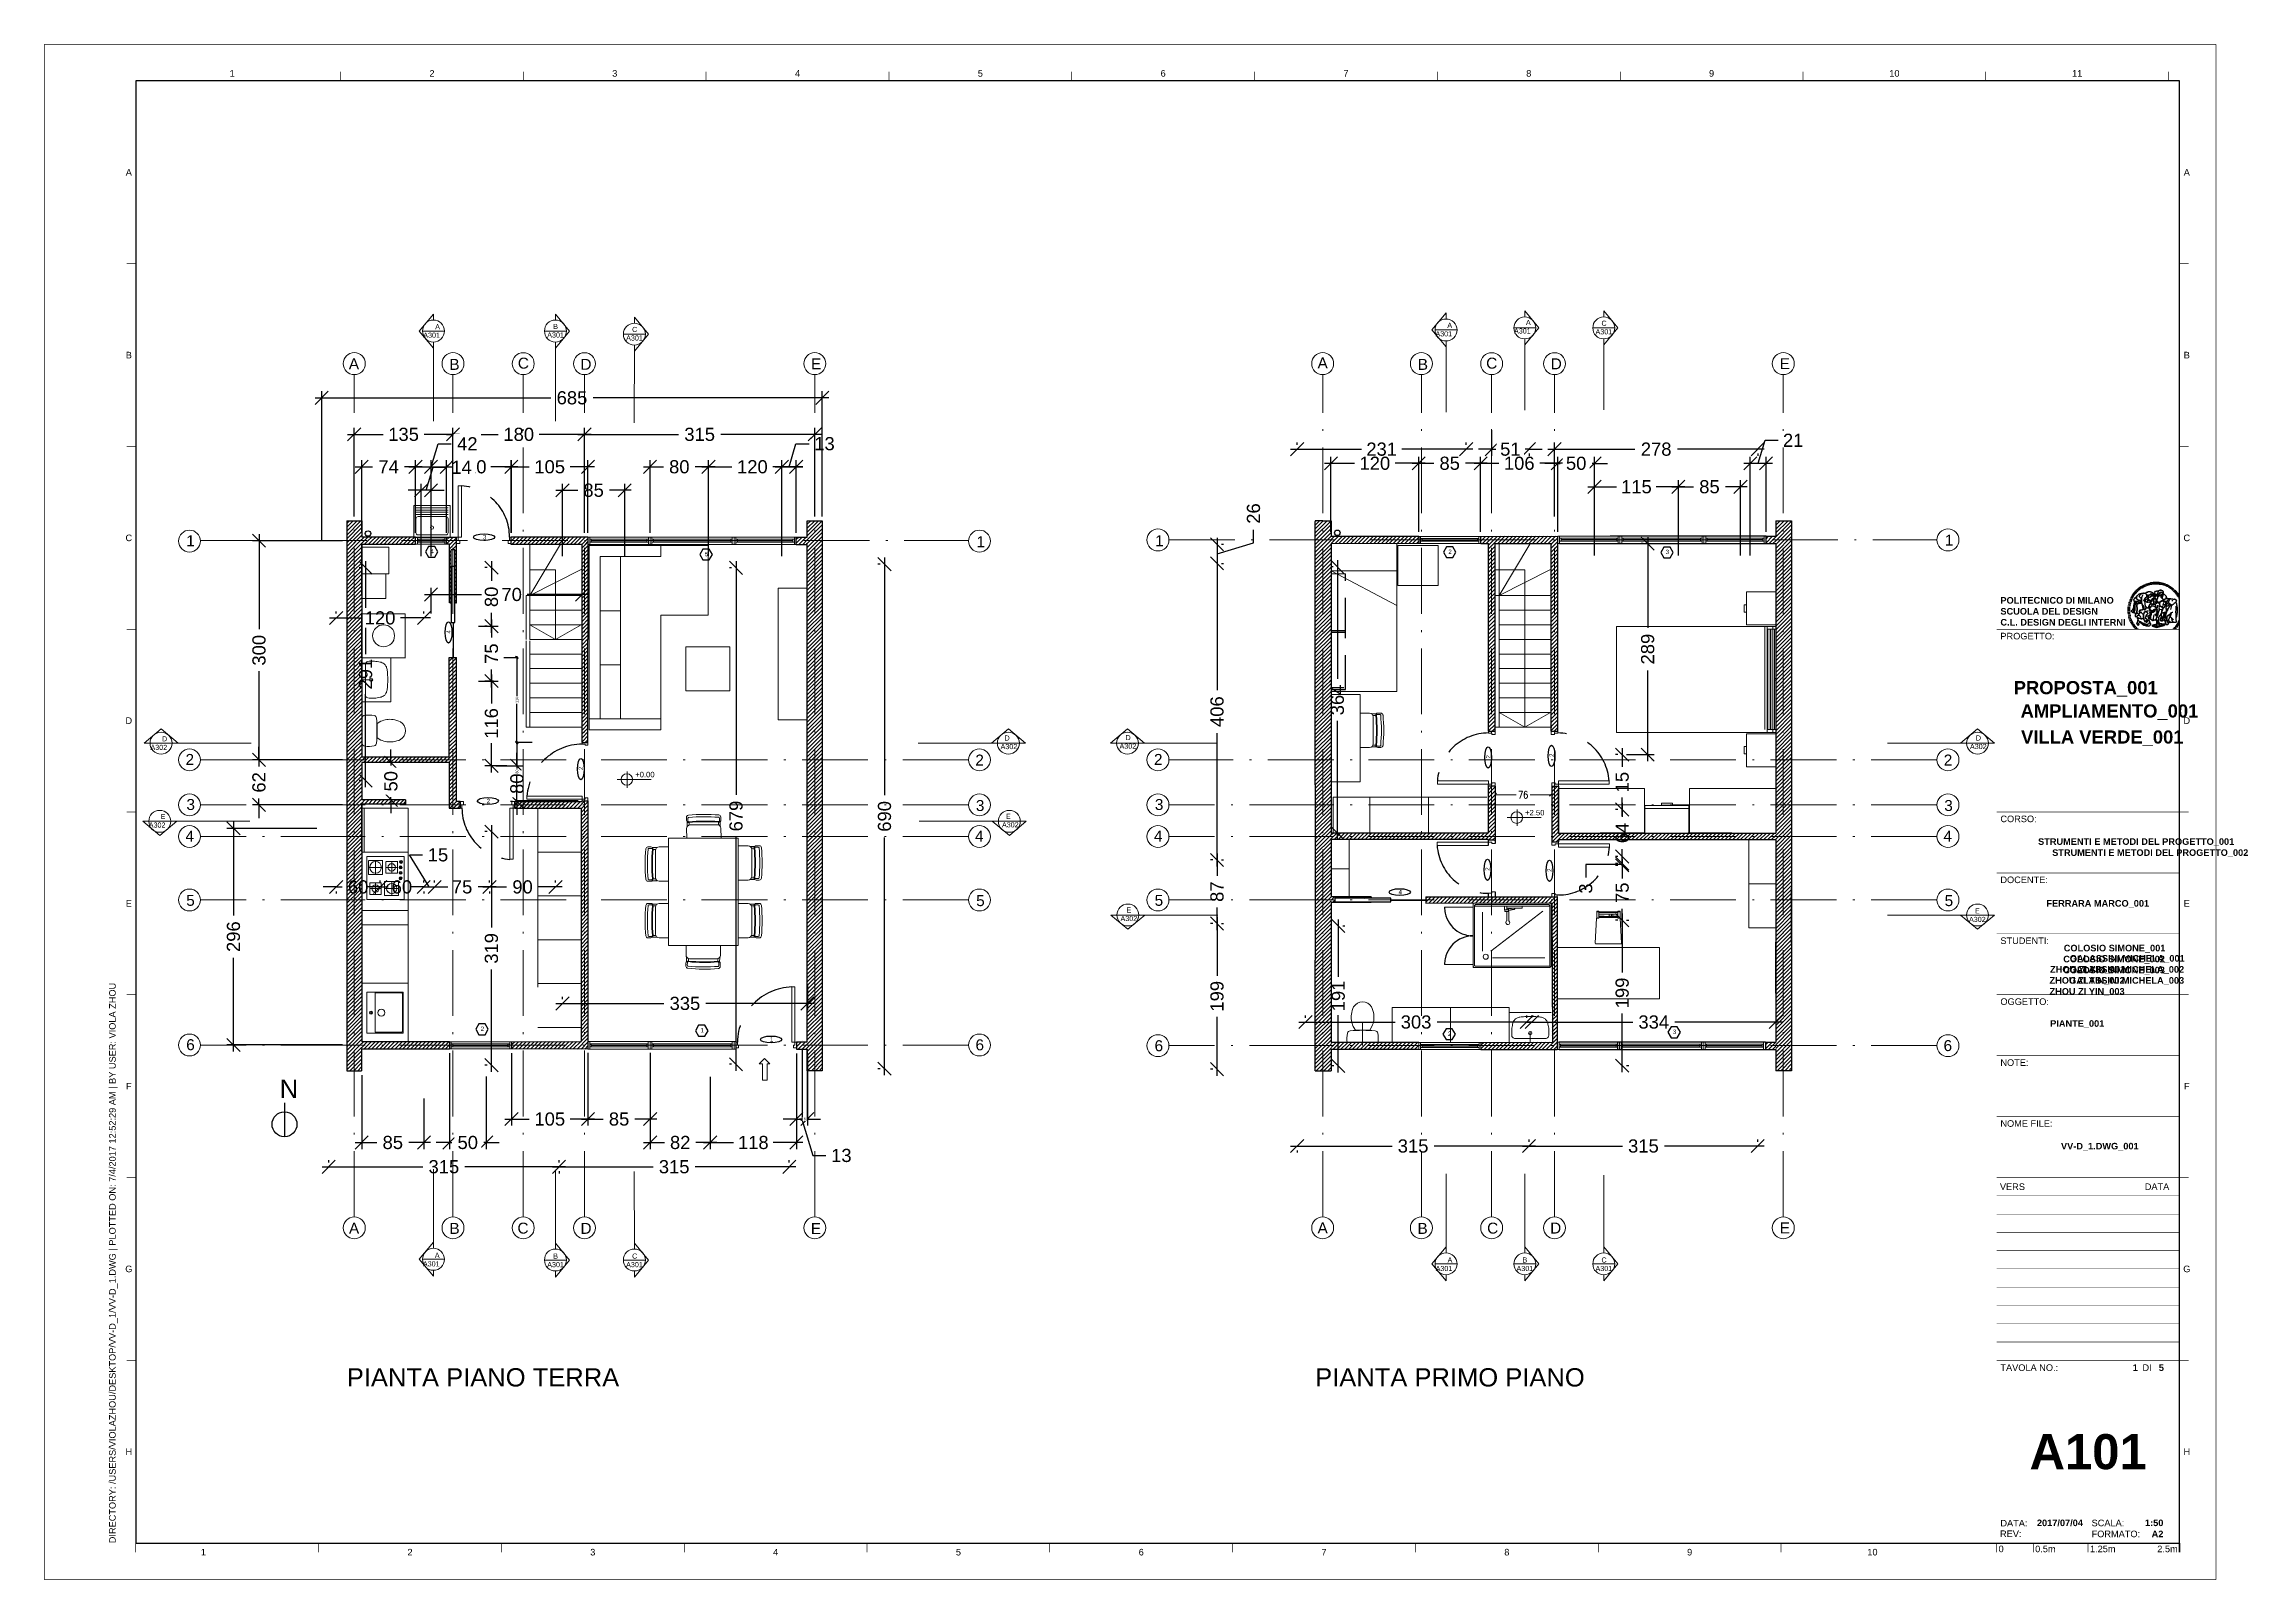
# Paper-space layout 'A101' of a CAD drawing. Header units: millimetres. Extents: x 0 to 603, y 0 to 420.
# The model-space entities are those that its viewports show. They can reach past a viewport. Long polylines and large blocks are cut down to what shows.
import ezdxf
from ezdxf.enums import TextEntityAlignment as Align

# ---------------------------------------------------------------- set-up
doc = ezdxf.new("R2010")
doc.units = ezdxf.units.MM
doc.header["$MEASUREMENT"] = 0
doc.set_wipeout_variables(frame=1)
for name, pattern in [('ACAD_ISO10W100', [18, 12, -3, 0, -3]), ('CENTER', [2, 1.25, -0.25, 0.25, -0.25]), ('HIDDEN', [0.375, 0.25, -0.125])]:
    doc.linetypes.add(name, pattern=pattern)
doc.layers.get('DEFPOINTS').update_dxf_attribs({"color": 210})
doc.layers.add('ARREDI', color=8, linetype='Continuous', lineweight=18)
doc.layers.add('CAMPITURE', color=7, linetype='Continuous', lineweight=25)
for name, color, linetype in [('CORNICE', 7, 'Continuous'), ('G-ANNO-LOGO', 3, 'Continuous'), ('G-ANNO-TEXT', 3, 'Continuous'), ('G-ANNO-TTLB', 3, 'Continuous'), ('INFISSI', 4, 'Continuous'), ('NUMERAZIONE', 30, 'Continuous'), ('quote nuove', 2, 'Continuous'), ('STRUTTURA', 1, 'Continuous')]:
    doc.layers.add(name, color=color, linetype=linetype)
doc.layers.add('G-ANNO-NPLT', color=210, linetype='Continuous', plot=False)
doc.layers.get('CORNICE').off()
doc.styles.add('ARIAL', font='Arial.ttf')
doc.styles.add('ARIAL-BOLD', font='Arial Bold.ttf')
doc.styles.add('E-ARIAL', font='Arial.ttf')
doc.styles.add('E-ROMANS', font='romans.shx', dxfattribs={"width": 0.8})
doc.styles.get("Standard").update_dxf_attribs({"font": 'Arial.ttf'})
doc.linetypes.add('BATTING', pattern='A,0.0001,-0.1,[134,ltypeshp.shx,S=0.1,R=0,X=-0.1,Y=0],-0.2,[134,ltypeshp.shx,S=0.1,R=180,X=0.1,Y=0],-0.1', length=0.4001)
doc.dimstyles.new('Copia di 1', dxfattribs={"dimscale": 0.001, "dimtxt": 10000, "dimasz": 4000, "dimexe": 1.2, "dimexo": 1, "dimgap": 0.1, "dimtad": 0, "dimtoh": 1, "dimdec": 0, "dimzin": 0, "dimdsep": 46, "dimtxsty": 'E-ROMANS', "dimblk": 'OBLIQUE', "dimcen": 1.2, "dimclrd": 256, "dimclre": 256, "dimclrt": 256, "dimadec": 0, "dimazin": 0, "dimtfac": 1, "dimtdec": 0, "dimtmove": 1, "dimatfit": 3, "dimldrblk": 'OPEN90', "dimfxl": 1, "dimtfill": 1, "dimtolj": 1, "dimtzin": 0, "dimlwd": 0, "dimarcsym": 0})
doc.dimstyles.new('TICK_36', dxfattribs={"dimtxt": 3.6, "dimasz": 3.6, "dimexe": 1.8, "dimexo": 1.2, "dimgap": 1.8, "dimtad": 0, "dimdec": 0, "dimzin": 0, "dimdsep": 46, "dimtxsty": 'ARIAL', "dimblk": 'OBLIQUE', "dimcen": 1.8, "dimdle": 1.8, "dimclrd": 256, "dimclrt": 256, "dimadec": 0, "dimazin": 0, "dimtfac": 1, "dimtdec": 0, "dimtmove": 1, "dimatfit": 3, "dimldrblk": 'OPEN90', "dimfxl": 1, "dimtfill": 1, "dimtolj": 1, "dimtzin": 0, "dimarcsym": 0})
pattern_1 = [(45, (1417.8776, 1769.8616), (-2.6516504, 2.6516504), [])]
pattern_2 = [(45, (1106.1497, 5440.149), (-2.6516504, 2.6516504), [])]

psp = doc.layouts.new('A101')

# ---------------------------------------------------------------- texts
at = {"layer": 'G-ANNO-TEXT', "style": 'ARIAL'}
for s, p in [('1', (51.32, 412.13)), ('2', (105.97, 412.13)), ('3', (155.97, 412.13)), ('4', (205.97, 412.13)), ('5', (255.97, 412.13)), ('6', (305.97, 412.13)), ('7', (355.97, 412.13)), ('8', (405.97, 412.13)), ('9', (455.97, 412.13)), ('10', (505.97, 412.13)), ('11', (555.97, 412.13)), ('A', (23.06, 385.06)), ('A', (585.95, 385.06)), ('B', (23.06, 335.06)), ('B', (585.95, 335.06)), ('C', (23.06, 285.06)), ('C', (585.95, 285.06)), ('D', (23.06, 235.06)), ('D', (585.95, 235.06)), ('E', (23.06, 185.06)), ('E', (585.95, 185.06)), ('F', (23.06, 135.06)), ('F', (585.95, 135.06)), ('G', (23.06, 85.06)), ('G', (585.95, 85.06)), ('H', (23.06, 35.06)), ('H', (585.95, 35.06)), ('1', (43.46, 7.57)), ('2', (99.97, 7.57)), ('3', (149.97, 7.57)), ('4', (199.97, 7.57)), ('5', (249.97, 7.57)), ('6', (299.97, 7.57)), ('7', (349.97, 7.57)), ('8', (399.97, 7.57)), ('9', (449.97, 7.57)), ('10', (499.97, 7.57))]:
    psp.add_text(s, height=1.8, dxfattribs=at).set_placement(p, align=Align.MIDDLE_CENTER)
for s, p in [('PROGETTO:', (534.97, 259.08)), ('CORSO:', (534.97, 209.08)), ('DOCENTE:', (534.97, 192.41)), ('STUDENTI:', (534.97, 175.74)), ('OGGETTO:', (534.97, 159.08)), ('NOTE:', (534.97, 142.41)), ('NOME FILE:', (534.97, 125.74)), ('TAVOLA NO.:', (534.97, 58.95))]:
    psp.add_text(s, height=1.8, dxfattribs=at).set_placement(p, align=Align.TOP_LEFT)
for s, p in [('VERS', (534.84, 107.56)), ('DI', (573.83, 58.05)), ('REV:', (534.87, 12.6)), ('DATA:', (534.97, 15.51)), ('SCALA:', (559.91, 15.56)), ('FORMATO:', (559.91, 12.56))]:
    psp.add_text(s, height=1.8, dxfattribs=at).set_placement(p, align=Align.MIDDLE_LEFT)
at = {"layer": 'G-ANNO-TEXT'}
for s, style, p in [('DATA', 'ARIAL', (581.16, 107.56)), ('A2', 'ARIAL-BOLD', (579.55, 12.56))]:
    psp.add_text(s, height=1.8, dxfattribs=dict(at, style=style)).set_placement(p, align=Align.MIDDLE_RIGHT)
at = {"layer": 'G-ANNO-TEXT', "insert": (17.67, 10.01), "char_height": 1.8, "attachment_point": 1, "rotation": 90, "style": 'ARIAL'}
psp.add_mtext_dynamic_manual_height_columns('DIRECTORY: /USERS/VIOLAZHOU/DESKTOP/VV-D_1/VV-D_1.DWG | PLOTTED ON: 7/4/2017 12:52:29 AM | BY USER: VIOLA ZHOU', width=412.209, gutter_width=9, heights=[0], dxfattribs=at)
at = {"layer": 'G-ANNO-TEXT', "style": 'ARIAL-BOLD'}
for tag, p, s, height in [('PROPOSTA_001', (538.6, 242.29), 'PROJECT_TITLE', 3.6), ('AMPLIAMENTO_001', (540.49, 235.91), 'PROJECT_TITLE', 3.6), ('VILLA VERDE_001', (540.62, 228.78), 'PROJECT_TITLE', 3.6), ('COLOSIO SIMONE_002', (552.16, 168.93), 'STUDENT 2', 1.8), ('COLOSIO SIMONE_001', (552.3, 171.94), 'STUDENT 1', 1.8), ('GALASSINI MICHELA_001', (553.94, 169.12), 'STUDENT 1', 1.8), ('ZHOU ZI YIN_002', (548.41, 163.1), 'STUDENT 2', 1.8), ('ZHOU ZI YIN_001', (548.56, 166.12), 'STUDENT 1', 1.8), ('COLOSIO SIMONE_003', (552.16, 165.91), 'STUDENT 3', 1.8), ('GALASSINI MICHELA_002', (553.79, 166.1), 'STUDENT 2', 1.8), ('GALASSINI MICHELA_003', (553.79, 163.08), 'STUDENT 3', 1.8), ('ZHOU ZI YIN_003', (548.41, 160.09), 'STUDENT 3', 1.8), ('PIANTE_001', (548.58, 151.3), 'DRAWING_TITLE', 1.8), ('VV-D_1.DWG_001', (551.54, 117.75), 'VV-D_1.dwg', 1.8)]:
    psp.add_attdef(tag, p, s, height=height, dxfattribs=at)
at = {"layer": 'G-ANNO-TEXT', "style": 'ARIAL-BOLD', "flags": 2}
for tag, p, s in [('STRUMENTI E METODI DEL PROGETTO_001', (545.28, 201.07), 'STRUMENTI E METODI'), ('STRUMENTI E METODI DEL PROGETTO_002', (549.13, 198.05), 'DEL PROGETTO'), ('FERRARA MARCO_001', (547.56, 184.17), 'MARCO FERRARA')]:
    psp.add_attdef(tag, p, s, height=1.8, dxfattribs=at)
at = {"layer": 'G-ANNO-TEXT', "style": 'ARIAL-BOLD'}
for tag, text, p in [('1', '000', (572.55, 58.04)), ('1:50', '1:0000', (579.55, 15.59))]:
    psp.add_attdef(tag, text=text, height=1.8, dxfattribs=at).set_placement(p, align=Align.MIDDLE_RIGHT)
for tag, text, p in [('5', '999', (578.29, 58.04)), ('2017/07/04', '2017/05/08', (544.96, 15.59)), ('', 'A', (538.58, 6.15))]:
    psp.add_attdef(tag, text=text, height=1.8, dxfattribs=at).set_placement(p, align=Align.MIDDLE_LEFT)
psp.add_attdef('A101', text='A000', height=9.6, dxfattribs=at).set_placement((558.97, 35.06), align=Align.MIDDLE_CENTER)

msp = doc.modelspace()

# ---------------------------------------------------------------- texts
at = {"layer": 'NUMERAZIONE', "lineweight": 0}
for s, width, insert, char_height, attachment_point in [('   A\\PA301', 18.82, (3533.5, 6141.3), 7, 3), ('\\pt7,14;   B\\P\\pi-7,l7,tz;A301', 18.82, (3680.2, 6141.6), 7, 1), ('\\pi-7,l7;   C\\PA301', 18.82, (3788.1, 6137.5), 7, 1), ('   A      \\PA301', 18.82, (4917.7, 6143.2), 7, 3), ('   A      \\PA301', 18.82, (5025.2, 6147.1), 7, 3), ('\\pi-7,l7;   C\\PA301', 18.82, (5113.8, 6146), 7, 1), ('   D  \\PA302', 18.82, (3160.4, 5577.5), 7, 3), ('  D\\PA302', 18.82, (4300.2, 5578.6), 7, 1), ('   D\\PA302', 18.82, (4462.9, 5579.2), 7, 1), ('   D\\PA302', 18.82, (5625.9, 5578.7), 7, 1), ('+0.00', 21.992, (3800.5, 5528.9), 7.5, 1), ('   E\\PA302', 18.82, (3158.1, 5452.5), 7, 9), ('\\pt7,14;  E\\P\\pi-7,l7,tz;A302', 18.82, (4302.1, 5452.8), 7, 7), ('\\pt7,14;   E\\P\\pi-7,l7,tz;A302', 18.82, (4464.2, 5324.6), 7, 7), ('\\pt7,14;   E\\P\\pi-7,l7,tz;A302', 18.82, (5624.6, 5323.4), 7, 7), ('   A\\PA301', 18.82, (3533, 4852.2), 7, 9), ('\\pt7,14;   B\\P\\pi-7,l7,tz;A301', 18.82, (3680.2, 4851.2), 7, 7), ('\\pi-7,l7;   C\\PA301', 18.82, (3788.1, 4851.2), 7, 7), ('  A\\PA301', 18.82, (4918, 4845.9), 7, 9), ('\\pt7,14;   B\\P\\pi-7,l7,tz;A301', 18.82, (5005.8, 4845.9), 7, 7), ('\\pi-7,l7;   C\\PA301', 18.82, (5113.8, 4845.9), 7, 7)]:
    msp.add_mtext_dynamic_manual_height_columns(s, width=width, gutter_width=12.5, heights=[0], dxfattribs=dict(at, insert=insert, char_height=char_height, attachment_point=attachment_point))
at = {"layer": 'NUMERAZIONE', "ltscale": 0.1, "char_height": 6, "attachment_point": 1}
for s, insert in [('3', (3592.3, 5852.8)), ('4', (3520.5, 5833.4)), ('5', (3895.6, 5829.8)), ('2', (4912.6, 5832.9)), ('3', (5209.8, 5832.7)), ('2', (3597.5, 5492)), ('4', (4844.5, 5367.4)), ('2', (3589.2, 5180.4)), ('1', (3889.8, 5178.4)), ('1', (3984.9, 5165.9)), ('2', (4912, 5173.7)), ('3', (5219.6, 5176.3))]:
    msp.add_mtext_dynamic_manual_height_columns(s, width=0.582, gutter_width=12.5, heights=[0], dxfattribs=dict(at, insert=insert))
for s, insert, rotation in [('4', (3542.3, 5718.1), 90), ('2', (4964.1, 5547.1), 90), ('2', (5050.7, 5549.2), 90), ('2', (3723.1, 5531.2), 90), ('2', (4963.1, 5393.5), 89.9999), ('2', (5048, 5392), 90)]:
    msp.add_mtext_dynamic_manual_height_columns(s, width=0.582, gutter_width=12.5, heights=[0], dxfattribs=dict(at, insert=insert, rotation=rotation))
at = {"layer": 'quote nuove', "color": 253, "lineweight": 0, "char_height": 15, "attachment_point": 1}
for s, insert in [('A', (3408.9, 6094.6)), ('B', (3546.4, 6093.7)), ('D', (3725.6, 6093.8)), ('E', (4040.9, 6094.5)), ('A', (4733.7, 6095.7)), ('B', (4870.8, 6093.7)), ('D', (5052.6, 6094.5)), ('E', (5365.7, 6094.7)), ('1', (3186.6, 5852.5)), ('1', (4267.2, 5851.1)), ('1', (4511.6, 5852.5)), ('1', (5591.7, 5853.4)), ('2', (3185.6, 5553.3)), ('2', (4265.7, 5552.5)), ('2', (4510, 5553.3)), ('2', (5590.1, 5552.5)), ('3', (3186.8, 5491.7)), ('3', (4266.4, 5490.3)), ('3', (4511.2, 5491.7)), ('3', (5590.8, 5490.3)), ('4', (3185.5, 5448.5)), ('4', (4265.3, 5448.5)), ('4', (4509.9, 5448.5)), ('4', (5589.7, 5448.5)), ('5', (3186.5, 5360.6)), ('5', (4266.8, 5360.2)), ('5', (4510.9, 5360.6)), ('5', (5591.3, 5360.2)), ('6', (3186.5, 5163.1)), ('6', (4265.9, 5162.9)), ('6', (4510.8, 5161.7)), ('6', (5589.8, 5161.9)), ('A', (3409.1, 4912.1)), ('B', (3546.5, 4911.8)), ('C', (3639.5, 4912.2)), ('D', (3725.7, 4911.9)), ('E', (4040.8, 4911.6)), ('A', (4733.7, 4912.5)), ('B', (4870.4, 4911.8)), ('C', (4965.6, 4912.2)), ('D', (5051.8, 4912.3)), ('E', (5365.8, 4912.5))]:
    msp.add_mtext_dynamic_manual_height_columns(s, width=15.192, gutter_width=12.5, heights=[0], dxfattribs=dict(at, insert=insert))
at = {"layer": 'quote nuove', "color": 253, "lineweight": 0, "char_height": 15, "attachment_point": 1, "style": 'ARIAL'}
for insert in [(3640, 6095.4), (4964.3, 6095.4)]:
    msp.add_mtext_dynamic_manual_height_columns('{\\fArial|b0|i0|c0|p0;C} ', width=15.192, gutter_width=12.5, heights=[0], dxfattribs=dict(at, insert=insert))
at = {"layer": 'STRUTTURA', "insert": (3314.3, 5107.9), "char_height": 25, "attachment_point": 1}
msp.add_mtext_dynamic_manual_height_columns('N', width=3.673, gutter_width=12.5, heights=[0], dxfattribs=at)
at = {"layer": 'STRUTTURA', "ltscale": 0.1, "char_height": 25, "attachment_point": 1}
for s, insert in [('PIANTA PIANO TERRA', (3406.1, 4713.1)), ('PIANTA PRIMO PIANO', (4730.4, 4713.1))]:
    msp.add_mtext_dynamic_manual_height_columns(s, width=428.105, gutter_width=12.5, heights=[0], dxfattribs=dict(at, insert=insert))

# ---------------------------------------------------------------- blocks, each defined once
blk = doc.blocks.new('_Oblique')
at = {"color": 0, "linetype": 'ByBlock', "lineweight": -2}
blk.add_line((-0.5, -0.5), (0.5, 0.5), dxfattribs=at)
blk = doc.blocks.new('*D15')
at = {"layer": 'DEFPOINTS', "color": 0, "transparency": 16777216}
for p in [(181.63, 304.49), (205.6, 285.27), (181.63, 278.85)]:
    blk.add_point(p, dxfattribs=at)
at = {"layer": 'quote nuove', "lineweight": -2, "transparency": 16777216}
for p, q in [((179.83, 304.49), (188, 304.49)), ((207.4, 304.49), (199.22, 304.49))]:
    blk.add_line(p, q, dxfattribs=at)
at = {"layer": 'quote nuove', "color": 0, "lineweight": -2, "transparency": 16777216}
for p, q in [((181.63, 280.05), (181.63, 306.29)), ((205.6, 286.47), (205.6, 306.29))]:
    blk.add_line(p, q, dxfattribs=at)
at = {"layer": 'quote nuove', "lineweight": -2, "transparency": 16777216, "xscale": 3.6, "yscale": 3.6, "zscale": 3.6, "rotation": 180}
blk.add_blockref('_Oblique', (181.63, 304.49), dxfattribs=at)
at = {"layer": 'quote nuove', "lineweight": -2, "transparency": 16777216, "xscale": 3.6, "yscale": 3.6, "zscale": 3.6}
blk.add_blockref('_Oblique', (205.6, 304.49), dxfattribs=at)
at = {"layer": 'quote nuove', "transparency": 16777216, "insert": (193.61, 304.49), "char_height": 3.6, "attachment_point": 5, "style": 'ARIAL', "bg_fill": 3, "box_fill_scale": 1.25, "bg_fill_color": 256, "bg_fill_true_color": 13158600, "bg_fill_transparency": 0}
blk.add_mtext('\\A1;120', dxfattribs=at)
blk = doc.blocks.new('_Open90')
at = {"color": 0, "linetype": 'ByBlock', "lineweight": -2}
for p, q in [((0, 0), (-1, 0)), ((-0.5, 0.5), (0, 0)), ((0, 0), (-0.5, -0.5))]:
    blk.add_line(p, q, dxfattribs=at)
blk = doc.blocks.new('*D17')
at = {"layer": 'DEFPOINTS', "color": 0, "transparency": 16777216}
for p in [(165.63, 304.49), (165.63, 285.27), (181.63, 278.85)]:
    blk.add_point(p, dxfattribs=at)
at = {"layer": 'quote nuove', "lineweight": -2, "transparency": 16777216}
for p, q in [((163.83, 304.49), (169.27, 304.49)), ((183.43, 304.49), (177.98, 304.49))]:
    blk.add_line(p, q, dxfattribs=at)
at = {"layer": 'quote nuove', "color": 0, "lineweight": -2, "transparency": 16777216}
for p, q in [((165.63, 286.47), (165.63, 306.29)), ((181.63, 280.05), (181.63, 306.29))]:
    blk.add_line(p, q, dxfattribs=at)
at = {"layer": 'quote nuove', "lineweight": -2, "transparency": 16777216, "xscale": 3.6, "yscale": 3.6, "zscale": 3.6, "rotation": 180}
blk.add_blockref('_Oblique', (165.63, 304.49), dxfattribs=at)
at = {"layer": 'quote nuove', "lineweight": -2, "transparency": 16777216, "xscale": 3.6, "yscale": 3.6, "zscale": 3.6}
blk.add_blockref('_Oblique', (181.63, 304.49), dxfattribs=at)
at = {"layer": 'quote nuove', "transparency": 16777216, "insert": (173.63, 304.49), "char_height": 3.6, "attachment_point": 5, "style": 'ARIAL', "bg_fill": 3, "box_fill_scale": 1.25, "bg_fill_color": 256, "bg_fill_true_color": 13158600, "bg_fill_transparency": 0}
blk.add_mtext('\\A1;80', dxfattribs=at)
blk = doc.blocks.new('*D18')
at = {"layer": 'DEFPOINTS', "color": 0, "transparency": 16777216}
for p in [(141.69, 298.07), (141.69, 278.86), (158.69, 278.85)]:
    blk.add_point(p, dxfattribs=at)
at = {"layer": 'quote nuove', "lineweight": -2, "transparency": 16777216}
for p, q in [((139.89, 298.07), (145.84, 298.07)), ((160.49, 298.07), (154.54, 298.07))]:
    blk.add_line(p, q, dxfattribs=at)
at = {"layer": 'quote nuove', "color": 0, "lineweight": -2, "transparency": 16777216}
for p, q in [((141.69, 280.06), (141.69, 299.87)), ((158.69, 280.05), (158.69, 299.87))]:
    blk.add_line(p, q, dxfattribs=at)
at = {"layer": 'quote nuove', "lineweight": -2, "transparency": 16777216, "xscale": 3.6, "yscale": 3.6, "zscale": 3.6, "rotation": 180}
blk.add_blockref('_Oblique', (141.69, 298.07), dxfattribs=at)
at = {"layer": 'quote nuove', "lineweight": -2, "transparency": 16777216, "xscale": 3.6, "yscale": 3.6, "zscale": 3.6}
blk.add_blockref('_Oblique', (158.69, 298.07), dxfattribs=at)
at = {"layer": 'quote nuove', "transparency": 16777216, "insert": (150.19, 298.07), "char_height": 3.6, "attachment_point": 5, "style": 'ARIAL', "bg_fill": 3, "box_fill_scale": 1.25, "bg_fill_color": 256, "bg_fill_true_color": 13158600, "bg_fill_transparency": 0}
blk.add_mtext('\\A1;85', dxfattribs=at)
blk = doc.blocks.new('*D19')
at = {"layer": 'DEFPOINTS', "color": 0, "transparency": 16777216}
for p in [(127.69, 304.49), (127.69, 285.28), (148.65, 285.27)]:
    blk.add_point(p, dxfattribs=at)
at = {"layer": 'quote nuove', "lineweight": -2, "transparency": 16777216}
for p, q in [((125.89, 304.49), (132.56, 304.49)), ((150.45, 304.49), (143.77, 304.49))]:
    blk.add_line(p, q, dxfattribs=at)
at = {"layer": 'quote nuove', "color": 0, "lineweight": -2, "transparency": 16777216}
for p, q in [((127.69, 286.48), (127.69, 306.29)), ((148.65, 286.47), (148.65, 306.29))]:
    blk.add_line(p, q, dxfattribs=at)
at = {"layer": 'quote nuove', "lineweight": -2, "transparency": 16777216, "xscale": 3.6, "yscale": 3.6, "zscale": 3.6, "rotation": 180}
blk.add_blockref('_Oblique', (127.69, 304.49), dxfattribs=at)
at = {"layer": 'quote nuove', "lineweight": -2, "transparency": 16777216, "xscale": 3.6, "yscale": 3.6, "zscale": 3.6}
blk.add_blockref('_Oblique', (148.65, 304.49), dxfattribs=at)
at = {"layer": 'quote nuove', "transparency": 16777216, "insert": (138.17, 304.49), "char_height": 3.6, "attachment_point": 5, "style": 'ARIAL', "bg_fill": 3, "box_fill_scale": 1.25, "bg_fill_color": 256, "bg_fill_true_color": 13158600, "bg_fill_transparency": 0}
blk.add_mtext('\\A1;105', dxfattribs=at)
blk = doc.blocks.new('*D20')
at = {"layer": 'DEFPOINTS', "color": 0, "transparency": 16777216}
for p in [(105.72, 304.48), (127.68, 285.27), (105.72, 278.86)]:
    blk.add_point(p, dxfattribs=at)
at = {"layer": 'quote nuove', "lineweight": -2, "transparency": 16777216}
for p, q in [((103.92, 304.48), (111.29, 304.48)), ((129.48, 304.48), (122.11, 304.48))]:
    blk.add_line(p, q, dxfattribs=at)
at = {"layer": 'quote nuove', "color": 0, "lineweight": -2, "transparency": 16777216}
for p, q in [((105.72, 280.06), (105.72, 306.28)), ((127.68, 286.47), (127.68, 306.28))]:
    blk.add_line(p, q, dxfattribs=at)
at = {"layer": 'quote nuove', "lineweight": -2, "transparency": 16777216, "xscale": 3.6, "yscale": 3.6, "zscale": 3.6, "rotation": 180}
blk.add_blockref('_Oblique', (105.72, 304.48), dxfattribs=at)
at = {"layer": 'quote nuove', "lineweight": -2, "transparency": 16777216, "xscale": 3.6, "yscale": 3.6, "zscale": 3.6}
blk.add_blockref('_Oblique', (127.68, 304.48), dxfattribs=at)
at = {"layer": 'quote nuove', "transparency": 16777216, "insert": (116.7, 304.48), "char_height": 3.6, "attachment_point": 5, "style": 'ARIAL', "bg_fill": 3, "box_fill_scale": 1.25, "bg_fill_color": 256, "bg_fill_true_color": 13158600, "bg_fill_transparency": 0}
blk.add_mtext('\\A1;110', dxfattribs=at)
blk = doc.blocks.new('*D21')
at = {"layer": 'DEFPOINTS', "color": 0, "transparency": 16777216}
for p in [(103.02, 298.07), (103.02, 278.85), (105.72, 278.86)]:
    blk.add_point(p, dxfattribs=at)
at = {"layer": 'quote nuove', "lineweight": -2, "transparency": 16777216}
for p, q in [((104.37, 298.07), (106.26, 304.37)), ((106.26, 304.37), (109.86, 304.37)), ((103.02, 298.07), (99.42, 298.07)), ((105.72, 298.07), (103.02, 298.07)), ((105.72, 298.07), (103.02, 298.07)), ((105.72, 298.07), (109.32, 298.07))]:
    blk.add_line(p, q, dxfattribs=at)
at = {"layer": 'quote nuove', "color": 0, "lineweight": -2, "transparency": 16777216}
for p, q in [((103.02, 280.05), (103.02, 299.87)), ((105.72, 280.06), (105.72, 299.87))]:
    blk.add_line(p, q, dxfattribs=at)
at = {"layer": 'quote nuove', "lineweight": -2, "transparency": 16777216, "xscale": 3.6, "yscale": 3.6, "zscale": 3.6}
blk.add_blockref('_Oblique', (103.02, 298.07), dxfattribs=at)
at = {"layer": 'quote nuove', "transparency": 16777216, "insert": (114.06, 304.37), "char_height": 3.6, "attachment_point": 5, "style": 'ARIAL', "bg_fill": 3, "box_fill_scale": 1.25, "bg_fill_color": 256, "bg_fill_true_color": 13158600, "bg_fill_transparency": 0}
blk.add_mtext('\\A1;14', dxfattribs=at)
at = {"layer": 'quote nuove', "lineweight": -2, "transparency": 16777216, "xscale": 3.6, "yscale": 3.6, "zscale": 3.6, "rotation": 180}
blk.add_blockref('_Oblique', (105.72, 298.07), dxfattribs=at)
blk = doc.blocks.new('*D22')
at = {"layer": 'DEFPOINTS', "color": 0, "transparency": 16777216}
for p in [(205.6, 304.49), (205.6, 285.27), (201.68, 278.85)]:
    blk.add_point(p, dxfattribs=at)
at = {"layer": 'quote nuove', "lineweight": -2, "transparency": 16777216}
for p, q in [((203.64, 304.49), (205.53, 310.81)), ((205.53, 310.81), (209.13, 310.81)), ((199.88, 304.49), (207.4, 304.49))]:
    blk.add_line(p, q, dxfattribs=at)
at = {"layer": 'quote nuove', "color": 0, "lineweight": -2, "transparency": 16777216}
for p, q in [((201.68, 280.05), (201.68, 306.29)), ((205.6, 286.47), (205.6, 306.29))]:
    blk.add_line(p, q, dxfattribs=at)
at = {"layer": 'quote nuove', "lineweight": -2, "transparency": 16777216, "xscale": 3.6, "yscale": 3.6, "zscale": 3.6, "rotation": 180}
blk.add_blockref('_Oblique', (201.68, 304.49), dxfattribs=at)
at = {"layer": 'quote nuove', "transparency": 16777216, "insert": (213.34, 310.81), "char_height": 3.6, "attachment_point": 5, "style": 'ARIAL', "bg_fill": 3, "box_fill_scale": 1.25, "bg_fill_color": 256, "bg_fill_true_color": 13158600, "bg_fill_transparency": 0}
blk.add_mtext('\\A1;13', dxfattribs=at)
at = {"layer": 'quote nuove', "lineweight": -2, "transparency": 16777216, "xscale": 3.6, "yscale": 3.6, "zscale": 3.6}
blk.add_blockref('_Oblique', (205.6, 304.49), dxfattribs=at)
blk = doc.blocks.new('*D23')
at = {"layer": 'DEFPOINTS', "color": 0, "transparency": 16777216}
for p in [(86.76, 304.49), (86.76, 285.27), (101.49, 285.27)]:
    blk.add_point(p, dxfattribs=at)
at = {"layer": 'quote nuove', "lineweight": -2, "transparency": 16777216}
for p, q in [((84.96, 304.49), (89.74, 304.49)), ((103.29, 304.49), (98.5, 304.49))]:
    blk.add_line(p, q, dxfattribs=at)
at = {"layer": 'quote nuove', "color": 0, "lineweight": -2, "transparency": 16777216}
for p, q in [((86.76, 286.47), (86.76, 306.29)), ((101.49, 286.47), (101.49, 306.29))]:
    blk.add_line(p, q, dxfattribs=at)
at = {"layer": 'quote nuove', "lineweight": -2, "transparency": 16777216, "xscale": 3.6, "yscale": 3.6, "zscale": 3.6, "rotation": 180}
blk.add_blockref('_Oblique', (86.76, 304.49), dxfattribs=at)
at = {"layer": 'quote nuove', "lineweight": -2, "transparency": 16777216, "xscale": 3.6, "yscale": 3.6, "zscale": 3.6}
blk.add_blockref('_Oblique', (101.49, 304.49), dxfattribs=at)
at = {"layer": 'quote nuove', "transparency": 16777216, "insert": (94.12, 304.49), "char_height": 3.6, "attachment_point": 5, "style": 'ARIAL', "bg_fill": 3, "box_fill_scale": 1.25, "bg_fill_color": 256, "bg_fill_true_color": 13158600, "bg_fill_transparency": 0}
blk.add_mtext('\\A1;74', dxfattribs=at)
blk = doc.blocks.new('*D24')
at = {"layer": 'DEFPOINTS', "color": 0, "transparency": 16777216}
for p in [(212.73, 323.36), (212.73, 289.73), (75.82, 283.09)]:
    blk.add_point(p, dxfattribs=at)
at = {"layer": 'quote nuove', "lineweight": -2, "transparency": 16777216}
for p, q in [((74.02, 323.36), (138.47, 323.36)), ((214.53, 323.36), (150.07, 323.36))]:
    blk.add_line(p, q, dxfattribs=at)
at = {"layer": 'quote nuove', "color": 0, "lineweight": -2, "transparency": 16777216}
for p, q in [((75.82, 284.29), (75.82, 325.16)), ((212.73, 290.93), (212.73, 325.16))]:
    blk.add_line(p, q, dxfattribs=at)
at = {"layer": 'quote nuove', "lineweight": -2, "transparency": 16777216, "xscale": 3.6, "yscale": 3.6, "zscale": 3.6, "rotation": 180}
blk.add_blockref('_Oblique', (75.82, 323.36), dxfattribs=at)
at = {"layer": 'quote nuove', "lineweight": -2, "transparency": 16777216, "xscale": 3.6, "yscale": 3.6, "zscale": 3.6}
blk.add_blockref('_Oblique', (212.73, 323.36), dxfattribs=at)
at = {"layer": 'quote nuove', "transparency": 16777216, "insert": (144.27, 323.36), "char_height": 3.6, "attachment_point": 5, "style": 'ARIAL', "bg_fill": 3, "box_fill_scale": 1.25, "bg_fill_color": 256, "bg_fill_true_color": 13158600, "bg_fill_transparency": 0}
blk.add_mtext('\\A1;685', dxfattribs=at)
blk = doc.blocks.new('*D25')
at = {"layer": 'DEFPOINTS', "color": 0, "transparency": 16777216}
for p in [(147.7, 313.36), (147.7, 289.73), (210.69, 289.73)]:
    blk.add_point(p, dxfattribs=at)
at = {"layer": 'quote nuove', "color": 0, "lineweight": -2, "transparency": 16777216}
for p, q in [((147.7, 290.93), (147.7, 315.16)), ((210.69, 290.93), (210.69, 315.16))]:
    blk.add_line(p, q, dxfattribs=at)
at = {"layer": 'quote nuove', "lineweight": -2, "transparency": 16777216}
for p, q in [((145.9, 313.36), (173.44, 313.36)), ((212.49, 313.36), (184.95, 313.36))]:
    blk.add_line(p, q, dxfattribs=at)
at = {"layer": 'quote nuove', "lineweight": -2, "transparency": 16777216, "xscale": 3.6, "yscale": 3.6, "zscale": 3.6, "rotation": 180}
blk.add_blockref('_Oblique', (147.7, 313.36), dxfattribs=at)
at = {"layer": 'quote nuove', "lineweight": -2, "transparency": 16777216, "xscale": 3.6, "yscale": 3.6, "zscale": 3.6}
blk.add_blockref('_Oblique', (210.69, 313.36), dxfattribs=at)
at = {"layer": 'quote nuove', "transparency": 16777216, "insert": (179.19, 313.36), "char_height": 3.6, "attachment_point": 5, "style": 'ARIAL', "bg_fill": 3, "box_fill_scale": 1.25, "bg_fill_color": 256, "bg_fill_true_color": 13158600, "bg_fill_transparency": 0}
blk.add_mtext('\\A1;315', dxfattribs=at)
blk = doc.blocks.new('*D26')
at = {"layer": 'DEFPOINTS', "color": 0, "transparency": 16777216}
for p in [(147.7, 313.36), (111.72, 285.27), (147.7, 285.27)]:
    blk.add_point(p, dxfattribs=at)
at = {"layer": 'quote nuove', "color": 0, "lineweight": -2, "transparency": 16777216}
for p, q in [((111.72, 286.47), (111.72, 315.16)), ((147.7, 286.47), (147.7, 315.16))]:
    blk.add_line(p, q, dxfattribs=at)
at = {"layer": 'quote nuove', "lineweight": -2, "transparency": 16777216}
for p, q in [((109.92, 313.36), (124.1, 313.36)), ((149.5, 313.36), (135.31, 313.36))]:
    blk.add_line(p, q, dxfattribs=at)
at = {"layer": 'quote nuove', "lineweight": -2, "transparency": 16777216, "xscale": 3.6, "yscale": 3.6, "zscale": 3.6, "rotation": 180}
blk.add_blockref('_Oblique', (111.72, 313.36), dxfattribs=at)
at = {"layer": 'quote nuove', "lineweight": -2, "transparency": 16777216, "xscale": 3.6, "yscale": 3.6, "zscale": 3.6}
blk.add_blockref('_Oblique', (147.7, 313.36), dxfattribs=at)
at = {"layer": 'quote nuove', "transparency": 16777216, "insert": (129.71, 313.36), "char_height": 3.6, "attachment_point": 5, "style": 'ARIAL', "bg_fill": 3, "box_fill_scale": 1.25, "bg_fill_color": 256, "bg_fill_true_color": 13158600, "bg_fill_transparency": 0}
blk.add_mtext('\\A1;180', dxfattribs=at)
blk = doc.blocks.new('*D27')
at = {"layer": 'DEFPOINTS', "color": 0, "transparency": 16777216}
for p in [(111.72, 313.36), (84.71, 289.73), (111.72, 289.73)]:
    blk.add_point(p, dxfattribs=at)
at = {"layer": 'quote nuove', "color": 0, "lineweight": -2, "transparency": 16777216}
for p, q in [((84.71, 290.93), (84.71, 315.16)), ((111.72, 290.93), (111.72, 315.16))]:
    blk.add_line(p, q, dxfattribs=at)
at = {"layer": 'quote nuove', "lineweight": -2, "transparency": 16777216}
for p, q in [((82.91, 313.36), (92.61, 313.36)), ((113.52, 313.36), (103.82, 313.36))]:
    blk.add_line(p, q, dxfattribs=at)
at = {"layer": 'quote nuove', "lineweight": -2, "transparency": 16777216, "xscale": 3.6, "yscale": 3.6, "zscale": 3.6, "rotation": 180}
blk.add_blockref('_Oblique', (84.71, 313.36), dxfattribs=at)
at = {"layer": 'quote nuove', "lineweight": -2, "transparency": 16777216, "xscale": 3.6, "yscale": 3.6, "zscale": 3.6}
blk.add_blockref('_Oblique', (111.72, 313.36), dxfattribs=at)
at = {"layer": 'quote nuove', "transparency": 16777216, "insert": (98.21, 313.36), "char_height": 3.6, "attachment_point": 5, "style": 'ARIAL', "bg_fill": 3, "box_fill_scale": 1.25, "bg_fill_color": 256, "bg_fill_true_color": 13158600, "bg_fill_transparency": 0}
blk.add_mtext('\\A1;135', dxfattribs=at)
blk = doc.blocks.new('*D28')
at = {"layer": 'DEFPOINTS', "color": 0, "transparency": 16777216}
for p in [(82.67, 284.29), (58.67, 224.32), (82.67, 224.32)]:
    blk.add_point(p, dxfattribs=at)
at = {"layer": 'quote nuove', "color": 0, "lineweight": -2, "transparency": 16777216}
for p, q in [((81.47, 284.29), (56.87, 284.29)), ((81.47, 224.32), (56.87, 224.32))]:
    blk.add_line(p, q, dxfattribs=at)
at = {"layer": 'quote nuove', "lineweight": -2, "transparency": 16777216}
for p, q in [((58.67, 286.09), (58.67, 260.06)), ((58.67, 222.52), (58.67, 248.55))]:
    blk.add_line(p, q, dxfattribs=at)
at = {"layer": 'quote nuove', "lineweight": -2, "transparency": 16777216, "xscale": 3.6, "yscale": 3.6, "zscale": 3.6}
for p, rotation in [((58.67, 284.29), 90), ((58.67, 224.32), 270)]:
    blk.add_blockref('_Oblique', p, dxfattribs=dict(at, rotation=rotation))
at = {"layer": 'quote nuove', "transparency": 16777216, "insert": (58.67, 254.31), "char_height": 3.6, "attachment_point": 5, "rotation": 90, "style": 'ARIAL', "bg_fill": 3, "box_fill_scale": 1.25, "bg_fill_color": 256, "bg_fill_true_color": 13158600, "bg_fill_transparency": 0}
blk.add_mtext('\\A1;300', dxfattribs=at)
blk = doc.blocks.new('*D29')
at = {"layer": 'DEFPOINTS', "color": 0, "transparency": 16777216}
for p in [(82.67, 224.32), (82.67, 212.01)]:
    blk.add_point(p, dxfattribs=at)
at = {"layer": 'quote nuove', "color": 0, "lineweight": -2, "transparency": 16777216}
for p, q in [((81.47, 224.32), (56.86, 224.32)), ((81.47, 212.01), (56.86, 212.01))]:
    blk.add_line(p, q, dxfattribs=at)
at = {"layer": 'quote nuove', "lineweight": -2, "transparency": 16777216}
for p, q in [((58.66, 224.32), (58.66, 227.92)), ((58.66, 224.32), (58.66, 222.54)), ((58.66, 212.01), (58.66, 213.79)), ((58.66, 212.01), (58.66, 208.41))]:
    blk.add_line(p, q, dxfattribs=at)
at = {"layer": 'quote nuove', "lineweight": -2, "transparency": 16777216, "xscale": 3.6, "yscale": 3.6, "zscale": 3.6}
for p, rotation in [((58.66, 224.32), 270), ((58.66, 212.01), 90)]:
    blk.add_blockref('_Oblique', p, dxfattribs=dict(at, rotation=rotation))
at = {"layer": 'quote nuove', "transparency": 16777216, "insert": (58.66, 218.17), "char_height": 3.6, "attachment_point": 5, "rotation": 90, "style": 'ARIAL', "bg_fill": 3, "box_fill_scale": 1.25, "bg_fill_color": 256, "bg_fill_true_color": 13158600, "bg_fill_transparency": 0}
blk.add_mtext('\\A1;62', dxfattribs=at)
at = {"layer": 'DEFPOINTS', "color": 0, "transparency": 16777216}
blk.add_point((58.66, 212.01), dxfattribs=at)
blk = doc.blocks.new('*D30')
at = {"layer": 'DEFPOINTS', "color": 0, "transparency": 16777216}
for p in [(75.7, 205.59), (51.69, 146.32), (82.67, 146.32)]:
    blk.add_point(p, dxfattribs=at)
at = {"layer": 'quote nuove', "color": 0, "lineweight": -2, "transparency": 16777216}
for p, q in [((74.5, 205.59), (49.89, 205.59)), ((81.47, 146.32), (49.89, 146.32))]:
    blk.add_line(p, q, dxfattribs=at)
at = {"layer": 'quote nuove', "lineweight": -2, "transparency": 16777216}
for p, q in [((51.69, 207.39), (51.69, 181.78)), ((51.69, 144.52), (51.69, 170.13))]:
    blk.add_line(p, q, dxfattribs=at)
at = {"layer": 'quote nuove', "lineweight": -2, "transparency": 16777216, "xscale": 3.6, "yscale": 3.6, "zscale": 3.6}
for p, rotation in [((51.69, 205.59), 90), ((51.69, 146.32), 270)]:
    blk.add_blockref('_Oblique', p, dxfattribs=dict(at, rotation=rotation))
at = {"layer": 'quote nuove', "transparency": 16777216, "insert": (51.69, 175.96), "char_height": 3.6, "attachment_point": 5, "rotation": 90, "style": 'ARIAL', "bg_fill": 3, "box_fill_scale": 1.25, "bg_fill_color": 256, "bg_fill_true_color": 13158600, "bg_fill_transparency": 0}
blk.add_mtext('\\A1;296', dxfattribs=at)
blk = doc.blocks.new('*D31')
at = {"layer": 'DEFPOINTS', "color": 0, "transparency": 16777216}
for p in [(87.83, 276.89), (87.83, 218.65), (87.83, 218.65)]:
    blk.add_point(p, dxfattribs=at)
at = {"layer": 'quote nuove', "lineweight": -2, "transparency": 16777216}
for p, q in [((87.83, 278.69), (87.83, 253.26)), ((87.83, 216.85), (87.83, 242.29))]:
    blk.add_line(p, q, dxfattribs=at)
at = {"layer": 'quote nuove', "color": 0, "lineweight": -2, "transparency": 16777216}
for p, q in [((86.63, 276.89), (86.03, 276.89)), ((86.63, 218.65), (86.03, 218.65))]:
    blk.add_line(p, q, dxfattribs=at)
at = {"layer": 'quote nuove', "lineweight": -2, "transparency": 16777216, "xscale": 3.6, "yscale": 3.6, "zscale": 3.6}
for p, rotation in [((87.83, 276.89), 90), ((87.83, 218.65), 270)]:
    blk.add_blockref('_Oblique', p, dxfattribs=dict(at, rotation=rotation))
at = {"layer": 'quote nuove', "transparency": 16777216, "insert": (87.83, 247.77), "char_height": 3.6, "attachment_point": 5, "rotation": 90, "style": 'ARIAL', "bg_fill": 3, "box_fill_scale": 1.25, "bg_fill_color": 256, "bg_fill_true_color": 13158600, "bg_fill_transparency": 0}
blk.add_mtext('\\A1;291', dxfattribs=at)
blk = doc.blocks.new('*D32')
at = {"layer": 'DEFPOINTS', "color": 0, "transparency": 16777216}
for p in [(79.79, 263.14), (79.79, 263.14), (103.78, 263.14)]:
    blk.add_point(p, dxfattribs=at)
at = {"layer": 'quote nuove', "lineweight": -2, "transparency": 16777216}
for p, q in [((77.99, 263.14), (86.18, 263.14)), ((105.58, 263.14), (97.39, 263.14))]:
    blk.add_line(p, q, dxfattribs=at)
at = {"layer": 'quote nuove', "color": 0, "lineweight": -2, "transparency": 16777216}
for p, q in [((79.79, 264.34), (79.79, 264.94)), ((103.78, 264.34), (103.78, 264.94))]:
    blk.add_line(p, q, dxfattribs=at)
at = {"layer": 'quote nuove', "lineweight": -2, "transparency": 16777216, "xscale": 3.6, "yscale": 3.6, "zscale": 3.6, "rotation": 180}
blk.add_blockref('_Oblique', (79.79, 263.14), dxfattribs=at)
at = {"layer": 'quote nuove', "lineweight": -2, "transparency": 16777216, "xscale": 3.6, "yscale": 3.6, "zscale": 3.6}
blk.add_blockref('_Oblique', (103.78, 263.14), dxfattribs=at)
at = {"layer": 'quote nuove', "transparency": 16777216, "insert": (91.78, 263.14), "char_height": 3.6, "attachment_point": 5, "style": 'ARIAL', "bg_fill": 3, "box_fill_scale": 1.25, "bg_fill_color": 256, "bg_fill_true_color": 13158600, "bg_fill_transparency": 0}
blk.add_mtext('\\A1;120', dxfattribs=at)
blk = doc.blocks.new('*D33')
at = {"layer": 'DEFPOINTS', "color": 0, "transparency": 16777216}
for p in [(147.05, 269.55), (147.05, 269.55), (105.72, 263.14)]:
    blk.add_point(p, dxfattribs=at)
at = {"layer": 'quote nuove', "color": 0, "lineweight": -2, "transparency": 16777216}
for p, q in [((105.72, 264.34), (105.72, 271.35)), ((147.05, 270.75), (147.05, 271.35))]:
    blk.add_line(p, q, dxfattribs=at)
at = {"layer": 'quote nuove', "lineweight": -2, "transparency": 16777216}
for p, q in [((103.92, 269.55), (120.78, 269.55)), ((148.85, 269.55), (131.99, 269.55))]:
    blk.add_line(p, q, dxfattribs=at)
at = {"layer": 'quote nuove', "lineweight": -2, "transparency": 16777216, "xscale": 3.6, "yscale": 3.6, "zscale": 3.6, "rotation": 180}
blk.add_blockref('_Oblique', (105.72, 269.55), dxfattribs=at)
at = {"layer": 'quote nuove', "lineweight": -2, "transparency": 16777216, "xscale": 3.6, "yscale": 3.6, "zscale": 3.6}
blk.add_blockref('_Oblique', (147.05, 269.55), dxfattribs=at)
at = {"layer": 'quote nuove', "transparency": 16777216, "insert": (126.38, 269.55), "char_height": 3.6, "attachment_point": 5, "style": 'ARIAL', "bg_fill": 3, "box_fill_scale": 1.25, "bg_fill_color": 256, "bg_fill_true_color": 13158600, "bg_fill_transparency": 0}
blk.add_mtext('\\A1;170', dxfattribs=at)
blk = doc.blocks.new('*D34')
at = {"layer": 'DEFPOINTS', "color": 0, "transparency": 16777216}
for p in [(117.47, 260.89), (117.47, 245.89), (122.25, 245.89)]:
    blk.add_point(p, dxfattribs=at)
at = {"layer": 'quote nuove', "color": 0, "lineweight": -2, "transparency": 16777216}
for p, q in [((118.67, 260.89), (124.05, 260.89)), ((118.67, 245.89), (124.05, 245.89))]:
    blk.add_line(p, q, dxfattribs=at)
at = {"layer": 'quote nuove', "lineweight": -2, "transparency": 16777216}
for p, q in [((122.25, 262.69), (122.25, 257.77)), ((122.25, 244.09), (122.25, 249.01))]:
    blk.add_line(p, q, dxfattribs=at)
at = {"layer": 'quote nuove', "lineweight": -2, "transparency": 16777216, "xscale": 3.6, "yscale": 3.6, "zscale": 3.6}
for p, rotation in [((122.25, 260.89), 90), ((122.25, 245.89), 270)]:
    blk.add_blockref('_Oblique', p, dxfattribs=dict(at, rotation=rotation))
at = {"layer": 'quote nuove', "transparency": 16777216, "insert": (122.25, 253.39), "char_height": 3.6, "attachment_point": 5, "rotation": 90, "style": 'ARIAL', "bg_fill": 3, "box_fill_scale": 1.25, "bg_fill_color": 256, "bg_fill_true_color": 13158600, "bg_fill_transparency": 0}
blk.add_mtext('\\A1;75', dxfattribs=at)
blk = doc.blocks.new('*D35')
at = {"layer": 'DEFPOINTS', "color": 0, "transparency": 16777216}
for p in [(122.25, 276.93), (122.25, 276.93), (122.25, 260.89)]:
    blk.add_point(p, dxfattribs=at)
at = {"layer": 'quote nuove', "lineweight": -2, "transparency": 16777216}
for p, q in [((122.25, 278.73), (122.25, 273.27)), ((122.25, 259.09), (122.25, 264.56))]:
    blk.add_line(p, q, dxfattribs=at)
at = {"layer": 'quote nuove', "color": 0, "lineweight": -2, "transparency": 16777216}
for p, q in [((121.05, 276.93), (120.45, 276.93)), ((121.05, 260.89), (120.45, 260.89))]:
    blk.add_line(p, q, dxfattribs=at)
at = {"layer": 'quote nuove', "lineweight": -2, "transparency": 16777216, "xscale": 3.6, "yscale": 3.6, "zscale": 3.6}
for p, rotation in [((122.25, 276.93), 90), ((122.25, 260.89), 270)]:
    blk.add_blockref('_Oblique', p, dxfattribs=dict(at, rotation=rotation))
at = {"layer": 'quote nuove', "transparency": 16777216, "insert": (122.25, 268.91), "char_height": 3.6, "attachment_point": 5, "rotation": 90, "style": 'ARIAL', "bg_fill": 3, "box_fill_scale": 1.25, "bg_fill_color": 256, "bg_fill_true_color": 13158600, "bg_fill_transparency": 0}
blk.add_mtext('\\A1;80', dxfattribs=at)
blk = doc.blocks.new('*D36')
at = {"layer": 'DEFPOINTS', "color": 0, "transparency": 16777216}
for p in [(124.05, 245.89), (122.25, 222.69), (127.61, 222.69)]:
    blk.add_point(p, dxfattribs=at)
at = {"layer": 'quote nuove', "lineweight": -2, "transparency": 16777216}
for p, q in [((122.25, 247.69), (122.25, 239.7)), ((122.25, 220.89), (122.25, 228.88))]:
    blk.add_line(p, q, dxfattribs=at)
at = {"layer": 'quote nuove', "color": 0, "lineweight": -2, "transparency": 16777216}
for p, q in [((122.85, 245.89), (120.45, 245.89)), ((126.41, 222.69), (120.45, 222.69))]:
    blk.add_line(p, q, dxfattribs=at)
at = {"layer": 'quote nuove', "lineweight": -2, "transparency": 16777216, "xscale": 3.6, "yscale": 3.6, "zscale": 3.6}
for p, rotation in [((122.25, 245.89), 90), ((122.25, 222.69), 270)]:
    blk.add_blockref('_Oblique', p, dxfattribs=dict(at, rotation=rotation))
at = {"layer": 'quote nuove', "transparency": 16777216, "insert": (122.25, 234.29), "char_height": 3.6, "attachment_point": 5, "rotation": 90, "style": 'ARIAL', "bg_fill": 3, "box_fill_scale": 1.25, "bg_fill_color": 256, "bg_fill_true_color": 13158600, "bg_fill_transparency": 0}
blk.add_mtext('\\A1;116', dxfattribs=at)
blk = doc.blocks.new('*D37')
at = {"layer": 'DEFPOINTS', "color": 0, "transparency": 16777216}
blk.add_point((122.25, 222.69), dxfattribs=at)
at = {"layer": 'quote nuove', "lineweight": -2, "transparency": 16777216}
for p, q in [((129.22, 222.69), (129.22, 226.29)), ((129.22, 222.69), (129.22, 222.16)), ((129.22, 212.91), (129.22, 213.45)), ((129.22, 212.91), (129.22, 209.31))]:
    blk.add_line(p, q, dxfattribs=at)
at = {"layer": 'quote nuove', "color": 0, "lineweight": -2, "transparency": 16777216}
for p, q in [((123.45, 222.69), (131.02, 222.69)), ((128.02, 212.91), (127.42, 212.91))]:
    blk.add_line(p, q, dxfattribs=at)
at = {"layer": 'quote nuove', "lineweight": -2, "transparency": 16777216, "xscale": 3.6, "yscale": 3.6, "zscale": 3.6}
for p, rotation in [((129.22, 222.69), 270), ((129.22, 212.91), 90)]:
    blk.add_blockref('_Oblique', p, dxfattribs=dict(at, rotation=rotation))
at = {"layer": 'quote nuove', "transparency": 16777216, "insert": (129.22, 217.8), "char_height": 3.6, "attachment_point": 5, "rotation": 90, "style": 'ARIAL', "bg_fill": 3, "box_fill_scale": 1.25, "bg_fill_color": 256, "bg_fill_true_color": 13158600, "bg_fill_transparency": 0}
blk.add_mtext('\\A1;80', dxfattribs=at)
at = {"layer": 'DEFPOINTS', "color": 0, "transparency": 16777216}
blk.add_point((129.22, 212.91), dxfattribs=at)
blk.add_point((129.22, 212.91), dxfattribs=at)
blk = doc.blocks.new('*D38')
at = {"layer": 'DEFPOINTS', "color": 0, "transparency": 16777216}
for p in [(86.75, 139.29), (103.78, 132.87), (103.78, 119.63)]:
    blk.add_point(p, dxfattribs=at)
at = {"layer": 'quote nuove', "color": 0, "lineweight": -2, "transparency": 16777216}
for p, q in [((86.75, 138.09), (86.75, 117.83)), ((103.78, 131.67), (103.78, 117.83))]:
    blk.add_line(p, q, dxfattribs=at)
at = {"layer": 'quote nuove', "lineweight": -2, "transparency": 16777216}
for p, q in [((84.95, 119.63), (90.91, 119.63)), ((105.58, 119.63), (99.62, 119.63))]:
    blk.add_line(p, q, dxfattribs=at)
at = {"layer": 'quote nuove', "lineweight": -2, "transparency": 16777216, "xscale": 3.6, "yscale": 3.6, "zscale": 3.6, "rotation": 180}
blk.add_blockref('_Oblique', (86.75, 119.63), dxfattribs=at)
at = {"layer": 'quote nuove', "lineweight": -2, "transparency": 16777216, "xscale": 3.6, "yscale": 3.6, "zscale": 3.6}
blk.add_blockref('_Oblique', (103.78, 119.63), dxfattribs=at)
at = {"layer": 'quote nuove', "transparency": 16777216, "insert": (95.26, 119.63), "char_height": 3.6, "attachment_point": 5, "style": 'ARIAL', "bg_fill": 3, "box_fill_scale": 1.25, "bg_fill_color": 256, "bg_fill_true_color": 13158600, "bg_fill_transparency": 0}
blk.add_mtext('\\A1;85', dxfattribs=at)
blk = doc.blocks.new('*D39')
at = {"layer": 'quote nuove', "color": 0, "lineweight": -2, "transparency": 16777216}
for p, q in [((93.55, 223.57), (92.95, 223.57)), ((95.95, 213.37), (96.55, 213.37))]:
    blk.add_line(p, q, dxfattribs=at)
at = {"layer": 'quote nuove', "lineweight": -2, "transparency": 16777216}
for p, q in [((94.75, 223.57), (94.75, 227.17)), ((94.75, 223.57), (94.75, 222.82)), ((94.75, 213.37), (94.75, 214.12)), ((94.75, 213.37), (94.75, 209.77))]:
    blk.add_line(p, q, dxfattribs=at)
at = {"layer": 'quote nuove', "lineweight": -2, "transparency": 16777216, "xscale": 3.6, "yscale": 3.6, "zscale": 3.6}
for p, rotation in [((94.75, 223.57), 270), ((94.75, 213.37), 90)]:
    blk.add_blockref('_Oblique', p, dxfattribs=dict(at, rotation=rotation))
at = {"layer": 'quote nuove', "transparency": 16777216, "insert": (94.75, 218.47), "char_height": 3.6, "attachment_point": 5, "rotation": 90, "style": 'ARIAL', "bg_fill": 3, "box_fill_scale": 1.25, "bg_fill_color": 256, "bg_fill_true_color": 13158600, "bg_fill_transparency": 0}
blk.add_mtext('\\A1;50', dxfattribs=at)
at = {"layer": 'DEFPOINTS', "color": 0, "transparency": 16777216}
for p in [(94.75, 223.57), (94.75, 213.37), (94.75, 213.37)]:
    blk.add_point(p, dxfattribs=at)
blk = doc.blocks.new('*D40')
at = {"layer": 'DEFPOINTS', "color": 0, "transparency": 16777216}
for p in [(110.75, 145.29), (120.78, 138.87)]:
    blk.add_point(p, dxfattribs=at)
at = {"layer": 'quote nuove', "color": 0, "lineweight": -2, "transparency": 16777216}
for p, q in [((110.75, 144.09), (110.75, 117.83)), ((120.78, 137.67), (120.78, 117.83))]:
    blk.add_line(p, q, dxfattribs=at)
at = {"layer": 'quote nuove', "lineweight": -2, "transparency": 16777216}
for p, q in [((110.75, 119.63), (107.15, 119.63)), ((110.75, 119.63), (111.41, 119.63)), ((120.78, 119.63), (120.12, 119.63)), ((120.78, 119.63), (124.38, 119.63))]:
    blk.add_line(p, q, dxfattribs=at)
at = {"layer": 'quote nuove', "lineweight": -2, "transparency": 16777216, "xscale": 3.6, "yscale": 3.6, "zscale": 3.6}
blk.add_blockref('_Oblique', (110.75, 119.63), dxfattribs=at)
at = {"layer": 'quote nuove', "lineweight": -2, "transparency": 16777216, "xscale": 3.6, "yscale": 3.6, "zscale": 3.6, "rotation": 180}
blk.add_blockref('_Oblique', (120.78, 119.63), dxfattribs=at)
at = {"layer": 'quote nuove', "transparency": 16777216, "insert": (115.76, 119.63), "char_height": 3.6, "attachment_point": 5, "style": 'ARIAL', "bg_fill": 3, "box_fill_scale": 1.25, "bg_fill_color": 256, "bg_fill_true_color": 13158600, "bg_fill_transparency": 0}
blk.add_mtext('\\A1;50', dxfattribs=at)
at = {"layer": 'DEFPOINTS', "color": 0, "transparency": 16777216}
blk.add_point((120.78, 119.63), dxfattribs=at)
blk = doc.blocks.new('*D41')
at = {"layer": 'DEFPOINTS', "color": 0, "transparency": 16777216}
for p in [(127.75, 145.29), (148.65, 145.21), (148.65, 126.05)]:
    blk.add_point(p, dxfattribs=at)
at = {"layer": 'quote nuove', "color": 0, "lineweight": -2, "transparency": 16777216}
for p, q in [((127.75, 144.09), (127.75, 124.25)), ((148.65, 144.01), (148.65, 124.25))]:
    blk.add_line(p, q, dxfattribs=at)
at = {"layer": 'quote nuove', "lineweight": -2, "transparency": 16777216}
for p, q in [((125.95, 126.05), (132.59, 126.05)), ((150.45, 126.05), (143.8, 126.05))]:
    blk.add_line(p, q, dxfattribs=at)
at = {"layer": 'quote nuove', "lineweight": -2, "transparency": 16777216, "xscale": 3.6, "yscale": 3.6, "zscale": 3.6, "rotation": 180}
blk.add_blockref('_Oblique', (127.75, 126.05), dxfattribs=at)
at = {"layer": 'quote nuove', "lineweight": -2, "transparency": 16777216, "xscale": 3.6, "yscale": 3.6, "zscale": 3.6}
blk.add_blockref('_Oblique', (148.65, 126.05), dxfattribs=at)
at = {"layer": 'quote nuove', "transparency": 16777216, "insert": (138.2, 126.05), "char_height": 3.6, "attachment_point": 5, "style": 'ARIAL', "bg_fill": 3, "box_fill_scale": 1.25, "bg_fill_color": 256, "bg_fill_true_color": 13158600, "bg_fill_transparency": 0}
blk.add_mtext('\\A1;105', dxfattribs=at)
blk = doc.blocks.new('*D42')
at = {"layer": 'DEFPOINTS', "color": 0, "transparency": 16777216}
for p in [(148.65, 145.4), (165.65, 145.4), (165.65, 126.05)]:
    blk.add_point(p, dxfattribs=at)
at = {"layer": 'quote nuove', "color": 0, "lineweight": -2, "transparency": 16777216}
for p, q in [((148.65, 144.2), (148.65, 124.25)), ((165.65, 144.2), (165.65, 124.25))]:
    blk.add_line(p, q, dxfattribs=at)
at = {"layer": 'quote nuove', "lineweight": -2, "transparency": 16777216}
for p, q in [((146.85, 126.05), (152.79, 126.05)), ((167.45, 126.05), (161.5, 126.05))]:
    blk.add_line(p, q, dxfattribs=at)
at = {"layer": 'quote nuove', "lineweight": -2, "transparency": 16777216, "xscale": 3.6, "yscale": 3.6, "zscale": 3.6, "rotation": 180}
blk.add_blockref('_Oblique', (148.65, 126.05), dxfattribs=at)
at = {"layer": 'quote nuove', "lineweight": -2, "transparency": 16777216, "xscale": 3.6, "yscale": 3.6, "zscale": 3.6}
blk.add_blockref('_Oblique', (165.65, 126.05), dxfattribs=at)
at = {"layer": 'quote nuove', "transparency": 16777216, "insert": (157.15, 126.05), "char_height": 3.6, "attachment_point": 5, "style": 'ARIAL', "bg_fill": 3, "box_fill_scale": 1.25, "bg_fill_color": 256, "bg_fill_true_color": 13158600, "bg_fill_transparency": 0}
blk.add_mtext('\\A1;85', dxfattribs=at)
blk = doc.blocks.new('*D43')
at = {"layer": 'DEFPOINTS', "color": 0, "transparency": 16777216}
for p in [(165.65, 145.21), (182.08, 138.79), (182.08, 119.63)]:
    blk.add_point(p, dxfattribs=at)
at = {"layer": 'quote nuove', "color": 0, "lineweight": -2, "transparency": 16777216}
for p, q in [((165.65, 144.01), (165.65, 117.83)), ((182.08, 137.59), (182.08, 117.83))]:
    blk.add_line(p, q, dxfattribs=at)
at = {"layer": 'quote nuove', "lineweight": -2, "transparency": 16777216}
for p, q in [((163.85, 119.63), (169.54, 119.63)), ((183.88, 119.63), (178.19, 119.63))]:
    blk.add_line(p, q, dxfattribs=at)
at = {"layer": 'quote nuove', "lineweight": -2, "transparency": 16777216, "xscale": 3.6, "yscale": 3.6, "zscale": 3.6, "rotation": 180}
blk.add_blockref('_Oblique', (165.65, 119.63), dxfattribs=at)
at = {"layer": 'quote nuove', "lineweight": -2, "transparency": 16777216, "xscale": 3.6, "yscale": 3.6, "zscale": 3.6}
blk.add_blockref('_Oblique', (182.08, 119.63), dxfattribs=at)
at = {"layer": 'quote nuove', "transparency": 16777216, "insert": (173.87, 119.63), "char_height": 3.6, "attachment_point": 5, "style": 'ARIAL', "bg_fill": 3, "box_fill_scale": 1.25, "bg_fill_color": 256, "bg_fill_true_color": 13158600, "bg_fill_transparency": 0}
blk.add_mtext('\\A1;82', dxfattribs=at)
blk = doc.blocks.new('*D44')
at = {"layer": 'DEFPOINTS', "color": 0, "transparency": 16777216}
for p in [(205.65, 145.21), (182.08, 138.79), (205.65, 119.63)]:
    blk.add_point(p, dxfattribs=at)
at = {"layer": 'quote nuove', "color": 0, "lineweight": -2, "transparency": 16777216}
for p, q in [((205.65, 144.01), (205.65, 117.83)), ((182.08, 137.59), (182.08, 117.83))]:
    blk.add_line(p, q, dxfattribs=at)
at = {"layer": 'quote nuove', "lineweight": -2, "transparency": 16777216}
for p, q in [((180.28, 119.63), (188.46, 119.63)), ((207.45, 119.63), (199.28, 119.63))]:
    blk.add_line(p, q, dxfattribs=at)
at = {"layer": 'quote nuove', "lineweight": -2, "transparency": 16777216, "xscale": 3.6, "yscale": 3.6, "zscale": 3.6, "rotation": 180}
blk.add_blockref('_Oblique', (182.08, 119.63), dxfattribs=at)
at = {"layer": 'quote nuove', "lineweight": -2, "transparency": 16777216, "xscale": 3.6, "yscale": 3.6, "zscale": 3.6}
blk.add_blockref('_Oblique', (205.65, 119.63), dxfattribs=at)
at = {"layer": 'quote nuove', "transparency": 16777216, "insert": (193.87, 119.63), "char_height": 3.6, "attachment_point": 5, "style": 'ARIAL', "bg_fill": 3, "box_fill_scale": 1.25, "bg_fill_color": 256, "bg_fill_true_color": 13158600, "bg_fill_transparency": 0}
blk.add_mtext('\\A1;118', dxfattribs=at)
blk = doc.blocks.new('*D45')
at = {"layer": 'DEFPOINTS', "color": 0, "transparency": 16777216}
for p in [(205.65, 145.21), (208.65, 145.21), (208.65, 126.05)]:
    blk.add_point(p, dxfattribs=at)
at = {"layer": 'quote nuove', "color": 0, "lineweight": -2, "transparency": 16777216}
for p, q in [((205.65, 144.01), (205.65, 124.25)), ((208.65, 144.01), (208.65, 124.25))]:
    blk.add_line(p, q, dxfattribs=at)
at = {"layer": 'quote nuove', "lineweight": -2, "transparency": 16777216}
for p, q in [((205.65, 126.05), (202.05, 126.05)), ((205.65, 126.05), (208.65, 126.05)), ((205.65, 126.05), (208.65, 126.05)), ((207.15, 126.05), (210.14, 116.08)), ((208.65, 126.05), (212.25, 126.05)), ((210.14, 116.08), (213.74, 116.08))]:
    blk.add_line(p, q, dxfattribs=at)
at = {"layer": 'quote nuove', "lineweight": -2, "transparency": 16777216, "xscale": 3.6, "yscale": 3.6, "zscale": 3.6}
blk.add_blockref('_Oblique', (205.65, 126.05), dxfattribs=at)
at = {"layer": 'quote nuove', "lineweight": -2, "transparency": 16777216, "xscale": 3.6, "yscale": 3.6, "zscale": 3.6, "rotation": 180}
blk.add_blockref('_Oblique', (208.65, 126.05), dxfattribs=at)
at = {"layer": 'quote nuove', "transparency": 16777216, "insert": (217.95, 116.08), "char_height": 3.6, "attachment_point": 5, "style": 'ARIAL', "bg_fill": 3, "box_fill_scale": 1.25, "bg_fill_color": 256, "bg_fill_true_color": 13158600, "bg_fill_transparency": 0}
blk.add_mtext('\\A1;13', dxfattribs=at)
blk = doc.blocks.new('*D46')
at = {"layer": 'quote nuove', "lineweight": -2, "transparency": 16777216}
for p, q in [((79.78, 189.55), (76.18, 189.55)), ((79.78, 189.55), (81.38, 189.55)), ((91.79, 189.55), (90.19, 189.55)), ((91.79, 189.55), (95.39, 189.55))]:
    blk.add_line(p, q, dxfattribs=at)
at = {"layer": 'quote nuove', "color": 0, "lineweight": -2, "transparency": 16777216}
for p, q in [((79.78, 188.35), (79.78, 187.75)), ((91.79, 190.75), (91.79, 191.35))]:
    blk.add_line(p, q, dxfattribs=at)
at = {"layer": 'quote nuove', "lineweight": -2, "transparency": 16777216, "xscale": 3.6, "yscale": 3.6, "zscale": 3.6}
blk.add_blockref('_Oblique', (79.78, 189.55), dxfattribs=at)
at = {"layer": 'quote nuove', "lineweight": -2, "transparency": 16777216, "xscale": 3.6, "yscale": 3.6, "zscale": 3.6, "rotation": 180}
blk.add_blockref('_Oblique', (91.79, 189.55), dxfattribs=at)
at = {"layer": 'quote nuove', "transparency": 16777216, "insert": (85.78, 189.55), "char_height": 3.6, "attachment_point": 5, "style": 'ARIAL', "bg_fill": 3, "box_fill_scale": 1.25, "bg_fill_color": 256, "bg_fill_true_color": 13158600, "bg_fill_transparency": 0}
blk.add_mtext('\\A1;60', dxfattribs=at)
at = {"layer": 'DEFPOINTS', "color": 0, "transparency": 16777216}
for p in [(79.78, 189.55), (91.79, 189.55), (91.79, 189.55)]:
    blk.add_point(p, dxfattribs=at)
blk = doc.blocks.new('*D47')
at = {"layer": 'quote nuove', "lineweight": -2, "transparency": 16777216}
for p, q in [((91.79, 189.55), (88.19, 189.55)), ((91.79, 189.55), (93.35, 189.55)), ((103.72, 189.55), (102.16, 189.55)), ((103.72, 189.55), (107.32, 189.55))]:
    blk.add_line(p, q, dxfattribs=at)
at = {"layer": 'quote nuove', "color": 0, "lineweight": -2, "transparency": 16777216}
for p, q in [((91.79, 190.75), (91.79, 191.35)), ((103.72, 190.75), (103.72, 191.35))]:
    blk.add_line(p, q, dxfattribs=at)
at = {"layer": 'quote nuove', "lineweight": -2, "transparency": 16777216, "xscale": 3.6, "yscale": 3.6, "zscale": 3.6}
blk.add_blockref('_Oblique', (91.79, 189.55), dxfattribs=at)
at = {"layer": 'quote nuove', "lineweight": -2, "transparency": 16777216, "xscale": 3.6, "yscale": 3.6, "zscale": 3.6, "rotation": 180}
blk.add_blockref('_Oblique', (103.72, 189.55), dxfattribs=at)
at = {"layer": 'quote nuove', "transparency": 16777216, "insert": (97.75, 189.55), "char_height": 3.6, "attachment_point": 5, "style": 'ARIAL', "bg_fill": 3, "box_fill_scale": 1.25, "bg_fill_color": 256, "bg_fill_true_color": 13158600, "bg_fill_transparency": 0}
blk.add_mtext('\\A1;60', dxfattribs=at)
at = {"layer": 'DEFPOINTS', "color": 0, "transparency": 16777216}
for p in [(91.79, 189.55), (103.72, 189.55), (103.72, 189.55)]:
    blk.add_point(p, dxfattribs=at)
blk = doc.blocks.new('*D48')
at = {"layer": 'DEFPOINTS', "color": 0, "transparency": 16777216}
for p in [(103.72, 189.55), (106.71, 189.55), (106.71, 189.55)]:
    blk.add_point(p, dxfattribs=at)
at = {"layer": 'quote nuove', "lineweight": -2, "transparency": 16777216}
for p, q in [((105.21, 189.55), (99.82, 198.32)), ((99.82, 198.32), (103.42, 198.32)), ((103.72, 189.55), (100.12, 189.55)), ((103.72, 189.55), (106.71, 189.55)), ((103.72, 189.55), (106.71, 189.55)), ((106.71, 189.55), (110.31, 189.55))]:
    blk.add_line(p, q, dxfattribs=at)
at = {"layer": 'quote nuove', "color": 0, "lineweight": -2, "transparency": 16777216}
for p, q in [((103.72, 188.35), (103.72, 187.75)), ((106.71, 190.75), (106.71, 191.35))]:
    blk.add_line(p, q, dxfattribs=at)
at = {"layer": 'quote nuove', "lineweight": -2, "transparency": 16777216, "xscale": 3.6, "yscale": 3.6, "zscale": 3.6}
blk.add_blockref('_Oblique', (103.72, 189.55), dxfattribs=at)
at = {"layer": 'quote nuove', "lineweight": -2, "transparency": 16777216, "xscale": 3.6, "yscale": 3.6, "zscale": 3.6, "rotation": 180}
blk.add_blockref('_Oblique', (106.71, 189.55), dxfattribs=at)
at = {"layer": 'quote nuove', "transparency": 16777216, "insert": (107.62, 198.32), "char_height": 3.6, "attachment_point": 5, "style": 'ARIAL', "bg_fill": 3, "box_fill_scale": 1.25, "bg_fill_color": 256, "bg_fill_true_color": 13158600, "bg_fill_transparency": 0}
blk.add_mtext('\\A1;15', dxfattribs=at)
blk = doc.blocks.new('*D49')
at = {"layer": 'DEFPOINTS', "color": 0, "transparency": 16777216}
for p in [(106.71, 189.55), (121.72, 189.55), (121.72, 189.55)]:
    blk.add_point(p, dxfattribs=at)
at = {"layer": 'quote nuove', "lineweight": -2, "transparency": 16777216}
for p, q in [((104.91, 189.55), (109.84, 189.55)), ((123.52, 189.55), (118.59, 189.55))]:
    blk.add_line(p, q, dxfattribs=at)
at = {"layer": 'quote nuove', "color": 0, "lineweight": -2, "transparency": 16777216}
for p, q in [((106.71, 190.75), (106.71, 191.35)), ((121.72, 190.75), (121.72, 191.35))]:
    blk.add_line(p, q, dxfattribs=at)
at = {"layer": 'quote nuove', "lineweight": -2, "transparency": 16777216, "xscale": 3.6, "yscale": 3.6, "zscale": 3.6, "rotation": 180}
blk.add_blockref('_Oblique', (106.71, 189.55), dxfattribs=at)
at = {"layer": 'quote nuove', "lineweight": -2, "transparency": 16777216, "xscale": 3.6, "yscale": 3.6, "zscale": 3.6}
blk.add_blockref('_Oblique', (121.72, 189.55), dxfattribs=at)
at = {"layer": 'quote nuove', "transparency": 16777216, "insert": (114.21, 189.55), "char_height": 3.6, "attachment_point": 5, "style": 'ARIAL', "bg_fill": 3, "box_fill_scale": 1.25, "bg_fill_color": 256, "bg_fill_true_color": 13158600, "bg_fill_transparency": 0}
blk.add_mtext('\\A1;75', dxfattribs=at)
blk = doc.blocks.new('*D50')
at = {"layer": 'DEFPOINTS', "color": 0, "transparency": 16777216}
for p in [(121.72, 189.55), (139.78, 189.55), (139.78, 189.55)]:
    blk.add_point(p, dxfattribs=at)
at = {"layer": 'quote nuove', "lineweight": -2, "transparency": 16777216}
for p, q in [((119.92, 189.55), (126.39, 189.55)), ((141.58, 189.55), (135.1, 189.55))]:
    blk.add_line(p, q, dxfattribs=at)
at = {"layer": 'quote nuove', "color": 0, "lineweight": -2, "transparency": 16777216}
for p, q in [((121.72, 188.35), (121.72, 187.75)), ((139.78, 190.75), (139.78, 191.35))]:
    blk.add_line(p, q, dxfattribs=at)
at = {"layer": 'quote nuove', "lineweight": -2, "transparency": 16777216, "xscale": 3.6, "yscale": 3.6, "zscale": 3.6, "rotation": 180}
blk.add_blockref('_Oblique', (121.72, 189.55), dxfattribs=at)
at = {"layer": 'quote nuove', "lineweight": -2, "transparency": 16777216, "xscale": 3.6, "yscale": 3.6, "zscale": 3.6}
blk.add_blockref('_Oblique', (139.78, 189.55), dxfattribs=at)
at = {"layer": 'quote nuove', "transparency": 16777216, "insert": (130.75, 189.55), "char_height": 3.6, "attachment_point": 5, "style": 'ARIAL', "bg_fill": 3, "box_fill_scale": 1.25, "bg_fill_color": 256, "bg_fill_true_color": 13158600, "bg_fill_transparency": 0}
blk.add_mtext('\\A1;90', dxfattribs=at)
blk = doc.blocks.new('*D51')
at = {"layer": 'DEFPOINTS', "color": 0, "transparency": 16777216}
for p in [(122.25, 204.69), (122.25, 140.8), (122.25, 140.8)]:
    blk.add_point(p, dxfattribs=at)
at = {"layer": 'quote nuove', "lineweight": -2, "transparency": 16777216}
for p, q in [((122.25, 206.49), (122.25, 178.5)), ((122.25, 139), (122.25, 166.99))]:
    blk.add_line(p, q, dxfattribs=at)
at = {"layer": 'quote nuove', "color": 0, "lineweight": -2, "transparency": 16777216}
for p, q in [((121.05, 204.69), (120.45, 204.69)), ((121.05, 140.8), (120.45, 140.8))]:
    blk.add_line(p, q, dxfattribs=at)
at = {"layer": 'quote nuove', "lineweight": -2, "transparency": 16777216, "xscale": 3.6, "yscale": 3.6, "zscale": 3.6}
for p, rotation in [((122.25, 204.69), 90), ((122.25, 140.8), 270)]:
    blk.add_blockref('_Oblique', p, dxfattribs=dict(at, rotation=rotation))
at = {"layer": 'quote nuove', "transparency": 16777216, "insert": (122.25, 172.75), "char_height": 3.6, "attachment_point": 5, "rotation": 90, "style": 'ARIAL', "bg_fill": 3, "box_fill_scale": 1.25, "bg_fill_color": 256, "bg_fill_true_color": 13158600, "bg_fill_transparency": 0}
blk.add_mtext('\\A1;319', dxfattribs=at)
blk = doc.blocks.new('*D52')
at = {"layer": 'DEFPOINTS', "color": 0, "transparency": 16777216}
for p in [(77.74, 113), (140.73, 113), (140.73, 113)]:
    blk.add_point(p, dxfattribs=at)
at = {"layer": 'quote nuove', "color": 0, "lineweight": -2, "transparency": 16777216}
for p, q in [((77.74, 114.2), (77.74, 114.8)), ((140.73, 114.2), (140.73, 114.8))]:
    blk.add_line(p, q, dxfattribs=at)
at = {"layer": 'quote nuove', "lineweight": -2, "transparency": 16777216}
for p, q in [((75.94, 113), (103.48, 113)), ((142.53, 113), (114.99, 113))]:
    blk.add_line(p, q, dxfattribs=at)
at = {"layer": 'quote nuove', "lineweight": -2, "transparency": 16777216, "xscale": 3.6, "yscale": 3.6, "zscale": 3.6, "rotation": 180}
blk.add_blockref('_Oblique', (77.74, 113), dxfattribs=at)
at = {"layer": 'quote nuove', "lineweight": -2, "transparency": 16777216, "xscale": 3.6, "yscale": 3.6, "zscale": 3.6}
blk.add_blockref('_Oblique', (140.73, 113), dxfattribs=at)
at = {"layer": 'quote nuove', "transparency": 16777216, "insert": (109.23, 113), "char_height": 3.6, "attachment_point": 5, "style": 'ARIAL', "bg_fill": 3, "box_fill_scale": 1.25, "bg_fill_color": 256, "bg_fill_true_color": 13158600, "bg_fill_transparency": 0}
blk.add_mtext('\\A1;315', dxfattribs=at)
blk = doc.blocks.new('*D53')
at = {"layer": 'DEFPOINTS', "color": 0, "transparency": 16777216}
for p in [(140.73, 113), (203.72, 113), (203.72, 113)]:
    blk.add_point(p, dxfattribs=at)
at = {"layer": 'quote nuove', "color": 0, "lineweight": -2, "transparency": 16777216}
for p, q in [((203.72, 114.2), (203.72, 114.8)), ((140.73, 111.8), (140.73, 111.2))]:
    blk.add_line(p, q, dxfattribs=at)
at = {"layer": 'quote nuove', "lineweight": -2, "transparency": 16777216}
for p, q in [((138.93, 113), (166.47, 113)), ((205.52, 113), (177.98, 113))]:
    blk.add_line(p, q, dxfattribs=at)
at = {"layer": 'quote nuove', "lineweight": -2, "transparency": 16777216, "xscale": 3.6, "yscale": 3.6, "zscale": 3.6, "rotation": 180}
blk.add_blockref('_Oblique', (140.73, 113), dxfattribs=at)
at = {"layer": 'quote nuove', "lineweight": -2, "transparency": 16777216, "xscale": 3.6, "yscale": 3.6, "zscale": 3.6}
blk.add_blockref('_Oblique', (203.72, 113), dxfattribs=at)
at = {"layer": 'quote nuove', "transparency": 16777216, "insert": (172.22, 113), "char_height": 3.6, "attachment_point": 5, "style": 'ARIAL', "bg_fill": 3, "box_fill_scale": 1.25, "bg_fill_color": 256, "bg_fill_true_color": 13158600, "bg_fill_transparency": 0}
blk.add_mtext('\\A1;315', dxfattribs=at)
blk = doc.blocks.new('*D54')
at = {"layer": 'DEFPOINTS', "color": 0, "transparency": 16777216}
for p in [(208.65, 164.1), (141.68, 157.68), (141.68, 157.68)]:
    blk.add_point(p, dxfattribs=at)
at = {"layer": 'quote nuove', "color": 0, "lineweight": -2, "transparency": 16777216}
for p, q in [((208.65, 162.9), (208.65, 155.88)), ((141.68, 158.88), (141.68, 159.48))]:
    blk.add_line(p, q, dxfattribs=at)
at = {"layer": 'quote nuove', "lineweight": -2, "transparency": 16777216}
for p, q in [((139.88, 157.68), (169.41, 157.68)), ((210.45, 157.68), (180.92, 157.68))]:
    blk.add_line(p, q, dxfattribs=at)
at = {"layer": 'quote nuove', "lineweight": -2, "transparency": 16777216, "xscale": 3.6, "yscale": 3.6, "zscale": 3.6, "rotation": 180}
blk.add_blockref('_Oblique', (141.68, 157.68), dxfattribs=at)
at = {"layer": 'quote nuove', "lineweight": -2, "transparency": 16777216, "xscale": 3.6, "yscale": 3.6, "zscale": 3.6}
blk.add_blockref('_Oblique', (208.65, 157.68), dxfattribs=at)
at = {"layer": 'quote nuove', "transparency": 16777216, "insert": (175.16, 157.68), "char_height": 3.6, "attachment_point": 5, "style": 'ARIAL', "bg_fill": 3, "box_fill_scale": 1.25, "bg_fill_color": 256, "bg_fill_true_color": 13158600, "bg_fill_transparency": 0}
blk.add_mtext('\\A1;335', dxfattribs=at)
blk = doc.blocks.new('*D55')
at = {"layer": 'DEFPOINTS', "color": 0, "transparency": 16777216}
for p in [(189.14, 276.85), (189.14, 141.04), (189.14, 141.04)]:
    blk.add_point(p, dxfattribs=at)
at = {"layer": 'quote nuove', "lineweight": -2, "transparency": 16777216}
for p, q in [((189.14, 278.65), (189.14, 214.75)), ((189.14, 139.24), (189.14, 203.14))]:
    blk.add_line(p, q, dxfattribs=at)
at = {"layer": 'quote nuove', "color": 0, "lineweight": -2, "transparency": 16777216}
for p, q in [((187.94, 276.85), (187.34, 276.85)), ((187.94, 141.04), (187.34, 141.04))]:
    blk.add_line(p, q, dxfattribs=at)
at = {"layer": 'quote nuove', "lineweight": -2, "transparency": 16777216, "xscale": 3.6, "yscale": 3.6, "zscale": 3.6}
for p, rotation in [((189.14, 276.85), 90), ((189.14, 141.04), 270)]:
    blk.add_blockref('_Oblique', p, dxfattribs=dict(at, rotation=rotation))
at = {"layer": 'quote nuove', "transparency": 16777216, "insert": (189.14, 208.95), "char_height": 3.6, "attachment_point": 5, "rotation": 90, "style": 'ARIAL', "bg_fill": 3, "box_fill_scale": 1.25, "bg_fill_color": 256, "bg_fill_true_color": 13158600, "bg_fill_transparency": 0}
blk.add_mtext('\\A1;679', dxfattribs=at)
blk = doc.blocks.new('*D56')
at = {"layer": 'DEFPOINTS', "color": 0, "transparency": 16777216}
for p in [(229.76, 277.87), (229.76, 277.87), (229.76, 139.84)]:
    blk.add_point(p, dxfattribs=at)
at = {"layer": 'quote nuove', "color": 0, "lineweight": -2, "transparency": 16777216}
for p, q in [((228.56, 277.87), (227.96, 277.87)), ((228.56, 139.84), (227.96, 139.84))]:
    blk.add_line(p, q, dxfattribs=at)
at = {"layer": 'quote nuove', "lineweight": -2, "transparency": 16777216}
for p, q in [((229.76, 279.67), (229.76, 214.66)), ((229.76, 138.04), (229.76, 203.06))]:
    blk.add_line(p, q, dxfattribs=at)
at = {"layer": 'quote nuove', "lineweight": -2, "transparency": 16777216, "xscale": 3.6, "yscale": 3.6, "zscale": 3.6}
for p, rotation in [((229.76, 277.87), 90), ((229.76, 139.84), 270)]:
    blk.add_blockref('_Oblique', p, dxfattribs=dict(at, rotation=rotation))
at = {"layer": 'quote nuove', "transparency": 16777216, "insert": (229.76, 208.86), "char_height": 3.6, "attachment_point": 5, "rotation": 90, "style": 'ARIAL', "bg_fill": 3, "box_fill_scale": 1.25, "bg_fill_color": 256, "bg_fill_true_color": 13158600, "bg_fill_transparency": 0}
blk.add_mtext('\\A1;690', dxfattribs=at)
blk = doc.blocks.new('*D68')
at = {"layer": 'DEFPOINTS', "color": 0, "transparency": 16777216}
for p in [(375.87, 305.45), (351.87, 285.47), (375.87, 285.47)]:
    blk.add_point(p, dxfattribs=at)
at = {"layer": 'quote nuove', "lineweight": -2, "transparency": 16777216}
for p, q in [((350.07, 305.45), (358.26, 305.45)), ((377.67, 305.45), (369.47, 305.45))]:
    blk.add_line(p, q, dxfattribs=at)
at = {"layer": 'quote nuove', "color": 0, "lineweight": -2, "transparency": 16777216}
for p, q in [((351.87, 286.67), (351.87, 307.25)), ((375.87, 286.67), (375.87, 307.25))]:
    blk.add_line(p, q, dxfattribs=at)
at = {"layer": 'quote nuove', "lineweight": -2, "transparency": 16777216, "xscale": 3.6, "yscale": 3.6, "zscale": 3.6, "rotation": 180}
blk.add_blockref('_Oblique', (351.87, 305.45), dxfattribs=at)
at = {"layer": 'quote nuove', "lineweight": -2, "transparency": 16777216, "xscale": 3.6, "yscale": 3.6, "zscale": 3.6}
blk.add_blockref('_Oblique', (375.87, 305.45), dxfattribs=at)
at = {"layer": 'quote nuove', "transparency": 16777216, "insert": (363.87, 305.45), "char_height": 3.6, "attachment_point": 5, "style": 'ARIAL', "bg_fill": 3, "box_fill_scale": 1.25, "bg_fill_color": 256, "bg_fill_true_color": 13158600, "bg_fill_transparency": 0}
blk.add_mtext('\\A1;120', dxfattribs=at)
blk = doc.blocks.new('*D69')
at = {"layer": 'DEFPOINTS', "color": 0, "transparency": 16777216}
for p in [(375.87, 305.45), (375.87, 285.47), (392.81, 285.47)]:
    blk.add_point(p, dxfattribs=at)
at = {"layer": 'quote nuove', "lineweight": -2, "transparency": 16777216}
for p, q in [((374.07, 305.45), (379.98, 305.45)), ((394.61, 305.45), (388.69, 305.45))]:
    blk.add_line(p, q, dxfattribs=at)
at = {"layer": 'quote nuove', "color": 0, "lineweight": -2, "transparency": 16777216}
for p, q in [((375.87, 286.67), (375.87, 307.25)), ((392.81, 286.67), (392.81, 307.25))]:
    blk.add_line(p, q, dxfattribs=at)
at = {"layer": 'quote nuove', "lineweight": -2, "transparency": 16777216, "xscale": 3.6, "yscale": 3.6, "zscale": 3.6, "rotation": 180}
blk.add_blockref('_Oblique', (375.87, 305.45), dxfattribs=at)
at = {"layer": 'quote nuove', "lineweight": -2, "transparency": 16777216, "xscale": 3.6, "yscale": 3.6, "zscale": 3.6}
blk.add_blockref('_Oblique', (392.81, 305.45), dxfattribs=at)
at = {"layer": 'quote nuove', "transparency": 16777216, "insert": (384.34, 305.45), "char_height": 3.6, "attachment_point": 5, "style": 'ARIAL', "bg_fill": 3, "box_fill_scale": 1.25, "bg_fill_color": 256, "bg_fill_true_color": 13158600, "bg_fill_transparency": 0}
blk.add_mtext('\\A1;85', dxfattribs=at)
blk = doc.blocks.new('*D70')
at = {"layer": 'DEFPOINTS', "color": 0, "transparency": 16777216}
for p in [(413.92, 305.45), (392.81, 285.47), (413.92, 285.47)]:
    blk.add_point(p, dxfattribs=at)
at = {"layer": 'quote nuove', "lineweight": -2, "transparency": 16777216}
for p, q in [((391.01, 305.45), (397.76, 305.45)), ((415.72, 305.45), (408.97, 305.45))]:
    blk.add_line(p, q, dxfattribs=at)
at = {"layer": 'quote nuove', "color": 0, "lineweight": -2, "transparency": 16777216}
for p, q in [((392.81, 286.67), (392.81, 307.25)), ((413.92, 286.67), (413.92, 307.25))]:
    blk.add_line(p, q, dxfattribs=at)
at = {"layer": 'quote nuove', "lineweight": -2, "transparency": 16777216, "xscale": 3.6, "yscale": 3.6, "zscale": 3.6, "rotation": 180}
blk.add_blockref('_Oblique', (392.81, 305.45), dxfattribs=at)
at = {"layer": 'quote nuove', "lineweight": -2, "transparency": 16777216, "xscale": 3.6, "yscale": 3.6, "zscale": 3.6}
blk.add_blockref('_Oblique', (413.92, 305.45), dxfattribs=at)
at = {"layer": 'quote nuove', "transparency": 16777216, "insert": (403.36, 305.45), "char_height": 3.6, "attachment_point": 5, "style": 'ARIAL', "bg_fill": 3, "box_fill_scale": 1.25, "bg_fill_color": 256, "bg_fill_true_color": 13158600, "bg_fill_transparency": 0}
blk.add_mtext('\\A1;106', dxfattribs=at)
blk = doc.blocks.new('*D71')
at = {"layer": 'DEFPOINTS', "color": 0, "transparency": 16777216}
for p in [(413.92, 285.49), (423.94, 279.08)]:
    blk.add_point(p, dxfattribs=at)
at = {"layer": 'quote nuove', "lineweight": -2, "transparency": 16777216}
for p, q in [((413.92, 305.44), (410.32, 305.44)), ((413.92, 305.44), (414.57, 305.44)), ((423.94, 305.44), (423.28, 305.44)), ((423.94, 305.44), (427.54, 305.44))]:
    blk.add_line(p, q, dxfattribs=at)
at = {"layer": 'quote nuove', "color": 0, "lineweight": -2, "transparency": 16777216}
for p, q in [((413.92, 286.69), (413.92, 307.24)), ((423.94, 280.28), (423.94, 307.24))]:
    blk.add_line(p, q, dxfattribs=at)
at = {"layer": 'quote nuove', "lineweight": -2, "transparency": 16777216, "xscale": 3.6, "yscale": 3.6, "zscale": 3.6}
blk.add_blockref('_Oblique', (413.92, 305.44), dxfattribs=at)
at = {"layer": 'quote nuove', "lineweight": -2, "transparency": 16777216, "xscale": 3.6, "yscale": 3.6, "zscale": 3.6, "rotation": 180}
blk.add_blockref('_Oblique', (423.94, 305.44), dxfattribs=at)
at = {"layer": 'quote nuove', "transparency": 16777216, "insert": (418.93, 305.44), "char_height": 3.6, "attachment_point": 5, "style": 'ARIAL', "bg_fill": 3, "box_fill_scale": 1.25, "bg_fill_color": 256, "bg_fill_true_color": 13158600, "bg_fill_transparency": 0}
blk.add_mtext('\\A1;50', dxfattribs=at)
at = {"layer": 'DEFPOINTS', "color": 0, "transparency": 16777216}
blk.add_point((423.94, 305.44), dxfattribs=at)
blk = doc.blocks.new('*D72')
at = {"layer": 'DEFPOINTS', "color": 0, "transparency": 16777216}
for p in [(446.89, 299.03), (423.94, 279.08), (446.89, 279.08)]:
    blk.add_point(p, dxfattribs=at)
at = {"layer": 'quote nuove', "lineweight": -2, "transparency": 16777216}
for p, q in [((422.14, 299.03), (430, 299.03)), ((448.69, 299.03), (440.82, 299.03))]:
    blk.add_line(p, q, dxfattribs=at)
at = {"layer": 'quote nuove', "color": 0, "lineweight": -2, "transparency": 16777216}
for p, q in [((423.94, 280.28), (423.94, 300.83)), ((446.89, 280.28), (446.89, 300.83))]:
    blk.add_line(p, q, dxfattribs=at)
at = {"layer": 'quote nuove', "lineweight": -2, "transparency": 16777216, "xscale": 3.6, "yscale": 3.6, "zscale": 3.6, "rotation": 180}
blk.add_blockref('_Oblique', (423.94, 299.03), dxfattribs=at)
at = {"layer": 'quote nuove', "lineweight": -2, "transparency": 16777216, "xscale": 3.6, "yscale": 3.6, "zscale": 3.6}
blk.add_blockref('_Oblique', (446.89, 299.03), dxfattribs=at)
at = {"layer": 'quote nuove', "transparency": 16777216, "insert": (435.41, 299.03), "char_height": 3.6, "attachment_point": 5, "style": 'ARIAL', "bg_fill": 3, "box_fill_scale": 1.25, "bg_fill_color": 256, "bg_fill_true_color": 13158600, "bg_fill_transparency": 0}
blk.add_mtext('\\A1;115', dxfattribs=at)
blk = doc.blocks.new('*D73')
at = {"layer": 'DEFPOINTS', "color": 0, "transparency": 16777216}
for p in [(463.89, 299.03), (446.89, 279.08), (463.89, 279.07)]:
    blk.add_point(p, dxfattribs=at)
at = {"layer": 'quote nuove', "lineweight": -2, "transparency": 16777216}
for p, q in [((445.09, 299.03), (451.03, 299.03)), ((465.69, 299.03), (459.74, 299.03))]:
    blk.add_line(p, q, dxfattribs=at)
at = {"layer": 'quote nuove', "color": 0, "lineweight": -2, "transparency": 16777216}
for p, q in [((446.89, 280.28), (446.89, 300.83)), ((463.89, 280.27), (463.89, 300.83))]:
    blk.add_line(p, q, dxfattribs=at)
at = {"layer": 'quote nuove', "lineweight": -2, "transparency": 16777216, "xscale": 3.6, "yscale": 3.6, "zscale": 3.6, "rotation": 180}
blk.add_blockref('_Oblique', (446.89, 299.03), dxfattribs=at)
at = {"layer": 'quote nuove', "lineweight": -2, "transparency": 16777216, "xscale": 3.6, "yscale": 3.6, "zscale": 3.6}
blk.add_blockref('_Oblique', (463.89, 299.03), dxfattribs=at)
at = {"layer": 'quote nuove', "transparency": 16777216, "insert": (455.39, 299.03), "char_height": 3.6, "attachment_point": 5, "style": 'ARIAL', "bg_fill": 3, "box_fill_scale": 1.25, "bg_fill_color": 256, "bg_fill_true_color": 13158600, "bg_fill_transparency": 0}
blk.add_mtext('\\A1;85', dxfattribs=at)
blk = doc.blocks.new('*D74')
at = {"layer": 'DEFPOINTS', "color": 0, "transparency": 16777216}
for p in [(470.86, 305.45), (470.86, 285.49), (466.56, 279.07)]:
    blk.add_point(p, dxfattribs=at)
at = {"layer": 'quote nuove', "lineweight": -2, "transparency": 16777216}
for p, q in [((468.71, 305.45), (470.6, 311.75)), ((470.6, 311.75), (474.2, 311.75)), ((464.76, 305.45), (472.66, 305.45))]:
    blk.add_line(p, q, dxfattribs=at)
at = {"layer": 'quote nuove', "color": 0, "lineweight": -2, "transparency": 16777216}
for p, q in [((466.56, 280.27), (466.56, 307.25)), ((470.86, 286.69), (470.86, 307.25))]:
    blk.add_line(p, q, dxfattribs=at)
at = {"layer": 'quote nuove', "lineweight": -2, "transparency": 16777216, "xscale": 3.6, "yscale": 3.6, "zscale": 3.6, "rotation": 180}
blk.add_blockref('_Oblique', (466.56, 305.45), dxfattribs=at)
at = {"layer": 'quote nuove', "transparency": 16777216, "insert": (478.28, 311.75), "char_height": 3.6, "attachment_point": 5, "style": 'ARIAL', "bg_fill": 3, "box_fill_scale": 1.25, "bg_fill_color": 256, "bg_fill_true_color": 13158600, "bg_fill_transparency": 0}
blk.add_mtext('\\A1;21', dxfattribs=at)
at = {"layer": 'quote nuove', "lineweight": -2, "transparency": 16777216, "xscale": 3.6, "yscale": 3.6, "zscale": 3.6}
blk.add_blockref('_Oblique', (470.86, 305.45), dxfattribs=at)
blk = doc.blocks.new('*D75')
at = {"layer": 'DEFPOINTS', "color": 0, "transparency": 16777216}
for p in [(413.02, 309.31), (468.6, 309.31), (413.02, 289.73)]:
    blk.add_point(p, dxfattribs=at)
at = {"layer": 'quote nuove', "lineweight": -2, "transparency": 16777216}
for p, q in [((411.22, 309.31), (434.98, 309.31)), ((470.4, 309.31), (446.64, 309.31))]:
    blk.add_line(p, q, dxfattribs=at)
at = {"layer": 'quote nuove', "color": 0, "lineweight": -2, "transparency": 16777216}
for p, q in [((413.02, 290.93), (413.02, 311.11)), ((468.6, 308.11), (468.6, 307.51))]:
    blk.add_line(p, q, dxfattribs=at)
at = {"layer": 'quote nuove', "lineweight": -2, "transparency": 16777216, "xscale": 3.6, "yscale": 3.6, "zscale": 3.6, "rotation": 180}
blk.add_blockref('_Oblique', (413.02, 309.31), dxfattribs=at)
at = {"layer": 'quote nuove', "lineweight": -2, "transparency": 16777216, "xscale": 3.6, "yscale": 3.6, "zscale": 3.6}
blk.add_blockref('_Oblique', (468.6, 309.31), dxfattribs=at)
at = {"layer": 'quote nuove', "transparency": 16777216, "insert": (440.81, 309.31), "char_height": 3.6, "attachment_point": 5, "style": 'ARIAL', "bg_fill": 3, "box_fill_scale": 1.25, "bg_fill_color": 256, "bg_fill_true_color": 13158600, "bg_fill_transparency": 0}
blk.add_mtext('\\A1;278', dxfattribs=at)
blk = doc.blocks.new('*D76')
at = {"layer": 'DEFPOINTS', "color": 0, "transparency": 16777216}
blk.add_point((395.82, 315.72), dxfattribs=at)
at = {"layer": 'quote nuove', "color": 0, "lineweight": -2, "transparency": 16777216}
for p, q in [((395.82, 314.52), (395.82, 307.51)), ((406.05, 308.11), (406.05, 307.51))]:
    blk.add_line(p, q, dxfattribs=at)
at = {"layer": 'quote nuove', "lineweight": -2, "transparency": 16777216}
for p, q in [((395.82, 309.31), (392.22, 309.31)), ((395.82, 309.31), (396.92, 309.31)), ((406.05, 309.31), (404.94, 309.31)), ((406.05, 309.31), (409.65, 309.31))]:
    blk.add_line(p, q, dxfattribs=at)
at = {"layer": 'quote nuove', "lineweight": -2, "transparency": 16777216, "xscale": 3.6, "yscale": 3.6, "zscale": 3.6}
blk.add_blockref('_Oblique', (395.82, 309.31), dxfattribs=at)
at = {"layer": 'quote nuove', "lineweight": -2, "transparency": 16777216, "xscale": 3.6, "yscale": 3.6, "zscale": 3.6, "rotation": 180}
blk.add_blockref('_Oblique', (406.05, 309.31), dxfattribs=at)
at = {"layer": 'quote nuove', "transparency": 16777216, "insert": (400.93, 309.31), "char_height": 3.6, "attachment_point": 5, "style": 'ARIAL', "bg_fill": 3, "box_fill_scale": 1.25, "bg_fill_color": 256, "bg_fill_true_color": 13158600, "bg_fill_transparency": 0}
blk.add_mtext('\\A1;51', dxfattribs=at)
at = {"layer": 'DEFPOINTS', "color": 0, "transparency": 16777216}
for p in [(395.82, 309.31), (406.05, 309.31)]:
    blk.add_point(p, dxfattribs=at)
blk = doc.blocks.new('*D77')
at = {"layer": 'DEFPOINTS', "color": 0, "transparency": 16777216}
for p in [(342.62, 309.31), (342.62, 309.31), (388.85, 309.31)]:
    blk.add_point(p, dxfattribs=at)
at = {"layer": 'quote nuove', "lineweight": -2, "transparency": 16777216}
for p, q in [((340.82, 309.31), (360.25, 309.31)), ((390.65, 309.31), (371.22, 309.31))]:
    blk.add_line(p, q, dxfattribs=at)
at = {"layer": 'quote nuove', "color": 0, "lineweight": -2, "transparency": 16777216}
for p, q in [((342.62, 310.51), (342.62, 311.11)), ((388.85, 310.51), (388.85, 311.11))]:
    blk.add_line(p, q, dxfattribs=at)
at = {"layer": 'quote nuove', "lineweight": -2, "transparency": 16777216, "xscale": 3.6, "yscale": 3.6, "zscale": 3.6, "rotation": 180}
blk.add_blockref('_Oblique', (342.62, 309.31), dxfattribs=at)
at = {"layer": 'quote nuove', "lineweight": -2, "transparency": 16777216, "xscale": 3.6, "yscale": 3.6, "zscale": 3.6}
blk.add_blockref('_Oblique', (388.85, 309.31), dxfattribs=at)
at = {"layer": 'quote nuove', "transparency": 16777216, "insert": (365.73, 309.31), "char_height": 3.6, "attachment_point": 5, "style": 'ARIAL', "bg_fill": 3, "box_fill_scale": 1.25, "bg_fill_color": 256, "bg_fill_true_color": 13158600, "bg_fill_transparency": 0}
blk.add_mtext('\\A1;231', dxfattribs=at)
blk = doc.blocks.new('*D78')
at = {"layer": 'DEFPOINTS', "color": 0, "transparency": 16777216}
for p in [(320.71, 283.31), (320.71, 278.08), (320.71, 278.08)]:
    blk.add_point(p, dxfattribs=at)
at = {"layer": 'quote nuove', "lineweight": -2, "transparency": 16777216}
for p, q in [((320.71, 285.11), (320.71, 276.28)), ((320.71, 280.7), (330.69, 283.69)), ((330.69, 283.69), (330.69, 287.29))]:
    blk.add_line(p, q, dxfattribs=at)
at = {"layer": 'quote nuove', "color": 0, "lineweight": -2, "transparency": 16777216}
for p, q in [((321.91, 283.31), (322.51, 283.31)), ((321.91, 278.08), (322.51, 278.08))]:
    blk.add_line(p, q, dxfattribs=at)
at = {"layer": 'quote nuove', "lineweight": -2, "transparency": 16777216, "xscale": 3.6, "yscale": 3.6, "zscale": 3.6}
for p, rotation in [((320.71, 283.31), 90), ((320.71, 278.08), 270)]:
    blk.add_blockref('_Oblique', p, dxfattribs=dict(at, rotation=rotation))
at = {"layer": 'quote nuove', "transparency": 16777216, "insert": (330.69, 291.72), "char_height": 3.6, "attachment_point": 5, "rotation": 90, "style": 'ARIAL', "bg_fill": 3, "box_fill_scale": 1.25, "bg_fill_color": 256, "bg_fill_true_color": 13158600, "bg_fill_transparency": 0}
blk.add_mtext('\\A1;26', dxfattribs=at)
blk = doc.blocks.new('*D79')
at = {"layer": 'DEFPOINTS', "color": 0, "transparency": 16777216}
for p in [(320.71, 278.08), (320.71, 196.95), (320.71, 196.95)]:
    blk.add_point(p, dxfattribs=at)
at = {"layer": 'quote nuove', "lineweight": -2, "transparency": 16777216}
for p, q in [((320.71, 279.88), (320.71, 243.37)), ((320.71, 195.15), (320.71, 231.66))]:
    blk.add_line(p, q, dxfattribs=at)
at = {"layer": 'quote nuove', "color": 0, "lineweight": -2, "transparency": 16777216}
for p, q in [((321.91, 278.08), (322.51, 278.08)), ((319.51, 196.95), (318.91, 196.95))]:
    blk.add_line(p, q, dxfattribs=at)
at = {"layer": 'quote nuove', "lineweight": -2, "transparency": 16777216, "xscale": 3.6, "yscale": 3.6, "zscale": 3.6}
for p, rotation in [((320.71, 278.08), 90), ((320.71, 196.95), 270)]:
    blk.add_blockref('_Oblique', p, dxfattribs=dict(at, rotation=rotation))
at = {"layer": 'quote nuove', "transparency": 16777216, "insert": (320.71, 237.52), "char_height": 3.6, "attachment_point": 5, "rotation": 90, "style": 'ARIAL', "bg_fill": 3, "box_fill_scale": 1.25, "bg_fill_color": 256, "bg_fill_true_color": 13158600, "bg_fill_transparency": 0}
blk.add_mtext('\\A1;406', dxfattribs=at)
blk = doc.blocks.new('*D80')
at = {"layer": 'DEFPOINTS', "color": 0, "transparency": 16777216}
for p in [(320.71, 196.95), (320.71, 179.57), (320.71, 179.57)]:
    blk.add_point(p, dxfattribs=at)
at = {"layer": 'quote nuove', "lineweight": -2, "transparency": 16777216}
for p, q in [((320.71, 198.75), (320.71, 192.61)), ((320.71, 177.77), (320.71, 183.91))]:
    blk.add_line(p, q, dxfattribs=at)
at = {"layer": 'quote nuove', "color": 0, "lineweight": -2, "transparency": 16777216}
for p, q in [((321.91, 196.95), (322.51, 196.95)), ((321.91, 179.57), (322.51, 179.57))]:
    blk.add_line(p, q, dxfattribs=at)
at = {"layer": 'quote nuove', "lineweight": -2, "transparency": 16777216, "xscale": 3.6, "yscale": 3.6, "zscale": 3.6}
for p, rotation in [((320.71, 196.95), 90), ((320.71, 179.57), 270)]:
    blk.add_blockref('_Oblique', p, dxfattribs=dict(at, rotation=rotation))
at = {"layer": 'quote nuove', "transparency": 16777216, "insert": (320.71, 188.26), "char_height": 3.6, "attachment_point": 5, "rotation": 90, "style": 'ARIAL', "bg_fill": 3, "box_fill_scale": 1.25, "bg_fill_color": 256, "bg_fill_true_color": 13158600, "bg_fill_transparency": 0}
blk.add_mtext('\\A1;87', dxfattribs=at)
blk = doc.blocks.new('*D81')
at = {"layer": 'DEFPOINTS', "color": 0, "transparency": 16777216}
for p in [(320.71, 179.57), (320.71, 139.72), (320.71, 139.72)]:
    blk.add_point(p, dxfattribs=at)
at = {"layer": 'quote nuove', "lineweight": -2, "transparency": 16777216}
for p, q in [((320.71, 181.37), (320.71, 165.25)), ((320.71, 137.92), (320.71, 154.04))]:
    blk.add_line(p, q, dxfattribs=at)
at = {"layer": 'quote nuove', "color": 0, "lineweight": -2, "transparency": 16777216}
for p, q in [((319.51, 179.57), (318.91, 179.57)), ((319.51, 139.72), (318.91, 139.72))]:
    blk.add_line(p, q, dxfattribs=at)
at = {"layer": 'quote nuove', "lineweight": -2, "transparency": 16777216, "xscale": 3.6, "yscale": 3.6, "zscale": 3.6}
for p, rotation in [((320.71, 179.57), 90), ((320.71, 139.72), 270)]:
    blk.add_blockref('_Oblique', p, dxfattribs=dict(at, rotation=rotation))
at = {"layer": 'quote nuove', "transparency": 16777216, "insert": (320.71, 159.65), "char_height": 3.6, "attachment_point": 5, "rotation": 90, "style": 'ARIAL', "bg_fill": 3, "box_fill_scale": 1.25, "bg_fill_color": 256, "bg_fill_true_color": 13158600, "bg_fill_transparency": 0}
blk.add_mtext('\\A1;199', dxfattribs=at)
blk = doc.blocks.new('*D82')
at = {"layer": 'DEFPOINTS', "color": 0, "transparency": 16777216}
for p in [(342.62, 118.67), (406.05, 118.67), (406.05, 118.67)]:
    blk.add_point(p, dxfattribs=at)
at = {"layer": 'quote nuove', "lineweight": -2, "transparency": 16777216}
for p, q in [((340.82, 118.67), (368.58, 118.67)), ((407.85, 118.67), (380.09, 118.67))]:
    blk.add_line(p, q, dxfattribs=at)
at = {"layer": 'quote nuove', "color": 0, "lineweight": -2, "transparency": 16777216}
for p, q in [((342.62, 117.47), (342.62, 116.87)), ((406.05, 119.87), (406.05, 120.47))]:
    blk.add_line(p, q, dxfattribs=at)
at = {"layer": 'quote nuove', "lineweight": -2, "transparency": 16777216, "xscale": 3.6, "yscale": 3.6, "zscale": 3.6, "rotation": 180}
blk.add_blockref('_Oblique', (342.62, 118.67), dxfattribs=at)
at = {"layer": 'quote nuove', "lineweight": -2, "transparency": 16777216, "xscale": 3.6, "yscale": 3.6, "zscale": 3.6}
blk.add_blockref('_Oblique', (406.05, 118.67), dxfattribs=at)
at = {"layer": 'quote nuove', "transparency": 16777216, "insert": (374.33, 118.67), "char_height": 3.6, "attachment_point": 5, "style": 'ARIAL', "bg_fill": 3, "box_fill_scale": 1.25, "bg_fill_color": 256, "bg_fill_true_color": 13158600, "bg_fill_transparency": 0}
blk.add_mtext('\\A1;315', dxfattribs=at)
blk = doc.blocks.new('*D83')
at = {"layer": 'DEFPOINTS', "color": 0, "transparency": 16777216}
for p in [(406.05, 118.67), (468.6, 118.67), (468.6, 118.67)]:
    blk.add_point(p, dxfattribs=at)
at = {"layer": 'quote nuove', "lineweight": -2, "transparency": 16777216}
for p, q in [((404.25, 118.67), (431.57, 118.67)), ((470.4, 118.67), (443.08, 118.67))]:
    blk.add_line(p, q, dxfattribs=at)
at = {"layer": 'quote nuove', "color": 0, "lineweight": -2, "transparency": 16777216}
for p, q in [((406.05, 119.87), (406.05, 120.47)), ((468.6, 119.87), (468.6, 120.47))]:
    blk.add_line(p, q, dxfattribs=at)
at = {"layer": 'quote nuove', "lineweight": -2, "transparency": 16777216, "xscale": 3.6, "yscale": 3.6, "zscale": 3.6, "rotation": 180}
blk.add_blockref('_Oblique', (406.05, 118.67), dxfattribs=at)
at = {"layer": 'quote nuove', "lineweight": -2, "transparency": 16777216, "xscale": 3.6, "yscale": 3.6, "zscale": 3.6}
blk.add_blockref('_Oblique', (468.6, 118.67), dxfattribs=at)
at = {"layer": 'quote nuove', "transparency": 16777216, "insert": (437.33, 118.67), "char_height": 3.6, "attachment_point": 5, "style": 'ARIAL', "bg_fill": 3, "box_fill_scale": 1.25, "bg_fill_color": 256, "bg_fill_true_color": 13158600, "bg_fill_transparency": 0}
blk.add_mtext('\\A1;315', dxfattribs=at)
blk = doc.blocks.new('*D84')
at = {"layer": 'DEFPOINTS', "color": 0, "transparency": 16777216}
for p in [(353.87, 178.89), (353.87, 178.89), (353.87, 140.59)]:
    blk.add_point(p, dxfattribs=at)
at = {"layer": 'quote nuove', "lineweight": -2, "transparency": 16777216}
for p, q in [((353.87, 180.69), (353.87, 165)), ((353.87, 138.79), (353.87, 154.48))]:
    blk.add_line(p, q, dxfattribs=at)
at = {"layer": 'quote nuove', "color": 0, "lineweight": -2, "transparency": 16777216}
for p, q in [((355.07, 178.89), (355.67, 178.89)), ((352.67, 140.59), (352.07, 140.59))]:
    blk.add_line(p, q, dxfattribs=at)
at = {"layer": 'quote nuove', "lineweight": -2, "transparency": 16777216, "xscale": 3.6, "yscale": 3.6, "zscale": 3.6}
for p, rotation in [((353.87, 178.89), 90), ((353.87, 140.59), 270)]:
    blk.add_blockref('_Oblique', p, dxfattribs=dict(at, rotation=rotation))
at = {"layer": 'quote nuove', "transparency": 16777216, "insert": (353.87, 159.74), "char_height": 3.6, "attachment_point": 5, "rotation": 90, "style": 'ARIAL', "bg_fill": 3, "box_fill_scale": 1.25, "bg_fill_color": 256, "bg_fill_true_color": 13158600, "bg_fill_transparency": 0}
blk.add_mtext('\\A1;191', dxfattribs=at)
blk = doc.blocks.new('*D85')
at = {"layer": 'DEFPOINTS', "color": 0, "transparency": 16777216}
for p in [(344.9, 152.59), (405.4, 152.59), (405.4, 152.59)]:
    blk.add_point(p, dxfattribs=at)
at = {"layer": 'quote nuove', "lineweight": -2, "transparency": 16777216}
for p, q in [((343.1, 152.59), (369.4, 152.59)), ((407.2, 152.59), (380.91, 152.59))]:
    blk.add_line(p, q, dxfattribs=at)
at = {"layer": 'quote nuove', "color": 0, "lineweight": -2, "transparency": 16777216}
for p, q in [((344.9, 153.79), (344.9, 154.39)), ((405.4, 153.79), (405.4, 154.39))]:
    blk.add_line(p, q, dxfattribs=at)
at = {"layer": 'quote nuove', "lineweight": -2, "transparency": 16777216, "xscale": 3.6, "yscale": 3.6, "zscale": 3.6, "rotation": 180}
blk.add_blockref('_Oblique', (344.9, 152.59), dxfattribs=at)
at = {"layer": 'quote nuove', "lineweight": -2, "transparency": 16777216, "xscale": 3.6, "yscale": 3.6, "zscale": 3.6}
blk.add_blockref('_Oblique', (405.4, 152.59), dxfattribs=at)
at = {"layer": 'quote nuove', "transparency": 16777216, "insert": (375.15, 152.59), "char_height": 3.6, "attachment_point": 5, "style": 'ARIAL', "bg_fill": 3, "box_fill_scale": 1.25, "bg_fill_color": 256, "bg_fill_true_color": 13158600, "bg_fill_transparency": 0}
blk.add_mtext('\\A1;303', dxfattribs=at)
blk = doc.blocks.new('*D86')
at = {"layer": 'DEFPOINTS', "color": 0, "transparency": 16777216}
for p in [(473.53, 158.99), (406.79, 152.57), (473.53, 152.59)]:
    blk.add_point(p, dxfattribs=at)
at = {"layer": 'quote nuove', "color": 0, "lineweight": -2, "transparency": 16777216}
for p, q in [((473.53, 157.79), (473.53, 150.79)), ((406.79, 153.77), (406.79, 154.39))]:
    blk.add_line(p, q, dxfattribs=at)
at = {"layer": 'quote nuove', "lineweight": -2, "transparency": 16777216}
for p, q in [((404.99, 152.59), (434.4, 152.59)), ((475.33, 152.59), (445.91, 152.59))]:
    blk.add_line(p, q, dxfattribs=at)
at = {"layer": 'quote nuove', "lineweight": -2, "transparency": 16777216, "xscale": 3.6, "yscale": 3.6, "zscale": 3.6, "rotation": 180}
blk.add_blockref('_Oblique', (406.79, 152.59), dxfattribs=at)
at = {"layer": 'quote nuove', "lineweight": -2, "transparency": 16777216, "xscale": 3.6, "yscale": 3.6, "zscale": 3.6}
blk.add_blockref('_Oblique', (473.53, 152.59), dxfattribs=at)
at = {"layer": 'quote nuove', "transparency": 16777216, "insert": (440.16, 152.59), "char_height": 3.6, "attachment_point": 5, "style": 'ARIAL', "bg_fill": 3, "box_fill_scale": 1.25, "bg_fill_color": 256, "bg_fill_true_color": 13158600, "bg_fill_transparency": 0}
blk.add_mtext('\\A1;334', dxfattribs=at)
blk = doc.blocks.new('*D87')
at = {"layer": 'DEFPOINTS', "color": 0, "transparency": 16777216}
for p in [(353.63, 277.13), (353.63, 204.31), (360.59, 204.31)]:
    blk.add_point(p, dxfattribs=at)
at = {"layer": 'quote nuove', "lineweight": -2, "transparency": 16777216}
for p, q in [((353.63, 278.93), (353.63, 246.48)), ((353.63, 202.51), (353.63, 234.97))]:
    blk.add_line(p, q, dxfattribs=at)
at = {"layer": 'quote nuove', "color": 0, "lineweight": -2, "transparency": 16777216}
for p, q in [((352.43, 277.13), (351.83, 277.13)), ((359.39, 204.31), (351.83, 204.31))]:
    blk.add_line(p, q, dxfattribs=at)
at = {"layer": 'quote nuove', "lineweight": -2, "transparency": 16777216, "xscale": 3.6, "yscale": 3.6, "zscale": 3.6}
for p, rotation in [((353.63, 277.13), 90), ((353.63, 204.31), 270)]:
    blk.add_blockref('_Oblique', p, dxfattribs=dict(at, rotation=rotation))
at = {"layer": 'quote nuove', "transparency": 16777216, "insert": (353.63, 240.72), "char_height": 3.6, "attachment_point": 5, "rotation": 90, "style": 'ARIAL', "bg_fill": 3, "box_fill_scale": 1.25, "bg_fill_color": 256, "bg_fill_true_color": 13158600, "bg_fill_transparency": 0}
blk.add_mtext('\\A1;364', dxfattribs=at)
blk = doc.blocks.new('*D88')
at = {"layer": 'DEFPOINTS', "color": 0, "transparency": 16777216}
for p in [(431.53, 180.46), (431.53, 180.46), (431.53, 140.67)]:
    blk.add_point(p, dxfattribs=at)
at = {"layer": 'quote nuove', "lineweight": -2, "transparency": 16777216}
for p, q in [((431.53, 182.26), (431.53, 166.17)), ((431.53, 138.87), (431.53, 154.96))]:
    blk.add_line(p, q, dxfattribs=at)
at = {"layer": 'quote nuove', "color": 0, "lineweight": -2, "transparency": 16777216}
for p, q in [((432.73, 180.46), (433.33, 180.46)), ((432.73, 140.67), (433.33, 140.67))]:
    blk.add_line(p, q, dxfattribs=at)
at = {"layer": 'quote nuove', "lineweight": -2, "transparency": 16777216, "xscale": 3.6, "yscale": 3.6, "zscale": 3.6}
for p, rotation in [((431.53, 180.46), 90), ((431.53, 140.67), 270)]:
    blk.add_blockref('_Oblique', p, dxfattribs=dict(at, rotation=rotation))
at = {"layer": 'quote nuove', "transparency": 16777216, "insert": (431.53, 160.56), "char_height": 3.6, "attachment_point": 5, "rotation": 90, "style": 'ARIAL', "bg_fill": 3, "box_fill_scale": 1.25, "bg_fill_color": 256, "bg_fill_true_color": 13158600, "bg_fill_transparency": 0}
blk.add_mtext('\\A1;199', dxfattribs=at)
blk = doc.blocks.new('*D89')
at = {"layer": 'DEFPOINTS', "color": 0, "transparency": 16777216}
for p in [(431.53, 195.47), (431.53, 195.47), (431.53, 180.46)]:
    blk.add_point(p, dxfattribs=at)
at = {"layer": 'quote nuove', "color": 0, "lineweight": -2, "transparency": 16777216}
for p, q in [((430.33, 195.47), (429.73, 195.47)), ((430.33, 180.46), (429.73, 180.46))]:
    blk.add_line(p, q, dxfattribs=at)
at = {"layer": 'quote nuove', "lineweight": -2, "transparency": 16777216}
for p, q in [((431.53, 197.27), (431.53, 192.34)), ((431.53, 178.66), (431.53, 183.59))]:
    blk.add_line(p, q, dxfattribs=at)
at = {"layer": 'quote nuove', "lineweight": -2, "transparency": 16777216, "xscale": 3.6, "yscale": 3.6, "zscale": 3.6}
for p, rotation in [((431.53, 195.47), 90), ((431.53, 180.46), 270)]:
    blk.add_blockref('_Oblique', p, dxfattribs=dict(at, rotation=rotation))
at = {"layer": 'quote nuove', "transparency": 16777216, "insert": (431.53, 187.97), "char_height": 3.6, "attachment_point": 5, "rotation": 90, "style": 'ARIAL', "bg_fill": 3, "box_fill_scale": 1.25, "bg_fill_color": 256, "bg_fill_true_color": 13158600, "bg_fill_transparency": 0}
blk.add_mtext('\\A1;75', dxfattribs=at)
blk = doc.blocks.new('*D90')
at = {"layer": 'DEFPOINTS', "color": 0, "transparency": 16777216}
for p in [(431.53, 195.98), (431.53, 195.98), (431.53, 195.47)]:
    blk.add_point(p, dxfattribs=at)
at = {"layer": 'quote nuove', "lineweight": -2, "transparency": 16777216}
for p, q in [((431.53, 195.98), (431.53, 199.58)), ((431.53, 195.73), (421.56, 195.7)), ((421.56, 195.7), (421.56, 192.1)), ((431.53, 195.47), (431.53, 195.98)), ((431.53, 195.47), (431.53, 195.98)), ((431.53, 195.47), (431.53, 191.87))]:
    blk.add_line(p, q, dxfattribs=at)
at = {"layer": 'quote nuove', "color": 0, "lineweight": -2, "transparency": 16777216}
for p, q in [((430.33, 195.98), (429.73, 195.98)), ((430.33, 195.47), (429.73, 195.47))]:
    blk.add_line(p, q, dxfattribs=at)
at = {"layer": 'quote nuove', "lineweight": -2, "transparency": 16777216, "xscale": 3.6, "yscale": 3.6, "zscale": 3.6}
for p, rotation in [((431.53, 195.98), 270), ((431.53, 195.47), 90)]:
    blk.add_blockref('_Oblique', p, dxfattribs=dict(at, rotation=rotation))
at = {"layer": 'quote nuove', "transparency": 16777216, "insert": (421.56, 189.14), "char_height": 3.6, "attachment_point": 5, "rotation": 90, "style": 'ARIAL', "bg_fill": 3, "box_fill_scale": 1.25, "bg_fill_color": 256, "bg_fill_true_color": 13158600, "bg_fill_transparency": 0}
blk.add_mtext('\\A1;3', dxfattribs=at)
blk = doc.blocks.new('*D91')
at = {"layer": 'quote nuove', "lineweight": -2, "transparency": 16777216}
for p, q in [((431.53, 212.55), (431.53, 208.72)), ((431.53, 196.09), (431.53, 199.92))]:
    blk.add_line(p, q, dxfattribs=at)
at = {"layer": 'quote nuove', "color": 0, "lineweight": -2, "transparency": 16777216}
for p, q in [((430.33, 210.75), (429.73, 210.75)), ((430.33, 197.89), (429.73, 197.89))]:
    blk.add_line(p, q, dxfattribs=at)
at = {"layer": 'quote nuove', "lineweight": -2, "transparency": 16777216, "xscale": 3.6, "yscale": 3.6, "zscale": 3.6}
for p, rotation in [((431.53, 210.75), 90), ((431.53, 197.89), 270)]:
    blk.add_blockref('_Oblique', p, dxfattribs=dict(at, rotation=rotation))
at = {"layer": 'quote nuove', "transparency": 16777216, "insert": (431.53, 204.32), "char_height": 3.6, "attachment_point": 5, "rotation": 90, "style": 'ARIAL', "bg_fill": 3, "box_fill_scale": 1.25, "bg_fill_color": 256, "bg_fill_true_color": 13158600, "bg_fill_transparency": 0}
blk.add_mtext('\\A1;64', dxfattribs=at)
at = {"layer": 'DEFPOINTS', "color": 0, "transparency": 16777216}
for p in [(431.53, 210.75), (431.53, 210.75), (431.53, 197.89)]:
    blk.add_point(p, dxfattribs=at)
blk = doc.blocks.new('*D92')
at = {"layer": 'DEFPOINTS', "color": 0, "transparency": 16777216}
for p in [(431.53, 225.75), (431.53, 225.75), (431.53, 210.75)]:
    blk.add_point(p, dxfattribs=at)
at = {"layer": 'quote nuove', "color": 0, "lineweight": -2, "transparency": 16777216}
for p, q in [((430.33, 225.75), (429.73, 225.75)), ((430.33, 210.75), (429.73, 210.75))]:
    blk.add_line(p, q, dxfattribs=at)
at = {"layer": 'quote nuove', "lineweight": -2, "transparency": 16777216}
for p, q in [((431.53, 227.55), (431.53, 222.45)), ((431.53, 208.95), (431.53, 214.04))]:
    blk.add_line(p, q, dxfattribs=at)
at = {"layer": 'quote nuove', "lineweight": -2, "transparency": 16777216, "xscale": 3.6, "yscale": 3.6, "zscale": 3.6}
for p, rotation in [((431.53, 225.75), 90), ((431.53, 210.75), 270)]:
    blk.add_blockref('_Oblique', p, dxfattribs=dict(at, rotation=rotation))
at = {"layer": 'quote nuove', "transparency": 16777216, "insert": (431.53, 218.25), "char_height": 3.6, "attachment_point": 5, "rotation": 90, "style": 'ARIAL', "bg_fill": 3, "box_fill_scale": 1.25, "bg_fill_color": 256, "bg_fill_true_color": 13158600, "bg_fill_transparency": 0}
blk.add_mtext('\\A1;15', dxfattribs=at)
blk = doc.blocks.new('*D93')
at = {"layer": 'DEFPOINTS', "color": 0, "transparency": 16777216}
for p in [(438.5, 283.49), (438.5, 283.49), (431.53, 225.75)]:
    blk.add_point(p, dxfattribs=at)
at = {"layer": 'quote nuove', "color": 0, "lineweight": -2, "transparency": 16777216}
for p, q in [((437.3, 283.49), (436.7, 283.49)), ((432.73, 225.75), (440.3, 225.75))]:
    blk.add_line(p, q, dxfattribs=at)
at = {"layer": 'quote nuove', "lineweight": -2, "transparency": 16777216}
for p, q in [((438.5, 285.29), (438.5, 260.45)), ((438.5, 223.95), (438.5, 248.79))]:
    blk.add_line(p, q, dxfattribs=at)
at = {"layer": 'quote nuove', "lineweight": -2, "transparency": 16777216, "xscale": 3.6, "yscale": 3.6, "zscale": 3.6}
for p, rotation in [((438.5, 283.49), 90), ((438.5, 225.75), 270)]:
    blk.add_blockref('_Oblique', p, dxfattribs=dict(at, rotation=rotation))
at = {"layer": 'quote nuove', "transparency": 16777216, "insert": (438.5, 254.62), "char_height": 3.6, "attachment_point": 5, "rotation": 90, "style": 'ARIAL', "bg_fill": 3, "box_fill_scale": 1.25, "bg_fill_color": 256, "bg_fill_true_color": 13158600, "bg_fill_transparency": 0}
blk.add_mtext('\\A1;289', dxfattribs=at)
blk = doc.blocks.new('*D94')
at = {"layer": 'DEFPOINTS', "color": 0, "transparency": 16777216}
for p in [(109.99, 304.49), (101.49, 285.27), (109.99, 285.27)]:
    blk.add_point(p, dxfattribs=at)
at = {"layer": 'quote nuove', "lineweight": -2, "transparency": 16777216}
for p, q in [((105.74, 304.49), (107.63, 310.79)), ((107.63, 310.79), (111.23, 310.79)), ((99.69, 304.49), (111.79, 304.49))]:
    blk.add_line(p, q, dxfattribs=at)
at = {"layer": 'quote nuove', "color": 0, "lineweight": -2, "transparency": 16777216}
for p, q in [((101.49, 286.47), (101.49, 306.29)), ((109.99, 286.47), (109.99, 306.29))]:
    blk.add_line(p, q, dxfattribs=at)
at = {"layer": 'quote nuove', "lineweight": -2, "transparency": 16777216, "xscale": 3.6, "yscale": 3.6, "zscale": 3.6, "rotation": 180}
blk.add_blockref('_Oblique', (101.49, 304.49), dxfattribs=at)
at = {"layer": 'quote nuove', "transparency": 16777216, "insert": (115.65, 310.79), "char_height": 3.6, "attachment_point": 5, "style": 'ARIAL', "bg_fill": 3, "box_fill_scale": 1.25, "bg_fill_color": 256, "bg_fill_true_color": 13158600, "bg_fill_transparency": 0}
blk.add_mtext('\\A1;42', dxfattribs=at)
at = {"layer": 'quote nuove', "lineweight": -2, "transparency": 16777216, "xscale": 3.6, "yscale": 3.6, "zscale": 3.6}
blk.add_blockref('_Oblique', (109.99, 304.49), dxfattribs=at)
blk = doc.blocks.new('logoPolimi')
for p, q in [((-1.41, 1.91), (-1.28, 1.74)), ((-1.32, 1.97), (-1.2, 1.8)), ((-1.22, 2.03), (-1.11, 1.85)), ((-1.13, 2.09), (-1.03, 1.9)), ((-1.03, 2.14), (-0.94, 1.95)), ((-0.93, 2.18), (-0.84, 1.99)), ((-0.83, 2.22), (-0.75, 2.03)), ((-0.72, 2.26), (-0.66, 2.06)), ((-0.61, 2.29), (-0.56, 2.09)), ((-0.51, 2.32), (-0.46, 2.11)), ((-0.4, 2.34), (-0.36, 2.13)), ((-0.29, 2.35), (-0.26, 2.14)), ((-0.18, 2.36), (-0.16, 2.15)), ((-0.07, 2.37), (-0.06, 2.16)), ((0.04, 2.37), (0.04, 2.16)), ((0.15, 2.36), (0.14, 2.16)), ((0.26, 2.36), (0.24, 2.15)), ((0.37, 2.34), (0.34, 2.13)), ((0.48, 2.32), (0.44, 2.12)), ((0.59, 2.3), (0.54, 2.09)), ((0.69, 2.27), (0.63, 2.07)), ((0.8, 2.23), (0.73, 2.03)), ((0.9, 2.19), (0.82, 2)), ((1, 2.15), (0.91, 1.96)), ((1.1, 2.1), (1, 1.91)), ((1.2, 2.04), (1.09, 1.86)), ((1.29, 1.99), (1.18, 1.81)), ((1.38, 1.92), (1.26, 1.75)), ((-2.37, 0.12), (-2.16, 0.11)), ((-2.37, 0.01), (-2.16, 0.01)), ((-2.36, 0.23), (-2.15, 0.21)), ((-2.35, 0.34), (-2.14, 0.31)), ((-2.33, 0.45), (-2.12, 0.41)), ((-2.3, 0.55), (-2.1, 0.51)), ((-2.28, 0.66), (-2.07, 0.6)), ((-2.24, 0.77), (-2.04, 0.7)), ((-2.2, 0.87), (-2.01, 0.79)), ((-2.16, 0.97), (-1.97, 0.89)), ((-2.11, 1.07), (-1.93, 0.98)), ((-2.06, 1.17), (-1.88, 1.07)), ((-2.01, 1.26), (-1.83, 1.15)), ((-1.94, 1.36), (-1.77, 1.24)), ((-1.88, 1.45), (-1.71, 1.32)), ((-1.84, 0.03), (-1.82, 0.35)), ((-1.81, 1.53), (-1.65, 1.4)), ((-1.74, 1.61), (-1.58, 1.47)), ((-1.73, 0.59), (-1.73, 0.59)), ((-1.73, 0.59), (-1.73, 0.59)), ((-1.66, 1.69), (-1.51, 1.54)), ((-1.65, 0.57), (-1.65, 0.57)), ((-1.59, 1.12), (-1.59, 1.12)), ((-1.58, 1.77), (-1.44, 1.61)), ((-1.51, 0.55), (-1.51, 0.55)), ((-1.51, 0.55), (-1.51, 0.55)), ((-1.49, 1.84), (-1.36, 1.68)), ((-1.31, 0.79), (-1.21, 0.75)), ((-1.21, 0.75), (-1.31, 0.79)), ((-1.21, 0.75), (-1.31, 0.79)), ((-1.21, 0.75), (-1.21, 0.75)), ((-1.21, 0.75), (-1.21, 0.75)), ((-1.19, 0.76), (-1.19, 0.76)), ((-1.19, 0.76), (-1.19, 0.76)), ((-1.17, 0.99), (-1.18, 0.99)), ((-1.18, 0.99), (-1.17, 0.99)), ((-1.16, 0.57), (-1.16, 0.57)), ((-1.16, 0.57), (-1.16, 0.57)), ((-1.1, 0.01), (-0.99, 0.06)), ((-0.99, 0.06), (-1.1, 0.01)), ((-0.99, 0.06), (-1.1, 0.01)), ((-0.99, 0.06), (-0.99, 0.06)), ((-0.99, 0.06), (-0.99, 0.06)), ((-0.97, 0.79), (-0.98, 0.79)), ((-0.89, 0.84), (-0.97, 0.79)), ((-0.97, 0.79), (-0.89, 0.84)), ((-0.96, 1.41), (-0.96, 1.41)), ((-0.96, 1.41), (-0.96, 1.41)), ((-0.89, 0.84), (-0.82, 0.87)), ((-0.82, 0.87), (-0.89, 0.84)), ((-0.89, 0.84), (-0.82, 0.87)), ((-0.88, 0.83), (-0.89, 0.84)), ((-0.85, 1.39), (-0.85, 1.39)), ((-0.85, 1.39), (-0.85, 1.39)), ((-0.84, 0.14), (-0.84, 0.14)), ((-0.77, 1.08), (-0.78, 1.08)), ((-0.78, 1.08), (-0.77, 1.08)), ((-0.61, 1.12), (-0.77, 1.08)), ((-0.77, 1.08), (-0.61, 1.12)), ((-0.77, 1.08), (-0.61, 1.12)), ((-0.75, 1.3), (-0.76, 1.29)), ((-0.76, 1.29), (-0.75, 1.3)), ((-0.65, 0.99), (-0.7, 0.96)), ((-0.69, 0.18), (-0.68, 0.18)), ((-0.66, 0.93), (-0.66, 0.93)), ((-0.66, 0.93), (-0.64, 0.93)), ((-0.66, 0.93), (-0.66, 0.93)), ((-0.66, 0.93), (-0.66, 0.93)), ((-0.63, 1.01), (-0.63, 1.01)), ((-0.63, 1.01), (-0.62, 1.01)), ((-0.63, 0.66), (-0.63, 0.66)), ((-0.6, 1.12), (-0.61, 1.12)), ((-0.61, 1.12), (-0.6, 1.12)), ((-0.61, 1.12), (-0.6, 1.12)), ((-0.61, 0.86), (-0.57, 0.85)), ((-0.57, 0.85), (-0.61, 0.86)), ((-0.61, 0.86), (-0.57, 0.85)), ((-0.53, 1.08), (-0.6, 1.12)), ((-0.6, 1.12), (-0.6, 1.11)), ((-0.6, 1.12), (-0.53, 1.08)), ((-0.57, 0.8), (-0.59, 0.8)), ((-0.57, 0.85), (-0.53, 0.84)), ((-0.57, 0.85), (-0.57, 0.85)), ((-0.57, 0.85), (-0.57, 0.85)), ((-0.57, 0.85), (-0.53, 0.84)), ((-0.56, 0.29), (-0.49, 0.48)), ((-0.56, 0.14), (-0.56, 0.29)), ((-0.5, 0.11), (-0.56, 0.14)), ((-0.53, 0.84), (-0.51, 0.84)), ((-0.53, 0.84), (-0.51, 0.84)), ((-0.53, 0.84), (-0.53, 0.84)), ((-0.51, 0.11), (-0.51, 0.11)), ((-0.51, 0.11), (-0.51, 0.11)), ((-0.34, 0.33), (-0.5, 0.11)), ((-0.49, 0.48), (-0.41, 0.55)), ((-0.42, 0.8), (-0.47, 0.79)), ((-0.42, 0.8), (-0.47, 0.79)), ((-0.47, 0.79), (-0.45, 0.76)), ((-0.47, 0.79), (-0.45, 0.76)), ((-0.45, 1.14), (-0.42, 1.11)), ((-0.42, 1.26), (-0.36, 1.22)), ((-0.41, 0.55), (-0.34, 0.49)), ((-0.4, 1.37), (-0.38, 1.38)), ((-0.39, 1.37), (-0.4, 1.37)), ((-0.35, 1.33), (-0.4, 1.37)), ((-0.39, 1.24), (-0.4, 1.23)), ((-0.38, 1.14), (-0.38, 1.14)), ((-0.34, 0.49), (-0.09, 0.48)), ((-0.16, 0.32), (-0.34, 0.33)), ((-0.14, 0.32), (-0.31, 0.34)), ((-0.28, 1.3), (-0.29, 1.3)), ((-0.28, 1.3), (-0.28, 1.3)), ((-0.16, 1.24), (-0.16, 1.25)), ((-0.16, 1.25), (-0.16, 1.25)), ((-0.16, 0.49), (-0.14, 0.64)), ((-0.06, 0.27), (-0.16, 0.32)), ((-0.1, 0.88), (-0.09, 0.87)), ((-0.08, 1.37), (-0.08, 1.38)), ((-0.08, 1.23), (-0.05, 1.21)), ((-0.05, 1.21), (-0.08, 1.23)), ((-0.08, 1.23), (-0.05, 1.21)), ((-0.03, 0.26), (-0.06, 0.27)), ((-0.05, 1.21), (-0.04, 1.21)), ((-0.04, 1.21), (-0.05, 1.21)), ((-0.04, 1.21), (-0.04, 1.21)), ((-0.04, 1.21), (-0.04, 1.21)), ((-0.04, 0.48), (-0.03, 0.26)), ((0.03, 1.15), (0.03, 1.15)), ((0.03, 0.66), (0.03, 0.67)), ((0.07, 0.58), (0.07, 0.57)), ((0.1, 1.18), (0.1, 1.18)), ((0.1, 0.84), (0.1, 0.84)), ((0.13, 1.32), (0.17, 1.19)), ((0.14, 0.71), (0.34, 0.65)), ((0.31, 0.56), (0.17, 0.63)), ((0.27, 1.61), (0.27, 1.61)), ((0.27, 1.61), (0.27, 1.61)), ((0.27, 1.61), (0.27, 1.61)), ((0.29, 1.29), (0.29, 1.29)), ((0.29, 1.29), (0.29, 1.29)), ((0.29, 1.29), (0.29, 1.29)), ((0.29, 1.29), (0.29, 1.29)), ((0.33, 0.49), (0.34, 0.49)), ((0.33, 0.03), (0.35, 0.03)), ((0.33, 0.03), (0.35, 0.03)), ((0.34, 0.65), (0.34, 0.64)), ((0.35, 0.03), (0.57, 0.06)), ((0.35, 0.03), (0.57, 0.06)), ((0.35, 0.03), (0.35, 0.03)), ((0.35, 0.03), (0.35, 0.03)), ((0.38, 1.36), (0.37, 1.35)), ((0.38, 0.34), (0.37, 0.34)), ((0.38, 0.34), (0.38, 0.34)), ((0.43, 0.67), (0.39, 0.64)), ((0.49, 1.05), (0.51, 1.13)), ((0.51, 1.13), (0.49, 1.05)), ((0.49, 1.05), (0.51, 1.13)), ((0.51, 1.31), (0.5, 1.29)), ((0.51, 1.13), (0.52, 1.23)), ((0.52, 1.23), (0.51, 1.23)), ((0.51, 1.23), (0.52, 1.23)), ((0.52, 1.23), (0.51, 1.13)), ((0.51, 1.13), (0.52, 1.23)), ((0.52, 1.24), (0.6, 1.37)), ((0.52, 1.23), (0.6, 1.36)), ((0.6, 1.36), (0.52, 1.23)), ((0.52, 1.23), (0.52, 1.23)), ((0.52, 1.23), (0.52, 1.24)), ((0.52, 1.23), (0.52, 1.23)), ((0.55, 1.07), (0.53, 1.06)), ((0.53, 1.04), (0.53, 1.06)), ((0.53, 1.05), (0.53, 1.04)), ((0.54, 0.3), (0.63, 0.32)), ((0.54, -0.08), (0.61, 0.06)), ((0.61, 0.06), (0.54, -0.08)), ((0.54, -0.08), (0.61, 0.06)), ((0.56, 0.19), (0.59, 0.21)), ((0.57, 1.07), (0.57, 1.07)), ((0.57, 1.07), (0.57, 1.07)), ((0.57, 1.07), (0.57, 1.07)), ((0.57, 1.07), (0.57, 1.07)), ((0.57, 1.07), (0.57, 1.07)), ((0.57, 1.07), (0.57, 1.07)), ((0.57, 1.07), (0.57, 1.07)), ((0.58, 0.3), (0.59, 0.29)), ((0.59, 0.78), (0.59, 0.79)), ((0.59, 0.79), (0.59, 0.79)), ((0.59, 0.79), (0.59, 0.79)), ((0.59, 0.79), (0.59, 0.78)), ((0.61, 0.06), (0.6, 0.07)), ((0.6, 0.07), (0.61, 0.06)), ((0.61, 0.06), (0.61, 0.07)), ((0.62, 0.21), (0.65, 0.22)), ((0.64, 1.37), (0.65, 1.37)), ((0.69, 0.86), (0.68, 0.86)), ((0.68, 0.86), (0.69, 0.86)), ((0.68, 0.76), (0.68, 0.76)), ((0.76, 0.26), (0.76, 0.26)), ((0.82, 0.35), (0.84, 0.36)), ((0.82, 0.35), (0.82, 0.35)), ((0.84, 0.36), (0.84, 0.37)), ((0.85, 0.34), (1.05, 0.35)), ((0.93, 1.05), (0.93, 1.05)), ((0.93, 1.05), (0.93, 1.05)), ((0.93, 1.05), (0.93, 1.04)), ((0.93, 1.05), (0.93, 1.05)), ((0.97, 0.66), (0.96, 0.66)), ((1.01, 0.97), (0.98, 0.96)), ((1.17, 0.96), (1.17, 0.95)), ((1.17, 0.95), (1.17, 0.95)), ((1.34, 0.37), (1.26, 0.04)), ((1.27, 0.37), (1.27, 0.38)), ((1.28, 0.95), (1.28, 0.95)), ((1.47, 1.86), (1.34, 1.69)), ((1.37, 0.73), (1.46, 0.81)), ((1.41, 0.4), (1.41, 0.41)), ((1.56, 1.79), (1.42, 1.63)), ((1.64, 1.71), (1.49, 1.56)), ((1.49, 0.9), (1.57, 0.92)), ((1.72, 1.63), (1.56, 1.49)), ((1.67, 0.6), (1.57, 0.53)), ((1.79, 1.55), (1.63, 1.41)), ((1.86, 1.47), (1.7, 1.34)), ((1.93, 1.38), (1.76, 1.26)), ((1.99, 1.29), (1.81, 1.17)), ((2.05, 1.19), (1.87, 1.09)), ((2.1, 1.1), (1.92, 1)), ((2.15, 1), (1.96, 0.91)), ((2.19, 0.9), (2, 0.82)), ((2.23, 0.79), (2.04, 0.72)), ((2.27, 0.69), (2.07, 0.63)), ((2.3, 0.58), (2.09, 0.53)), ((2.32, 0.47), (2.12, 0.43)), ((2.34, 0.37), (2.13, 0.33)), ((2.36, 0.26), (2.15, 0.23)), ((2.37, 0.15), (2.16, 0.13)), ((2.37, 0.04), (2.16, 0.03)), ((-2.37, -0.1), (-2.16, -0.09)), ((-2.36, -0.21), (-2.15, -0.19)), ((-2.35, -0.32), (-2.14, -0.29)), ((-2.33, -0.43), (-2.12, -0.39)), ((-2.31, -0.54), (-2.1, -0.49)), ((-2.28, -0.65), (-2.08, -0.59)), ((-2.25, -0.75), (-2.05, -0.69)), ((-2.21, -0.86), (-2.02, -0.78)), ((-2.17, -0.96), (-1.98, -0.87)), ((-2.12, -1.06), (-1.93, -0.96)), ((-2.07, -1.16), (-1.89, -1.05)), ((-2.04, -0.15), (-1.97, -0.2)), ((-2.01, -1.25), (-1.84, -1.14)), ((-1.95, -1.34), (-1.78, -1.22)), ((-1.89, -1.43), (-1.72, -1.31)), ((-1.82, -1.52), (-1.66, -1.38)), ((-1.75, -1.6), (-1.59, -1.46)), ((-1.67, -1.68), (-1.52, -1.53)), ((-1.58, -0.12), (-1.6, -0.18)), ((-1.6, -0.18), (-1.58, -0.28)), ((-1.57, -0.54), (-1.59, -0.54)), ((-1.59, -0.54), (-1.59, -0.54)), ((-1.59, -1.76), (-1.45, -1.6)), ((-1.56, -0.32), (-1.56, -0.31)), ((-1.56, -0.31), (-1.56, -0.31)), ((-1.53, -0.65), (-1.53, -0.65)), ((-1.53, -0.65), (-1.53, -0.65)), ((-1.51, -1.83), (-1.37, -1.67)), ((-1.48, -0.86), (-1.48, -0.85)), ((-1.42, -0.37), (-1.42, -0.37)), ((-1.42, -1.9), (-1.29, -1.73)), ((-1.38, -0.46), (-1.38, -0.46)), ((-1.33, -1.96), (-1.21, -1.79)), ((-1.31, -0.24), (-1.31, -0.23)), ((-1.31, -0.23), (-1.31, -0.24)), ((-1.24, -2.02), (-1.13, -1.84)), ((-1.23, -0.19), (-1.23, -0.19)), ((-1.23, -0.19), (-1.23, -0.19)), ((-1.23, -0.19), (-1.23, -0.19)), ((-1.23, -0.19), (-1.23, -0.19)), ((-1.01, -0.39), (-1.02, -0.39)), ((-1.02, -0.39), (-1.01, -0.39)), ((-1.02, -0.7), (-1.02, -0.7)), ((-1.02, -0.7), (-1.02, -0.7)), ((-1.02, -0.7), (-1.02, -0.7)), ((-0.79, -0.51), (-0.83, -0.58)), ((-0.83, -0.58), (-0.79, -0.51)), ((-0.83, -0.58), (-0.79, -0.51)), ((-0.78, -1.05), (-0.83, -0.94)), ((-0.83, -0.94), (-0.78, -1.05)), ((-0.83, -0.94), (-0.83, -0.94)), ((-0.83, -0.94), (-0.78, -1.05)), ((-0.82, -1.23), (-0.82, -1.23)), ((-0.82, -1.23), (-0.77, -1.23)), ((-0.77, -1.23), (-0.82, -1.23)), ((-0.82, -1.23), (-0.82, -1.23)), ((-0.77, -1.23), (-0.82, -1.23)), ((-0.75, -0.96), (-0.8, -0.89)), ((-0.8, -0.89), (-0.79, -0.92)), ((-0.79, -0.92), (-0.8, -0.89)), ((-0.8, -0.89), (-0.75, -0.96)), ((-0.79, -0.92), (-0.8, -0.89)), ((-0.8, -0.89), (-0.8, -0.89)), ((-0.8, -0.89), (-0.75, -0.96)), ((-0.79, -0.92), (-0.78, -0.95)), ((-0.78, -0.95), (-0.79, -0.92)), ((-0.78, -0.95), (-0.79, -0.92)), ((-0.77, -0.49), (-0.78, -0.48)), ((-0.78, -0.48), (-0.77, -0.49)), ((-0.78, -0.95), (-0.76, -1)), ((-0.76, -1), (-0.78, -0.95)), ((-0.76, -1), (-0.78, -0.95)), ((-0.71, -0.89), (-0.75, -0.87)), ((-0.75, -0.87), (-0.71, -0.89)), ((-0.75, -0.87), (-0.71, -0.89)), ((-0.72, -1.01), (-0.75, -0.96)), ((-0.75, -0.96), (-0.72, -1.01)), ((-0.75, -0.96), (-0.72, -1.01)), ((-0.64, -0.93), (-0.71, -0.89)), ((-0.71, -0.89), (-0.64, -0.93)), ((-0.71, -0.89), (-0.64, -0.93)), ((-0.66, -0.53), (-0.66, -0.53)), ((-0.66, -0.53), (-0.66, -0.53)), ((-0.66, -0.53), (-0.66, -0.53)), ((-0.39, -0.81), (-0.51, -0.69)), ((-0.51, -1.04), (-0.5, -1.04)), ((-0.48, -0.42), (-0.48, -0.42)), ((-0.48, -0.42), (-0.48, -0.42)), ((-0.48, -0.42), (-0.48, -0.42)), ((-0.41, -0.51), (-0.41, -0.51)), ((-0.38, -0.05), (-0.39, -0.12)), ((-0.39, -0.12), (-0.37, -0.1)), ((-0.35, -0.14), (-0.37, -0.08)), ((-0.37, -0.09), (-0.37, -0.09)), ((-0.33, -0.12), (-0.35, -0.14)), ((-0.32, -0.14), (-0.35, -0.14)), ((-0.35, -0.18), (-0.34, -0.22)), ((-0.34, -0.08), (-0.29, -0.16)), ((-0.34, -0.22), (-0.34, -0.22)), ((-0.27, -0.17), (-0.32, -0.14)), ((-0.25, -0.91), (-0.26, -0.9)), ((-0.26, -1.29), (0.1, -1.2)), ((0.1, -1.2), (-0.26, -1.29)), ((0.08, -1.4), (-0.26, -1.29)), ((-0.26, -1.29), (0.08, -1.4)), ((-0.26, -1.38), (-0.26, -1.29)), ((-0.26, -1.29), (-0.26, -1.29)), ((-0.26, -1.29), (-0.26, -1.38)), ((-0.26, -1.29), (0.08, -1.4)), ((-0.26, -1.29), (-0.26, -1.29)), ((0.08, -1.49), (-0.26, -1.38)), ((-0.26, -1.38), (0.09, -1.49)), ((-0.14, -0.15), (-0.16, -0.13)), ((-0.11, -0.04), (-0.12, -0.05)), ((-0.04, -0.41), (-0.01, -0.44)), ((-0.01, -0.44), (-0.04, -0.41)), ((-0.04, -0.41), (-0.01, -0.44)), ((0.07, -0.84), (0.07, -0.84)), ((0.07, -0.84), (0.07, -0.84)), ((0.1, -1.2), (0.08, -1.32)), ((0.08, -1.32), (0.13, -1.2)), ((0.08, -1.4), (0.72, -1.22)), ((0.72, -1.22), (0.08, -1.4)), ((0.08, -1.4), (0.72, -1.22)), ((0.72, -1.31), (0.08, -1.49)), ((0.08, -1.44), (0.08, -1.4)), ((0.08, -1.4), (0.08, -1.44)), ((0.08, -1.4), (0.08, -1.49)), ((0.08, -1.49), (0.08, -1.44)), ((0.08, -1.44), (0.08, -1.44)), ((0.08, -1.44), (0.08, -1.45)), ((0.08, -1.45), (0.08, -1.46)), ((0.08, -1.46), (0.08, -1.49)), ((0.1, -1.01), (0.09, -0.86)), ((0.1, -1.01), (0.09, -0.86)), ((0.09, -1.49), (0.72, -1.31)), ((0.1, -1.2), (0.12, -1.04)), ((0.12, -1.04), (0.1, -1.2)), ((0.13, -1.2), (0.1, -1.2)), ((0.1, -1.2), (0.13, -1.2)), ((0.13, -1.2), (0.1, -1.2)), ((0.1, -1.2), (0.1, -1.2)), ((0.11, -0.44), (0.11, -0.44)), ((0.11, -0.44), (0.11, -0.44)), ((0.12, -0.21), (0.12, -0.21)), ((0.12, -0.21), (0.12, -0.21)), ((0.12, -0.21), (0.12, -0.21)), ((0.12, -0.21), (0.12, -0.21)), ((0.12, -0.21), (0.12, -0.21)), ((0.12, -0.21), (0.12, -0.21)), ((0.12, -0.21), (0.12, -0.21)), ((0.12, -0.21), (0.12, -0.21)), ((0.12, -0.21), (0.12, -0.21)), ((0.12, -0.21), (0.12, -0.21)), ((0.12, -0.21), (0.12, -0.21)), ((0.12, -0.21), (0.12, -0.21)), ((0.12, -0.21), (0.12, -0.21)), ((0.12, -0.56), (0.14, -0.53)), ((0.14, -0.53), (0.12, -0.56)), ((0.12, -0.56), (0.14, -0.53)), ((0.12, -1.04), (0.12, -1.04)), ((0.12, -1.04), (0.12, -1.04)), ((0.12, -1.04), (0.12, -1.04)), ((0.21, -0.99), (0.13, -1.2)), ((0.13, -1.2), (0.21, -0.99)), ((0.36, -1.14), (0.13, -1.2)), ((0.13, -1.2), (0.26, -1.17)), ((0.14, -0.53), (0.16, -0.49)), ((0.16, -0.49), (0.14, -0.53)), ((0.14, -0.53), (0.16, -0.49)), ((0.16, -0.49), (0.16, -0.49)), ((0.16, -0.49), (0.16, -0.49)), ((0.28, -1.19), (0.21, -0.99)), ((0.21, -0.99), (0.31, -1.27)), ((0.24, -0.17), (0.24, -0.16)), ((0.24, -0.16), (0.24, -0.17)), ((0.25, -0.84), (0.25, -0.88)), ((0.25, -0.88), (0.25, -0.84)), ((0.25, -0.88), (0.25, -0.84)), ((0.25, -0.88), (0.29, -1.17)), ((0.26, -0.88), (0.25, -0.88)), ((0.31, -1.27), (0.25, -0.88)), ((0.26, -1.17), (0.28, -1.16)), ((0.28, -1.16), (0.36, -1.14)), ((0.29, -1.17), (0.28, -1.19)), ((0.36, -1.14), (0.72, -1.22)), ((0.72, -1.22), (0.36, -1.14)), ((0.49, -0.31), (0.49, -0.31)), ((0.49, -0.31), (0.49, -0.31)), ((0.5, -0.27), (0.5, -0.27)), ((0.51, -0.27), (0.51, -0.27)), ((0.72, -0.81), (0.75, -0.89)), ((0.72, -1.22), (0.72, -1.31)), ((0.72, -1.31), (0.72, -1.22)), ((0.74, -0.23), (0.74, -0.23)), ((0.74, -0.23), (0.75, -0.24)), ((0.75, -0.23), (0.75, -0.23)), ((0.86, -0.25), (0.82, -0.34)), ((0.87, -0.22), (0.86, -0.23)), ((0.87, -0.22), (0.86, -0.25)), ((0.96, -0.58), (0.96, -0.57)), ((1.05, -1.05), (1.04, -1.05)), ((1.28, -2), (1.17, -1.82)), ((1.37, -1.93), (1.25, -1.76)), ((1.31, -0.27), (1.3, -0.26)), ((1.3, -0.26), (1.3, -0.26)), ((1.3, -0.26), (1.3, -0.26)), ((1.3, -0.26), (1.31, -0.27)), ((1.3, -0.26), (1.3, -0.26)), ((1.46, -1.87), (1.33, -1.7)), ((1.54, -1.8), (1.41, -1.64)), ((1.63, -1.72), (1.48, -1.57)), ((1.71, -1.65), (1.55, -1.5)), ((1.78, -1.57), (1.62, -1.43)), ((1.85, -1.48), (1.69, -1.35)), ((1.92, -1.39), (1.75, -1.27)), ((1.98, -1.3), (1.81, -1.19)), ((2.04, -1.21), (1.86, -1.1)), ((2.09, -1.11), (1.91, -1.01)), ((2.14, -1.01), (1.95, -0.92)), ((2.19, -0.91), (1.99, -0.83)), ((2.23, -0.81), (2.03, -0.74)), ((2.26, -0.7), (2.06, -0.64)), ((2.29, -0.6), (2.09, -0.55)), ((2.32, -0.49), (2.11, -0.45)), ((2.34, -0.38), (2.13, -0.35)), ((2.35, -0.27), (2.15, -0.25)), ((2.37, -0.08), (2.16, -0.07)), ((2.36, -0.16), (2.16, -0.15)), ((-1.14, -2.08), (-1.04, -1.89)), ((-1.04, -2.13), (-0.95, -1.94)), ((-0.94, -2.18), (-0.86, -1.98)), ((-0.84, -2.22), (-0.77, -2.02)), ((-0.74, -2.25), (-0.67, -2.05)), ((-0.63, -2.29), (-0.57, -2.08)), ((-0.52, -2.31), (-0.48, -2.11)), ((-0.42, -2.33), (-0.38, -2.13)), ((-0.31, -2.35), (-0.28, -2.14)), ((-0.2, -2.36), (-0.18, -2.15)), ((-0.09, -2.37), (-0.08, -2.16)), ((0.03, -2.37), (0.02, -2.16)), ((0.14, -2.37), (0.12, -2.16)), ((0.25, -2.36), (0.22, -2.15)), ((0.35, -2.34), (0.32, -2.14)), ((0.46, -2.32), (0.42, -2.12)), ((0.57, -2.3), (0.52, -2.1)), ((0.68, -2.27), (0.62, -2.07)), ((0.78, -2.24), (0.71, -2.04)), ((0.89, -2.2), (0.81, -2)), ((0.99, -2.15), (0.9, -1.96)), ((1.09, -2.11), (0.99, -1.92)), ((1.19, -2.05), (1.08, -1.87))]:
    blk.add_line(p, q)
for points in [[(-1.9, 0.12), (-1.94, 0.02), (-2.05, -0.09), (-2.05, -0.09)], [(-1.86, 0.38), (-1.86, 0.38), (-1.87, 0.19), (-1.9, 0.12)], [(-1.76, 0.6), (-1.76, 0.6), (-1.84, 0.57), (-1.86, 0.38)], [(-1.86, -0.04), (-1.84, 0.02), (-1.84, 0.03), (-1.84, 0.03)], [(-1.82, 0.78), (-1.83, 0.8), (-1.85, 0.86), (-1.83, 0.88)], [(-1.82, 0.78), (-1.83, 0.8), (-1.85, 0.86), (-1.83, 0.88)], [(-1.83, 0.88), (-1.81, 0.9), (-1.76, 0.96), (-1.76, 0.96)], [(-1.83, 0.88), (-1.81, 0.9), (-1.76, 0.96), (-1.76, 0.96)], [(-1.76, 0.6), (-1.83, 0.7), (-1.78, 0.74), (-1.78, 0.74)], [(-1.78, 0.74), (-1.79, 0.74), (-1.83, 0.7), (-1.76, 0.6)], [(-1.78, 0.74), (-1.8, 0.76), (-1.81, 0.78), (-1.82, 0.78)], [(-1.78, 0.74), (-1.8, 0.76), (-1.81, 0.78), (-1.82, 0.78)], [(-1.82, 0.35), (-1.81, 0.5), (-1.73, 0.59), (-1.73, 0.59)], [(-1.82, -0.19), (-1.73, -0.07), (-1.75, 0.14), (-1.75, 0.3)], [(-1.75, 0.33), (-1.75, 0.17), (-1.73, -0.05), (-1.8, -0.17)], [(-1.78, 0.74), (-1.75, 0.72), (-1.72, 0.69), (-1.68, 0.7)], [(-1.68, 0.7), (-1.72, 0.69), (-1.75, 0.72), (-1.78, 0.74)], [(-1.68, 0.7), (-1.72, 0.69), (-1.75, 0.72), (-1.78, 0.74)], [(-1.78, 0.74), (-1.78, 0.74), (-1.78, 0.74), (-1.78, 0.74)], [(-1.76, 0.96), (-1.68, 1.1), (-1.59, 1.12), (-1.59, 1.12)], [(-1.76, 0.96), (-1.68, 1.1), (-1.6, 1.12), (-1.6, 1.12)], [(-1.73, 0.59), (-1.74, 0.59), (-1.75, 0.6), (-1.76, 0.6)], [(-1.73, 0.59), (-1.74, 0.59), (-1.75, 0.6), (-1.76, 0.6)], [(-1.75, 0.3), (-1.76, 0.47), (-1.65, 0.57), (-1.65, 0.57)], [(-1.65, 0.57), (-1.65, 0.57), (-1.76, 0.5), (-1.75, 0.33)], [(-1.65, 0.57), (-1.68, 0.58), (-1.7, 0.58), (-1.73, 0.59)], [(-1.65, 0.57), (-1.68, 0.58), (-1.7, 0.58), (-1.73, 0.59)], [(-1.5, 0.71), (-1.53, 0.74), (-1.61, 0.71), (-1.68, 0.7)], [(-1.68, 0.7), (-1.61, 0.71), (-1.53, 0.73), (-1.5, 0.71)], [(-1.5, 0.71), (-1.53, 0.73), (-1.61, 0.71), (-1.68, 0.7)], [(-1.51, 0.55), (-1.56, 0.56), (-1.61, 0.56), (-1.65, 0.57)], [(-1.65, 0.57), (-1.61, 0.56), (-1.56, 0.56), (-1.51, 0.55)], [(-1.51, 0.55), (-1.56, 0.56), (-1.61, 0.56), (-1.65, 0.57)], [(-1.59, 1.12), (-1.6, 1.06), (-1.61, 0.99), (-1.61, 0.97)], [(-1.61, 0.97), (-1.61, 0.99), (-1.6, 1.06), (-1.59, 1.12)], [(-1.61, 0.97), (-1.61, 0.99), (-1.6, 1.06), (-1.59, 1.12)], [(-1.61, 0.97), (-1.61, 0.95), (-1.56, 0.88), (-1.54, 0.87)], [(-1.54, 0.87), (-1.56, 0.88), (-1.61, 0.95), (-1.61, 0.97)], [(-1.54, 0.87), (-1.56, 0.88), (-1.61, 0.96), (-1.61, 0.97)], [(-1.59, 1.12), (-1.59, 1.13), (-1.59, 1.15), (-1.58, 1.16)], [(-1.59, 1.12), (-1.59, 1.13), (-1.59, 1.15), (-1.58, 1.16)], [(-1.58, 1.16), (-1.57, 1.21), (-1.52, 1.23), (-1.49, 1.25)], [(-1.58, 1.16), (-1.57, 1.21), (-1.52, 1.23), (-1.49, 1.25)], [(-1.58, 0.36), (-1.58, 0.48), (-1.51, 0.55), (-1.51, 0.55)], [(-1.51, 0.55), (-1.51, 0.55), (-1.58, 0.48), (-1.58, 0.36)], [(-1.51, 0.55), (-1.51, 0.55), (-1.58, 0.48), (-1.58, 0.36)], [(-1.55, 0.04), (-1.55, 0.08), (-1.58, 0.25), (-1.58, 0.36)], [(-1.58, 0.36), (-1.58, 0.25), (-1.55, 0.08), (-1.55, 0.04)], [(-1.58, 0.36), (-1.58, 0.25), (-1.55, 0.08), (-1.55, 0.04)], [(-1.58, -0.12), (-1.57, -0.06), (-1.55, 0.02), (-1.55, 0.04)], [(-1.55, 0.04), (-1.55, 0.02), (-1.57, -0.06), (-1.58, -0.12)], [(-1.55, 0.04), (-1.55, 0.02), (-1.56, -0.04), (-1.57, -0.1)], [(-1.54, 0.87), (-1.52, 0.85), (-1.47, 0.83), (-1.44, 0.83)], [(-1.44, 0.83), (-1.47, 0.83), (-1.52, 0.85), (-1.54, 0.87)], [(-1.45, 0.83), (-1.47, 0.83), (-1.52, 0.85), (-1.54, 0.87)], [(-1.51, 0.55), (-1.33, 0.54), (-1.16, 0.57), (-1.16, 0.57)], [(-1.16, 0.57), (-1.16, 0.57), (-1.33, 0.54), (-1.51, 0.55)], [(-1.16, 0.57), (-1.16, 0.57), (-1.33, 0.54), (-1.51, 0.55)], [(-1.5, 0.71), (-1.46, 0.68), (-1.4, 0.62), (-1.33, 0.66)], [(-1.33, 0.66), (-1.4, 0.62), (-1.46, 0.68), (-1.5, 0.71)], [(-1.33, 0.66), (-1.4, 0.62), (-1.46, 0.68), (-1.5, 0.71)], [(-1.49, 1.25), (-1.46, 1.26), (-1.42, 1.33), (-1.39, 1.36)], [(-1.49, 1.25), (-1.46, 1.27), (-1.43, 1.34), (-1.39, 1.36)], [(-1.31, 0.79), (-1.33, 0.79), (-1.42, 0.83), (-1.45, 0.83)], [(-1.44, 0.83), (-1.42, 0.83), (-1.33, 0.79), (-1.31, 0.79)], [(-1.31, 0.79), (-1.33, 0.79), (-1.42, 0.83), (-1.44, 0.83)], [(-1.35, 1.1), (-1.4, 1.17), (-1.36, 1.23), (-1.29, 1.31)], [(-1.29, 1.31), (-1.36, 1.23), (-1.4, 1.17), (-1.35, 1.1)], [(-1.35, 1.1), (-1.4, 1.17), (-1.36, 1.23), (-1.29, 1.31)], [(-1.39, 1.36), (-1.35, 1.38), (-1.26, 1.4), (-1.19, 1.41)], [(-1.39, 1.36), (-1.35, 1.38), (-1.26, 1.4), (-1.19, 1.41)], [(-1.18, 0.99), (-1.24, 0.97), (-1.3, 1.03), (-1.35, 1.1)], [(-1.35, 1.1), (-1.3, 1.03), (-1.24, 0.97), (-1.18, 0.99)], [(-1.18, 1), (-1.24, 0.97), (-1.3, 1.03), (-1.35, 1.1)], [(-1.33, 0.66), (-1.28, 0.7), (-1.23, 0.73), (-1.21, 0.75)], [(-1.21, 0.75), (-1.23, 0.73), (-1.28, 0.7), (-1.33, 0.66)], [(-1.21, 0.75), (-1.23, 0.73), (-1.28, 0.7), (-1.33, 0.66)], [(-1.29, 1.31), (-1.22, 1.39), (-1.01, 1.41), (-0.96, 1.41)], [(-0.96, 1.41), (-1.01, 1.41), (-1.22, 1.39), (-1.29, 1.31)], [(-1.29, 1.31), (-1.22, 1.39), (-1.01, 1.41), (-0.96, 1.41)], [(-1.24, -0.02), (-1.21, -0.01), (-1.1, 0.01), (-1.1, 0.01)], [(-1.1, 0.01), (-1.1, 0.01), (-1.21, -0.01), (-1.24, -0.02)], [(-1.1, 0.01), (-1.1, 0.01), (-1.21, -0.01), (-1.24, -0.02)], [(-1.21, 0.75), (-1.2, 0.75), (-1.19, 0.76), (-1.19, 0.76)], [(-1.19, 0.76), (-1.19, 0.76), (-1.2, 0.75), (-1.21, 0.75)], [(-1.19, 0.76), (-1.19, 0.76), (-1.2, 0.76), (-1.21, 0.75)], [(-1.19, 1.41), (-1.11, 1.43), (-0.97, 1.41), (-0.97, 1.41)], [(-1.19, 1.41), (-1.12, 1.43), (-0.98, 1.41), (-0.98, 1.41)], [(-1.19, 0.76), (-1.19, 0.77), (-1.18, 0.78), (-1.18, 0.79)], [(-1.18, 0.79), (-1.18, 0.78), (-1.19, 0.77), (-1.19, 0.76)], [(-1.19, 0.76), (-1.19, 0.77), (-1.19, 0.78), (-1.18, 0.79)], [(-1.18, 0.68), (-1.18, 0.68), (-1.19, 0.71), (-1.19, 0.76)], [(-1.19, 0.76), (-1.19, 0.71), (-1.18, 0.68), (-1.18, 0.68)], [(-1.18, 0.68), (-1.18, 0.68), (-1.19, 0.71), (-1.19, 0.76)], [(-1.18, 0.97), (-1.18, 0.97), (-1.18, 0.98), (-1.17, 0.99)], [(-1.17, 0.99), (-1.18, 0.98), (-1.18, 0.97), (-1.18, 0.97)], [(-1.18, 0.97), (-1.18, 0.97), (-1.18, 0.98), (-1.17, 0.99)], [(-1.18, 0.79), (-1.17, 0.86), (-1.18, 0.95), (-1.18, 0.97)], [(-1.18, 0.97), (-1.18, 0.95), (-1.17, 0.86), (-1.18, 0.79)], [(-1.18, 0.79), (-1.17, 0.86), (-1.18, 0.95), (-1.18, 0.97)], [(-1.16, 0.57), (-1.17, 0.6), (-1.18, 0.64), (-1.18, 0.68)], [(-1.18, 0.68), (-1.18, 0.64), (-1.17, 0.6), (-1.16, 0.57)], [(-1.16, 0.57), (-1.17, 0.6), (-1.18, 0.64), (-1.18, 0.68)], [(-1.17, 0.99), (-1.17, 1.03), (-1.16, 1.09), (-1.14, 1.13)], [(-1.09, 0.42), (-1.1, 0.44), (-1.14, 0.48), (-1.16, 0.57)], [(-1.16, 0.57), (-1.14, 0.48), (-1.1, 0.44), (-1.09, 0.42)], [(-1.09, 0.42), (-1.1, 0.44), (-1.14, 0.48), (-1.16, 0.57)], [(-1.14, 1.13), (-1.12, 1.18), (-1.05, 1.31), (-1.05, 1.31)], [(-1.12, 0.46), (-1.12, 0.46), (-1.13, 0.38), (-1.11, 0.26)], [(-1.11, 0.26), (-1.08, 0.14), (-1.05, 0.03), (-1.05, 0.03)], [(-1.02, 0.32), (-1.02, 0.32), (-1.08, 0.4), (-1.09, 0.42)], [(-1.09, 0.42), (-1.08, 0.4), (-1.02, 0.32), (-1.02, 0.32)], [(-1.02, 0.32), (-1.02, 0.32), (-1.08, 0.4), (-1.09, 0.42)], [(-0.98, 0.2), (-0.98, 0.21), (-1.02, 0.32), (-1.02, 0.32)], [(-1.02, 0.32), (-1.02, 0.32), (-0.98, 0.21), (-0.98, 0.2)], [(-0.98, 0.2), (-0.98, 0.21), (-1.02, 0.32), (-1.02, 0.32)], [(-1.01, 0.12), (-1, 0.16), (-0.98, 0.19), (-0.98, 0.2)], [(-0.98, 0.2), (-0.98, 0.19), (-1, 0.16), (-1.01, 0.12)], [(-1.01, 0.12), (-1, 0.16), (-0.98, 0.19), (-0.98, 0.2)], [(-0.99, 0.06), (-1, 0.07), (-1.01, 0.1), (-1.01, 0.12)], [(-1.01, 0.12), (-1.01, 0.1), (-1, 0.07), (-0.99, 0.06)], [(-0.99, 0.06), (-1, 0.07), (-1.01, 0.1), (-1.01, 0.12)], [(-0.99, 0.06), (-0.99, 0.06), (-0.99, 0.06), (-0.98, 0.05)], [(-0.98, 0.05), (-0.99, 0.06), (-0.99, 0.06), (-0.99, 0.06)], [(-0.99, 0.05), (-0.99, 0.06), (-0.99, 0.06), (-0.99, 0.06)], [(-0.95, 0.02), (-0.96, 0.03), (-0.97, 0.04), (-0.99, 0.05)], [(-0.98, 1.41), (-0.98, 1.41), (-0.97, 1.41), (-0.96, 1.41)], [(-0.98, 0.81), (-0.94, 0.85), (-0.92, 0.93), (-0.91, 0.97)], [(-0.91, 0.97), (-0.92, 0.93), (-0.94, 0.85), (-0.98, 0.81)], [(-0.91, 0.97), (-0.92, 0.93), (-0.94, 0.85), (-0.98, 0.81)], [(-0.98, 0.79), (-0.98, 0.81), (-0.98, 0.81), (-0.98, 0.81)], [(-0.98, 0.81), (-0.98, 0.81), (-0.98, 0.81), (-0.98, 0.79)], [(-0.98, 0.81), (-0.98, 0.81), (-0.98, 0.81), (-0.98, 0.79)], [(-0.98, 0.79), (-0.98, 0.79), (-0.98, 0.78), (-0.97, 0.77)], [(-0.98, 0.79), (-0.98, 0.79), (-0.98, 0.78), (-0.97, 0.77)], [(-0.98, 0.05), (-0.97, 0.04), (-0.96, 0.03), (-0.95, 0.02)], [(-0.95, 0.02), (-0.96, 0.03), (-0.97, 0.04), (-0.98, 0.05)], [(-0.97, 1.41), (-0.97, 1.41), (-0.97, 1.41), (-0.96, 1.41)], [(-0.97, 0.77), (-0.96, 0.74), (-0.91, 0.64), (-0.91, 0.57)], [(-0.97, 0.77), (-0.96, 0.74), (-0.91, 0.64), (-0.91, 0.57)], [(-0.96, 1.41), (-0.94, 1.41), (-0.9, 1.41), (-0.85, 1.39)], [(-0.96, 1.41), (-0.94, 1.41), (-0.9, 1.41), (-0.85, 1.39)], [(-0.95, 0.02), (-0.94, 0.01), (-0.92, 0.01), (-0.9, 0.01)], [(-0.9, 0.01), (-0.92, 0.01), (-0.94, 0.01), (-0.95, 0.02)], [(-0.91, 0.01), (-0.92, 0.01), (-0.94, 0.01), (-0.95, 0.02)], [(-0.91, 0.97), (-0.89, 1), (-0.87, 1.01), (-0.84, 1.02)], [(-0.84, 1.02), (-0.87, 1.01), (-0.89, 1), (-0.91, 0.97)], [(-0.84, 1.02), (-0.87, 1.01), (-0.89, 1.01), (-0.91, 0.97)], [(-0.91, 0.57), (-0.91, 0.5), (-0.9, 0.43), (-0.88, 0.37)], [(-0.91, 0.57), (-0.91, 0.5), (-0.9, 0.43), (-0.88, 0.37)], [(-0.87, 0.03), (-0.87, 0.03), (-0.89, 0.01), (-0.91, 0.01)], [(-0.9, 0.01), (-0.89, 0.01), (-0.87, 0.03), (-0.87, 0.03)], [(-0.87, 0.03), (-0.87, 0.03), (-0.89, 0.01), (-0.9, 0.01)], [(-0.88, 0.84), (-0.88, 0.84), (-0.89, 0.79), (-0.88, 0.77)], [(-0.88, 0.77), (-0.89, 0.79), (-0.88, 0.83), (-0.88, 0.83)], [(-0.74, 0.66), (-0.85, 0.67), (-0.88, 0.77), (-0.88, 0.77)], [(-0.88, 0.77), (-0.88, 0.77), (-0.85, 0.67), (-0.74, 0.66)], [(-0.88, 0.37), (-0.86, 0.32), (-0.83, 0.25), (-0.82, 0.25)], [(-0.88, 0.37), (-0.86, 0.32), (-0.83, 0.25), (-0.82, 0.25)], [(-0.87, 0.03), (-0.86, 0.03), (-0.86, 0.05), (-0.86, 0.06)], [(-0.86, 0.06), (-0.86, 0.05), (-0.86, 0.03), (-0.87, 0.03)], [(-0.86, 0.06), (-0.86, 0.05), (-0.86, 0.03), (-0.87, 0.03)], [(-0.85, 1.39), (-0.86, 1.42), (-0.8, 1.45), (-0.8, 1.46)], [(-0.85, 1.39), (-0.86, 1.42), (-0.83, 1.44), (-0.82, 1.45)], [(-0.86, 0.06), (-0.86, 0.07), (-0.86, 0.1), (-0.85, 0.11)], [(-0.85, 0.11), (-0.86, 0.1), (-0.86, 0.07), (-0.86, 0.06)], [(-0.85, 0.11), (-0.86, 0.1), (-0.86, 0.07), (-0.86, 0.06)], [(-0.81, 1.36), (-0.83, 1.37), (-0.84, 1.38), (-0.85, 1.39)], [(-0.85, 1.39), (-0.84, 1.38), (-0.83, 1.37), (-0.81, 1.36)], [(-0.85, 1.39), (-0.84, 1.38), (-0.83, 1.37), (-0.81, 1.36)], [(-0.85, 0.11), (-0.85, 0.12), (-0.84, 0.14), (-0.84, 0.14)], [(-0.84, 0.14), (-0.84, 0.14), (-0.85, 0.12), (-0.85, 0.11)], [(-0.84, 0.14), (-0.84, 0.14), (-0.85, 0.12), (-0.85, 0.11)], [(-0.84, 1.02), (-0.83, 1.03), (-0.81, 1.05), (-0.78, 1.08)], [(-0.78, 1.08), (-0.81, 1.05), (-0.83, 1.03), (-0.84, 1.02)], [(-0.78, 1.08), (-0.81, 1.05), (-0.83, 1.03), (-0.84, 1.02)], [(-0.84, 0.14), (-0.83, 0.15), (-0.81, 0.16), (-0.81, 0.16)], [(-0.81, 0.16), (-0.81, 0.16), (-0.83, 0.15), (-0.84, 0.14)], [(-0.81, 0.16), (-0.81, 0.16), (-0.84, 0.15), (-0.84, 0.14)], [(-0.84, 0.15), (-0.84, 0.15), (-0.84, 0.15), (-0.84, 0.14)], [(-0.84, 0.14), (-0.84, 0.14), (-0.84, 0.14), (-0.84, 0.14)], [(-0.84, 0.14), (-0.84, 0.14), (-0.84, 0.14), (-0.84, 0.14)], [(-0.84, 0.14), (-0.84, 0.14), (-0.84, 0.14), (-0.84, 0.14)], [(-0.82, 1.45), (-0.82, 1.45), (-0.8, 1.45), (-0.8, 1.45)], [(-0.82, 0.87), (-0.82, 0.87), (-0.72, 0.91), (-0.66, 0.93)], [(-0.66, 0.93), (-0.72, 0.91), (-0.82, 0.87), (-0.82, 0.87)], [(-0.82, 0.87), (-0.82, 0.87), (-0.72, 0.91), (-0.66, 0.93)], [(-0.82, 0.25), (-0.8, 0.25), (-0.77, 0.24), (-0.77, 0.23)], [(-0.82, 0.25), (-0.8, 0.25), (-0.78, 0.24), (-0.77, 0.23)], [(-0.76, 1.29), (-0.77, 1.32), (-0.79, 1.34), (-0.81, 1.36)], [(-0.81, 1.36), (-0.79, 1.34), (-0.77, 1.32), (-0.76, 1.29)], [(-0.81, 1.36), (-0.79, 1.34), (-0.77, 1.32), (-0.76, 1.3)], [(-0.81, 0.16), (-0.8, 0.17), (-0.8, 0.17), (-0.79, 0.18)], [(-0.79, 0.18), (-0.8, 0.17), (-0.8, 0.17), (-0.81, 0.16)], [(-0.79, 0.18), (-0.8, 0.17), (-0.8, 0.17), (-0.81, 0.16)], [(-0.8, 1.46), (-0.8, 1.49), (-0.69, 1.51), (-0.69, 1.51)], [(-0.8, 1.46), (-0.8, 1.49), (-0.75, 1.49), (-0.75, 1.49)], [(-0.8, 1.45), (-0.8, 1.45), (-0.8, 1.46), (-0.8, 1.46)], [(-0.79, 0.18), (-0.78, 0.18), (-0.77, 0.16), (-0.77, 0.16)], [(-0.77, 0.16), (-0.77, 0.16), (-0.78, 0.18), (-0.79, 0.18)], [(-0.77, 0.16), (-0.77, 0.16), (-0.78, 0.18), (-0.79, 0.18)], [(-0.78, 1.08), (-0.77, 1.1), (-0.76, 1.13), (-0.75, 1.16)], [(-0.75, 1.16), (-0.76, 1.13), (-0.77, 1.1), (-0.78, 1.08)], [(-0.75, 1.16), (-0.76, 1.13), (-0.77, 1.1), (-0.78, 1.08)], [(-0.77, 0.23), (-0.76, 0.22), (-0.72, 0.2), (-0.71, 0.2)], [(-0.77, 0.23), (-0.76, 0.22), (-0.72, 0.2), (-0.71, 0.2)], [(-0.77, 0.16), (-0.77, 0.16), (-0.74, 0.16), (-0.7, 0.17)], [(-0.7, 0.17), (-0.74, 0.16), (-0.77, 0.16), (-0.77, 0.16)], [(-0.7, 0.17), (-0.74, 0.16), (-0.77, 0.16), (-0.77, 0.16)], [(-0.76, 1.3), (-0.74, 1.25), (-0.73, 1.2), (-0.75, 1.16)], [(-0.75, 1.16), (-0.73, 1.2), (-0.74, 1.25), (-0.76, 1.29)], [(-0.76, 1.29), (-0.74, 1.25), (-0.73, 1.2), (-0.75, 1.16)], [(-0.75, 1.49), (-0.75, 1.52), (-0.69, 1.51), (-0.69, 1.51)], [(-0.7, 1.26), (-0.7, 1.28), (-0.73, 1.28), (-0.75, 1.3)], [(-0.75, 1.3), (-0.73, 1.28), (-0.7, 1.28), (-0.7, 1.26)], [(-0.71, 1.24), (-0.72, 1.25), (-0.73, 1.27), (-0.75, 1.28)], [(-0.63, 0.66), (-0.63, 0.66), (-0.73, 0.66), (-0.74, 0.66)], [(-0.74, 0.66), (-0.73, 0.66), (-0.63, 0.66), (-0.63, 0.66)], [(-0.65, 1.23), (-0.67, 1.24), (-0.71, 1.23), (-0.71, 1.24)], [(-0.71, 0.2), (-0.7, 0.2), (-0.69, 0.19), (-0.69, 0.18)], [(-0.71, 0.2), (-0.7, 0.2), (-0.69, 0.19), (-0.69, 0.18)], [(-0.65, 1.23), (-0.67, 1.24), (-0.7, 1.25), (-0.7, 1.26)], [(-0.7, 1.26), (-0.7, 1.25), (-0.67, 1.24), (-0.65, 1.23)], [(-0.7, 0.17), (-0.69, 0.17), (-0.68, 0.18), (-0.69, 0.18)], [(-0.69, 0.18), (-0.68, 0.18), (-0.69, 0.17), (-0.7, 0.17)], [(-0.69, 0.18), (-0.68, 0.18), (-0.69, 0.17), (-0.7, 0.17)], [(-0.69, 1.51), (-0.69, 1.59), (-0.51, 1.55), (-0.51, 1.55)], [(-0.69, 1.51), (-0.66, 1.55), (-0.66, 1.55), (-0.66, 1.55)], [(-0.66, 0.67), (-0.69, 0.69), (-0.68, 0.72), (-0.68, 0.76)], [(-0.68, 0.76), (-0.68, 0.72), (-0.69, 0.69), (-0.66, 0.67)], [(-0.66, 0.68), (-0.69, 0.69), (-0.68, 0.72), (-0.68, 0.76)], [(-0.68, 0.76), (-0.68, 0.79), (-0.67, 0.82), (-0.66, 0.83)], [(-0.66, 0.83), (-0.67, 0.82), (-0.68, 0.79), (-0.68, 0.76)], [(-0.68, 0.76), (-0.68, 0.79), (-0.67, 0.82), (-0.66, 0.83)], [(-0.68, 0.18), (-0.68, 0.18), (-0.56, 0.15), (-0.51, 0.11)], [(-0.68, 0.18), (-0.68, 0.18), (-0.56, 0.15), (-0.51, 0.11)], [(-0.66, 1.55), (-0.63, 1.57), (-0.51, 1.55), (-0.51, 1.55)], [(-0.62, 0.95), (-0.63, 0.95), (-0.64, 0.94), (-0.66, 0.93)], [(-0.66, 0.93), (-0.64, 0.94), (-0.63, 0.95), (-0.62, 0.95)], [(-0.66, 0.83), (-0.65, 0.85), (-0.61, 0.86), (-0.61, 0.86)], [(-0.61, 0.86), (-0.61, 0.86), (-0.65, 0.84), (-0.66, 0.83)], [(-0.66, 0.83), (-0.65, 0.84), (-0.61, 0.86), (-0.61, 0.86)], [(-0.63, 0.66), (-0.64, 0.67), (-0.65, 0.67), (-0.66, 0.68)], [(-0.63, 0.66), (-0.64, 0.67), (-0.65, 0.67), (-0.66, 0.67)], [(-0.66, 0.67), (-0.65, 0.67), (-0.64, 0.67), (-0.63, 0.66)], [(-0.59, 1.24), (-0.6, 1.23), (-0.63, 1.22), (-0.65, 1.23)], [(-0.65, 1.23), (-0.63, 1.22), (-0.6, 1.23), (-0.59, 1.24)], [(-0.56, 1.24), (-0.56, 1.24), (-0.63, 1.22), (-0.65, 1.23)], [(-0.63, 1.01), (-0.63, 1.01), (-0.64, 1), (-0.65, 0.99)], [(-0.64, 0.93), (-0.64, 0.93), (-0.58, 0.88), (-0.57, 0.85)], [(-0.64, 0.93), (-0.64, 0.93), (-0.58, 0.88), (-0.57, 0.85)], [(-0.6, 1.11), (-0.6, 1.11), (-0.59, 1.05), (-0.63, 1.01)], [(-0.6, 1.11), (-0.6, 1.11), (-0.59, 1.05), (-0.63, 1.01)], [(-0.5, 0.65), (-0.55, 0.61), (-0.6, 0.64), (-0.63, 0.66)], [(-0.5, 0.65), (-0.55, 0.61), (-0.6, 0.64), (-0.63, 0.66)], [(-0.62, 1.01), (-0.62, 1.01), (-0.62, 0.97), (-0.62, 0.95)], [(-0.62, 0.95), (-0.62, 0.97), (-0.62, 1.01), (-0.62, 1.01)], [(-0.56, 1.24), (-0.56, 1.24), (-0.57, 1.25), (-0.59, 1.24)], [(-0.59, 1.24), (-0.57, 1.25), (-0.56, 1.24), (-0.56, 1.24)], [(-0.41, 0.55), (-0.41, 0.55), (-0.59, 0.44), (-0.56, 0.15)], [(-0.52, 0.81), (-0.53, 0.8), (-0.56, 0.79), (-0.57, 0.8)], [(-0.57, 0.01), (-0.57, 0.01), (-0.38, -0.06), (-0.35, -0.15)], [(-0.49, 1.27), (-0.5, 1.26), (-0.53, 1.24), (-0.56, 1.24)], [(-0.52, 1.26), (-0.53, 1.26), (-0.54, 1.22), (-0.56, 1.24)], [(-0.56, 1.24), (-0.54, 1.22), (-0.53, 1.26), (-0.52, 1.26)], [(-0.47, 1.06), (-0.49, 1.06), (-0.53, 1.08), (-0.53, 1.08)], [(-0.53, 1.08), (-0.53, 1.08), (-0.49, 1.06), (-0.47, 1.06)], [(-0.53, 0.84), (-0.53, 0.84), (-0.52, 0.81), (-0.52, 0.81)], [(-0.49, 1.27), (-0.5, 1.26), (-0.51, 1.26), (-0.52, 1.26)], [(-0.52, 1.26), (-0.51, 1.26), (-0.5, 1.26), (-0.49, 1.27)], [(-0.51, 0.12), (-0.51, 0.12), (-0.52, 0.19), (-0.49, 0.21)], [(-0.51, 0.19), (-0.51, 0.18), (-0.52, 0.15), (-0.51, 0.14)], [(-0.51, 1.55), (-0.43, 1.57), (-0.43, 1.53), (-0.43, 1.53)], [(-0.51, 1.55), (-0.43, 1.57), (-0.35, 1.51), (-0.35, 1.51)], [(-0.51, 0.84), (-0.51, 0.84), (-0.46, 0.83), (-0.45, 0.83)], [(-0.51, 0.84), (-0.51, 0.84), (-0.46, 0.83), (-0.45, 0.83)], [(-0.42, 0.27), (-0.43, 0.27), (-0.5, 0.2), (-0.51, 0.19)], [(-0.51, 0.14), (-0.51, 0.13), (-0.47, 0.05), (-0.47, 0.04)], [(-0.51, 0.11), (-0.51, 0.11), (-0.51, 0.11), (-0.51, 0.11)], [(-0.51, 0.11), (-0.51, 0.11), (-0.47, 0.1), (-0.46, 0.04)], [(-0.51, 0.11), (-0.51, 0.11), (-0.51, 0.11), (-0.51, 0.11)], [(-0.51, 0.11), (-0.5, 0.11), (-0.5, 0.1), (-0.49, 0.1)], [(-0.47, 0.71), (-0.46, 0.66), (-0.5, 0.65), (-0.5, 0.65)], [(-0.47, 0.71), (-0.46, 0.66), (-0.5, 0.65), (-0.5, 0.65)], [(-0.44, 1.3), (-0.45, 1.3), (-0.47, 1.28), (-0.49, 1.27)], [(-0.49, 1.27), (-0.47, 1.28), (-0.45, 1.3), (-0.44, 1.3)], [(-0.44, 1.3), (-0.45, 1.3), (-0.47, 1.28), (-0.49, 1.27)], [(-0.49, 0.21), (-0.48, 0.21), (-0.47, 0.22), (-0.47, 0.23)], [(-0.49, 0.21), (-0.49, 0.21), (-0.49, 0.21), (-0.49, 0.21)], [(-0.37, -0.09), (-0.37, -0.07), (-0.49, 0.1), (-0.49, 0.1)], [(-0.46, 1.08), (-0.46, 1.07), (-0.46, 1.06), (-0.47, 1.06)], [(-0.47, 1.06), (-0.46, 1.06), (-0.46, 1.07), (-0.46, 1.08)], [(-0.45, 0.76), (-0.44, 0.74), (-0.47, 0.71), (-0.47, 0.71)], [(-0.45, 0.76), (-0.44, 0.74), (-0.47, 0.71), (-0.47, 0.71)], [(-0.47, 0.23), (-0.46, 0.24), (-0.44, 0.27), (-0.42, 0.27)], [(-0.47, 0.04), (-0.47, 0.03), (-0.44, 0.02), (-0.44, 0.01)], [(-0.44, 1.1), (-0.45, 1.1), (-0.46, 1.08), (-0.46, 1.08)], [(-0.46, 1.08), (-0.46, 1.09), (-0.45, 1.1), (-0.44, 1.1)], [(-0.46, 0.04), (-0.46, 0.03), (-0.45, 0.03), (-0.44, 0.02)], [(-0.45, 0.83), (-0.44, 0.83), (-0.39, 0.82), (-0.39, 0.82)], [(-0.45, 0.83), (-0.44, 0.83), (-0.39, 0.82), (-0.39, 0.82)], [(-0.36, 0.68), (-0.36, 0.66), (-0.45, 0.58), (-0.41, 0.55)], [(-0.41, 0.55), (-0.45, 0.58), (-0.4, 0.62), (-0.39, 0.62)], [(-0.41, 1.32), (-0.42, 1.3), (-0.43, 1.3), (-0.44, 1.3)], [(-0.44, 1.3), (-0.43, 1.3), (-0.42, 1.3), (-0.41, 1.32)], [(-0.41, 1.32), (-0.42, 1.3), (-0.43, 1.3), (-0.44, 1.3)], [(-0.42, 1.11), (-0.42, 1.11), (-0.44, 1.1), (-0.44, 1.1)], [(-0.44, 1.1), (-0.44, 1.1), (-0.42, 1.11), (-0.42, 1.11)], [(-0.44, 0.02), (-0.43, 0.01), (-0.44, 0.01), (-0.43, 0)], [(-0.44, 0.01), (-0.43, 0), (-0.43, -0.02), (-0.38, -0.05)], [(-0.43, 1.53), (-0.37, 1.53), (-0.35, 1.5), (-0.35, 1.5)], [(-0.4, 1.12), (-0.4, 1.11), (-0.42, 1.11), (-0.42, 1.11)], [(-0.42, 1.11), (-0.42, 1.11), (-0.4, 1.11), (-0.4, 1.12)], [(-0.39, 0.82), (-0.39, 0.81), (-0.42, 0.8), (-0.42, 0.8)], [(-0.39, 0.82), (-0.39, 0.81), (-0.42, 0.8), (-0.42, 0.8)], [(-0.35, 0.32), (-0.36, 0.31), (-0.41, 0.28), (-0.42, 0.27)], [(-0.42, 0.27), (-0.41, 0.27), (-0.39, 0.28), (-0.38, 0.3)], [(-0.4, 1.37), (-0.4, 1.37), (-0.39, 1.33), (-0.41, 1.32)], [(-0.41, 1.32), (-0.39, 1.33), (-0.4, 1.37), (-0.4, 1.37)], [(-0.4, 1.37), (-0.4, 1.37), (-0.39, 1.33), (-0.41, 1.32)], [(-0.34, 0.49), (-0.35, 0.51), (-0.36, 0.52), (-0.41, 0.55)], [(-0.41, 0.55), (-0.36, 0.52), (-0.35, 0.51), (-0.34, 0.49)], [(-0.38, 1.14), (-0.38, 1.14), (-0.39, 1.12), (-0.4, 1.12)], [(-0.4, 1.12), (-0.39, 1.12), (-0.38, 1.14), (-0.38, 1.14)], [(-0.37, 1.36), (-0.38, 1.36), (-0.38, 1.35), (-0.39, 1.37)], [(-0.39, 0.63), (-0.39, 0.64), (-0.38, 0.65), (-0.36, 0.67)], [(-0.39, 0.62), (-0.38, 0.63), (-0.39, 0.63), (-0.39, 0.63)], [(-0.38, 1.38), (-0.38, 1.38), (-0.38, 1.36), (-0.36, 1.36)], [(-0.38, 1.14), (-0.38, 1.14), (-0.35, 1.11), (-0.35, 1.15)], [(-0.35, 1.14), (-0.35, 1.11), (-0.38, 1.14), (-0.38, 1.14)], [(-0.38, 0.3), (-0.37, 0.31), (-0.34, 0.35), (-0.3, 0.34)], [(-0.35, 1.34), (-0.37, 1.35), (-0.37, 1.36), (-0.37, 1.36)], [(-0.36, 1.36), (-0.36, 1.36), (-0.37, 1.35), (-0.35, 1.34)], [(-0.36, 0.67), (-0.34, 0.68), (-0.35, 0.68), (-0.35, 0.73)], [(-0.35, 0.73), (-0.36, 0.68), (-0.35, 0.69), (-0.36, 0.68)], [(-0.35, 1.5), (-0.33, 1.52), (-0.31, 1.5), (-0.31, 1.5)], [(-0.35, 1.51), (-0.28, 1.52), (-0.25, 1.44), (-0.25, 1.44)], [(-0.28, 1.3), (-0.31, 1.32), (-0.34, 1.34), (-0.35, 1.34)], [(-0.35, 1.34), (-0.34, 1.34), (-0.31, 1.32), (-0.28, 1.3)], [(-0.28, 1.31), (-0.31, 1.32), (-0.31, 1.31), (-0.35, 1.33)], [(-0.3, 1.28), (-0.3, 1.26), (-0.34, 1.18), (-0.35, 1.14)], [(-0.35, 1.15), (-0.34, 1.18), (-0.3, 1.26), (-0.3, 1.28)], [(-0.3, 0.9), (-0.3, 0.9), (-0.34, 0.77), (-0.35, 0.73)], [(-0.35, 0.73), (-0.34, 0.78), (-0.32, 0.79), (-0.32, 0.79)], [(-0.31, 0.34), (-0.31, 0.34), (-0.34, 0.33), (-0.35, 0.32)], [(-0.25, 0.48), (-0.27, 0.49), (-0.33, 0.47), (-0.34, 0.49)], [(-0.34, 0.49), (-0.33, 0.47), (-0.21, 0.46), (-0.18, 0.47)], [(-0.32, 0.79), (-0.33, 0.84), (-0.31, 0.88), (-0.31, 0.88)], [(-0.31, 1.5), (-0.26, 1.48), (-0.25, 1.44), (-0.25, 1.44)], [(-0.31, 0.88), (-0.31, 0.91), (-0.26, 0.94), (-0.26, 0.94)], [(-0.29, 1.3), (-0.29, 1.3), (-0.29, 1.29), (-0.3, 1.28)], [(-0.3, 1.28), (-0.29, 1.29), (-0.29, 1.3), (-0.29, 1.3)], [(-0.3, 1.19), (-0.3, 1.2), (-0.26, 1.22), (-0.26, 1.22)], [(-0.3, 1.19), (-0.3, 1.2), (-0.26, 1.22), (-0.26, 1.22)], [(-0.25, 1.17), (-0.28, 1.17), (-0.29, 1.18), (-0.3, 1.19)], [(-0.25, 1.17), (-0.28, 1.17), (-0.29, 1.19), (-0.3, 1.19)], [(-0.26, 0.94), (-0.26, 0.94), (-0.29, 0.92), (-0.3, 0.9)], [(-0.3, 0.34), (-0.25, 0.33), (-0.15, 0.33), (-0.14, 0.32)], [(-0.25, 1.3), (-0.26, 1.3), (-0.27, 1.3), (-0.28, 1.31)], [(-0.25, 1.3), (-0.26, 1.3), (-0.27, 1.3), (-0.28, 1.3)], [(-0.26, 1.22), (-0.26, 1.22), (-0.22, 1.24), (-0.18, 1.24)], [(-0.26, 1.22), (-0.26, 1.22), (-0.22, 1.24), (-0.18, 1.24)], [(-0.26, 0.94), (-0.23, 1), (-0.18, 0.98), (-0.18, 0.98)], [(-0.18, 0.98), (-0.18, 0.98), (-0.23, 1), (-0.26, 0.94)], [(-0.25, 1.44), (-0.19, 1.42), (-0.22, 1.38), (-0.22, 1.38)], [(-0.25, 1.44), (-0.19, 1.42), (-0.21, 1.33), (-0.22, 1.33)], [(-0.22, 1.33), (-0.22, 1.32), (-0.22, 1.3), (-0.25, 1.3)], [(-0.22, 1.32), (-0.22, 1.32), (-0.22, 1.3), (-0.25, 1.3)], [(-0.22, 1.18), (-0.23, 1.17), (-0.23, 1.17), (-0.25, 1.17)], [(-0.22, 1.18), (-0.23, 1.17), (-0.23, 1.17), (-0.25, 1.17)], [(-0.18, 0.47), (-0.18, 0.47), (-0.23, 0.46), (-0.25, 0.48)], [(-0.22, 1.38), (-0.18, 1.35), (-0.21, 1.33), (-0.22, 1.32)], [(-0.21, 1.18), (-0.21, 1.19), (-0.22, 1.18), (-0.22, 1.18)], [(-0.21, 1.18), (-0.21, 1.18), (-0.22, 1.18), (-0.22, 1.18)], [(-0.22, 0.88), (-0.21, 0.91), (-0.19, 0.95), (-0.17, 0.96)], [(-0.17, 0.96), (-0.19, 0.95), (-0.21, 0.91), (-0.22, 0.88)], [(-0.22, 0.88), (-0.21, 0.91), (-0.19, 0.96), (-0.17, 0.96)], [(-0.19, 0.81), (-0.21, 0.83), (-0.22, 0.85), (-0.22, 0.88)], [(-0.22, 0.88), (-0.22, 0.85), (-0.21, 0.83), (-0.19, 0.81)], [(-0.19, 0.82), (-0.21, 0.83), (-0.22, 0.85), (-0.22, 0.88)], [(-0.13, 1.11), (-0.13, 1.11), (-0.2, 1.17), (-0.21, 1.18)], [(-0.13, 1.11), (-0.13, 1.11), (-0.2, 1.17), (-0.21, 1.18)], [(-0.16, 0), (-0.16, -0.01), (-0.17, -0.02), (-0.21, -0.04)], [(-0.17, 0.75), (-0.17, 0.77), (-0.18, 0.8), (-0.19, 0.82)], [(-0.17, 0.75), (-0.17, 0.77), (-0.18, 0.8), (-0.19, 0.81)], [(-0.19, 0.81), (-0.18, 0.8), (-0.17, 0.77), (-0.17, 0.75)], [(-0.19, -0.02), (-0.18, -0.02), (-0.16, -0.01), (-0.16, 0)], [(-0.18, 1.24), (-0.17, 1.24), (-0.17, 1.24), (-0.16, 1.25)], [(-0.18, 1.24), (-0.17, 1.24), (-0.17, 1.24), (-0.16, 1.24)], [(-0.18, 0.98), (-0.15, 0.99), (-0.13, 1), (-0.13, 1)], [(-0.13, 0.99), (-0.13, 0.99), (-0.15, 0.99), (-0.18, 0.98)], [(-0.18, 0.47), (-0.15, 0.48), (-0.14, 0.57), (-0.14, 0.57)], [(-0.15, 0.51), (-0.15, 0.49), (-0.18, 0.47), (-0.18, 0.47)], [(-0.17, 0.96), (-0.16, 0.96), (-0.13, 0.99), (-0.06, 0.97)], [(-0.06, 0.97), (-0.13, 0.99), (-0.16, 0.96), (-0.17, 0.96)], [(-0.17, 0.96), (-0.16, 0.97), (-0.13, 0.99), (-0.06, 0.97)], [(-0.15, 0.67), (-0.17, 0.7), (-0.17, 0.74), (-0.17, 0.75)], [(-0.17, 0.75), (-0.17, 0.74), (-0.17, 0.7), (-0.15, 0.67)], [(-0.15, 0.67), (-0.17, 0.7), (-0.17, 0.74), (-0.17, 0.75)], [(-0.17, -0.01), (-0.15, 0), (-0.08, 0.04), (-0.06, 0.05)], [(-0.16, 1.25), (-0.16, 1.25), (-0.16, 1.31), (-0.14, 1.33)], [(-0.16, 1.25), (-0.16, 1.25), (-0.16, 1.32), (-0.14, 1.33)], [(-0.16, 1.24), (-0.13, 1.25), (-0.11, 1.25), (-0.08, 1.23)], [(-0.08, 1.23), (-0.11, 1.25), (-0.13, 1.25), (-0.16, 1.24)], [(-0.16, 1.25), (-0.13, 1.25), (-0.11, 1.25), (-0.08, 1.23)], [(0.03, 0.66), (-0.09, 0.66), (-0.16, 0.69), (-0.16, 0.69)], [(-0.16, 0.49), (-0.16, 0.49), (0.03, 0.44), (0.07, 0.57)], [(0, 0.49), (-0.07, 0.47), (-0.16, 0.49), (-0.16, 0.49)], [(-0.16, 0), (-0.16, 0.01), (-0.14, 0.01), (-0.13, 0.01)], [(-0.13, 0.01), (-0.14, 0.01), (-0.16, 0.01), (-0.16, 0)], [(-0.14, 0.64), (-0.15, 0.65), (-0.15, 0.66), (-0.15, 0.67)], [(-0.15, 0.67), (-0.15, 0.66), (-0.15, 0.65), (-0.14, 0.64)], [(-0.14, 0.64), (-0.15, 0.65), (-0.15, 0.66), (-0.15, 0.67)], [(-0.14, 0.57), (-0.15, 0.56), (-0.15, 0.52), (-0.15, 0.51)], [(-0.14, 1.33), (-0.13, 1.34), (-0.1, 1.36), (-0.08, 1.37)], [(-0.14, 1.33), (-0.13, 1.34), (-0.1, 1.36), (-0.08, 1.37)], [(-0.14, 0.64), (-0.14, 0.61), (-0.13, 0.58), (-0.14, 0.57)], [(-0.14, 0.57), (-0.14, 0.59), (-0.14, 0.61), (-0.14, 0.64)], [(-0.06, 0.27), (-0.11, 0.27), (-0.14, 0.32), (-0.14, 0.32)], [(-0.14, 0.32), (-0.13, 0.31), (-0.07, 0.26), (-0.06, 0.26)], [(-0.04, 1.1), (-0.09, 1.08), (-0.13, 1.11), (-0.13, 1.11)], [(-0.04, 1.11), (-0.09, 1.08), (-0.13, 1.11), (-0.13, 1.11)], [(-0.06, 1.01), (-0.07, 1.01), (-0.13, 0.99), (-0.13, 0.99)], [(-0.13, 1), (-0.13, 1), (-0.11, 1), (-0.1, 1)], [(-0.13, 0.86), (-0.13, 0.86), (-0.1, 0.91), (-0.08, 0.89)], [(-0.13, 0.01), (-0.11, 0.02), (-0.07, 0.04), (-0.06, 0.05)], [(-0.06, 0.05), (-0.07, 0.04), (-0.11, 0.02), (-0.13, 0.01)], [(-0.08, 1.38), (-0.08, 1.38), (-0.12, 1.44), (-0.06, 1.51)], [(-0.08, 1.38), (-0.08, 1.38), (-0.12, 1.44), (-0.06, 1.51)], [(-0.1, 1), (-0.09, 1), (-0.06, 1.01), (-0.05, 1)], [(-0.09, 0.48), (-0.09, 0.48), (0, 0.47), (0.01, 0.49)], [(-0.05, 1.36), (-0.06, 1.37), (-0.07, 1.37), (-0.08, 1.37)], [(-0.08, 1.37), (-0.07, 1.37), (-0.06, 1.37), (-0.05, 1.36)], [(-0.08, 1.37), (-0.07, 1.37), (-0.06, 1.37), (-0.05, 1.36)], [(-0.06, 1.51), (0, 1.58), (0.02, 1.59), (0.04, 1.59)], [(-0.06, 1.51), (0, 1.58), (0.02, 1.59), (0.04, 1.59)], [(-0.05, 1.23), (-0.05, 1.23), (-0.06, 1.24), (-0.05, 1.25)], [(-0.05, 1.25), (-0.06, 1.24), (-0.05, 1.23), (-0.05, 1.23)], [(-0.05, 1.23), (-0.05, 1.23), (-0.06, 1.24), (-0.05, 1.25)], [(-0.01, 0.98), (-0.02, 1), (-0.06, 1.01), (-0.06, 1.01)], [(-0.06, 0.97), (-0.06, 0.97), (-0.03, 0.95), (-0.03, 0.95)], [(-0.03, 0.95), (-0.03, 0.95), (-0.06, 0.97), (-0.06, 0.97)], [(-0.06, 0.97), (-0.06, 0.97), (-0.03, 0.95), (-0.03, 0.95)], [(0.02, 0.2), (0.02, 0.21), (0, 0.26), (-0.06, 0.27)], [(-0.06, 0.26), (-0.05, 0.26), (-0.04, 0.26), (-0.03, 0.26)], [(-0.06, 0.05), (-0.04, 0.06), (0, 0.03), (0.01, 0.03)], [(-0.06, 0.05), (-0.05, 0.06), (-0.04, 0.06), (-0.03, 0.06)], [(-0.03, 0.06), (-0.04, 0.06), (-0.05, 0.06), (-0.06, 0.05)], [(0.1, 1.25), (0.08, 1.31), (-0.02, 1.35), (-0.05, 1.36)], [(-0.05, 1.36), (-0.02, 1.35), (0.08, 1.31), (0.1, 1.25)], [(-0.05, 1.36), (-0.02, 1.35), (0.08, 1.31), (0.1, 1.25)], [(-0.05, 1.25), (-0.04, 1.26), (-0.03, 1.25), (-0.03, 1.25)], [(-0.03, 1.25), (-0.03, 1.25), (-0.04, 1.26), (-0.05, 1.25)], [(-0.05, 1.25), (-0.04, 1.26), (-0.03, 1.25), (-0.03, 1.25)], [(-0.04, 1.21), (-0.05, 1.22), (-0.05, 1.23), (-0.05, 1.23)], [(-0.05, 1.23), (-0.05, 1.23), (-0.05, 1.22), (-0.04, 1.21)], [(-0.04, 1.21), (-0.05, 1.22), (-0.05, 1.23), (-0.05, 1.23)], [(-0.05, 1), (-0.05, 1), (-0.03, 1), (-0.02, 0.98)], [(-0.05, -0.03), (-0.05, -0.03), (-0.02, -0.01), (-0.01, 0.03)], [(-0.01, 0.03), (-0.02, -0.01), (-0.05, -0.03), (-0.05, -0.03)], [(-0.05, -0.03), (-0.05, -0.03), (-0.02, -0.01), (-0.01, 0.03)], [(-0.03, 1.18), (-0.03, 1.18), (-0.04, 1.2), (-0.04, 1.21)], [(0.03, 1.15), (0.02, 1.12), (-0.01, 1.12), (-0.04, 1.1)], [(0.03, 1.15), (0.02, 1.12), (-0.01, 1.13), (-0.04, 1.11)], [(-0.01, 0.9), (-0.04, 0.91), (-0.01, 0.93), (-0.01, 0.93)], [(-0.03, 1.25), (-0.02, 1.25), (-0.01, 1.24), (0, 1.23)], [(0, 1.23), (-0.01, 1.24), (-0.02, 1.25), (-0.03, 1.25)], [(-0.03, 1.25), (-0.02, 1.25), (-0.01, 1.24), (0, 1.23)], [(-0.03, 0.95), (-0.02, 0.94), (0, 0.93), (0.01, 0.92)], [(0.01, 0.92), (0, 0.93), (-0.02, 0.94), (-0.03, 0.95)], [(-0.03, 0.95), (-0.02, 0.94), (0, 0.93), (0.01, 0.92)], [(0.01, 0.23), (0.01, 0.25), (-0.02, 0.26), (-0.03, 0.26)], [(-0.03, 0.26), (-0.02, 0.26), (0.01, 0.25), (0.01, 0.23)], [(-0.03, 0.06), (-0.02, 0.05), (-0.01, 0.03), (-0.01, 0.03)], [(-0.01, 0.03), (-0.01, 0.03), (-0.02, 0.05), (-0.03, 0.06)], [(-0.02, 0.98), (-0.02, 0.98), (0.01, 0.98), (0.02, 0.97)], [(0.03, 0.95), (0.02, 0.97), (-0.01, 0.98), (-0.01, 0.98)], [(0.07, 0.85), (0.07, 0.85), (0.02, 0.89), (-0.01, 0.9)], [(-0.01, 0.03), (0, 0.03), (0.05, 0.04), (0.05, 0.04)], [(0.05, 0.04), (0.05, 0.04), (0, 0.03), (-0.01, 0.03)], [(0, 1.23), (0.01, 1.21), (0.01, 1.22), (0.02, 1.17)], [(0.02, 1.17), (0.01, 1.22), (0.01, 1.21), (0, 1.23)], [(0, 1.23), (0.01, 1.22), (0.01, 1.23), (0.02, 1.17)], [(0.06, 0.57), (0.04, 0.54), (0.03, 0.5), (0, 0.49)], [(0.01, 0.92), (0.03, 0.91), (0.03, 0.9), (0.03, 0.89)], [(0.03, 0.89), (0.03, 0.9), (0.03, 0.91), (0.01, 0.92)], [(0.01, 0.92), (0.03, 0.91), (0.03, 0.89), (0.03, 0.89)], [(0.01, 0.76), (0.01, 0.76), (0.04, 0.77), (0.06, 0.78)], [(0.01, 0.49), (0.03, 0.53), (0.07, 0.58), (0.07, 0.58)], [(0.02, 0.17), (0.04, 0.21), (0.01, 0.23), (0.01, 0.23)], [(0.01, 0.23), (0.01, 0.23), (0.04, 0.21), (0.02, 0.17)], [(0.01, 0.03), (0.02, 0.03), (0.12, 0.05), (0.08, 0.11)], [(0.02, 1.17), (0.03, 1.16), (0.03, 1.15), (0.03, 1.15)], [(0.03, 1.15), (0.03, 1.15), (0.03, 1.16), (0.02, 1.17)], [(0.02, 1.17), (0.03, 1.16), (0.03, 1.16), (0.03, 1.15)], [(0.02, 0.97), (0.02, 0.95), (0.05, 0.96), (0.05, 0.92)], [(0.08, 0.11), (0.04, 0.16), (0.02, 0.19), (0.02, 0.2)], [(0.07, 0.12), (0.07, 0.14), (0.02, 0.17), (0.02, 0.17)], [(0.02, 0.17), (0.02, 0.17), (0.07, 0.14), (0.07, 0.12)], [(0.21, 0.03), (0.21, 0.03), (0.02, -0.05), (0.1, -0.22)], [(0.08, 1.16), (0.07, 1.15), (0.03, 1.15), (0.03, 1.15)], [(0.08, 1.16), (0.07, 1.16), (0.03, 1.15), (0.03, 1.15)], [(0.06, 0.9), (0.07, 0.94), (0.03, 0.93), (0.03, 0.95)], [(0.03, 0.89), (0.03, 0.89), (0.05, 0.87), (0.05, 0.86)], [(0.05, 0.86), (0.05, 0.87), (0.03, 0.89), (0.03, 0.89)], [(0.03, 0.81), (0.06, 0.83), (0.07, 0.85), (0.07, 0.85)], [(0.03, 0.67), (0.04, 0.67), (0.06, 0.68), (0.08, 0.7)], [(0.08, 0.69), (0.07, 0.68), (0.04, 0.67), (0.03, 0.66)], [(0.04, 0.59), (0.04, 0.6), (0.03, 0.6), (0.03, 0.66)], [(0.03, 0.66), (0.03, 0.6), (0.06, 0.59), (0.06, 0.58)], [(0.04, 1.59), (0.07, 1.59), (0.11, 1.6), (0.11, 1.6)], [(0.04, 1.59), (0.07, 1.59), (0.11, 1.6), (0.11, 1.6)], [(0.06, 0.58), (0.05, 0.58), (0.05, 0.59), (0.04, 0.59)], [(0.05, 0.92), (0.05, 0.92), (0.07, 0.89), (0.07, 0.88)], [(0.05, 0.86), (0.05, 0.86), (0.07, 0.81), (0.07, 0.81)], [(0.06, 0.85), (0.05, 0.86), (0.05, 0.86), (0.05, 0.86)], [(0.05, 0.04), (0.09, 0.05), (0.08, 0.1), (0.07, 0.12)], [(0.07, 0.12), (0.08, 0.1), (0.09, 0.05), (0.05, 0.04)], [(0.08, 0.87), (0.08, 0.89), (0.06, 0.9), (0.06, 0.9)], [(0.07, 0.81), (0.07, 0.81), (0.06, 0.84), (0.06, 0.85)], [(0.08, 0.7), (0.06, 0.68), (0.08, 0.58), (0.06, 0.57)], [(0.08, 0.57), (0.08, 0.57), (0.07, 0.57), (0.06, 0.58)], [(0.06, 0.58), (0.07, 0.57), (0.07, 0.56), (0.07, 0.56)], [(0.07, 0.88), (0.07, 0.86), (0.1, 0.87), (0.1, 0.84)], [(0.07, 0.84), (0.07, 0.83), (0.08, 0.76), (0.08, 0.76)], [(0.07, 0.81), (0.07, 0.8), (0.08, 0.76), (0.08, 0.76)], [(0.08, 0.76), (0.08, 0.76), (0.07, 0.8), (0.07, 0.81)], [(0.07, 0.57), (0.08, 0.57), (0.08, 0.56), (0.08, 0.56)], [(0.07, 0.56), (0.07, 0.56), (0.09, 0.56), (0.11, 0.56)], [(0.1, 1.18), (0.1, 1.17), (0.09, 1.17), (0.08, 1.16)], [(0.1, 1.18), (0.1, 1.17), (0.09, 1.17), (0.08, 1.16)], [(0.11, 0.84), (0.1, 0.87), (0.08, 0.87), (0.08, 0.87)], [(0.08, 0.76), (0.08, 0.75), (0.09, 0.71), (0.08, 0.7)], [(0.08, 0.7), (0.09, 0.71), (0.08, 0.75), (0.08, 0.76)], [(0.08, 0.76), (0.08, 0.75), (0.1, 0.7), (0.08, 0.69)], [(0.11, 0.56), (0.1, 0.56), (0.08, 0.57), (0.08, 0.57)], [(0.08, 0.56), (0.08, 0.56), (0.1, 0.56), (0.11, 0.56)], [(0.1, 1.18), (0.11, 1.2), (0.12, 1.22), (0.1, 1.25)], [(0.1, 1.25), (0.12, 1.22), (0.11, 1.2), (0.1, 1.18)], [(0.1, 1.25), (0.12, 1.22), (0.11, 1.2), (0.1, 1.18)], [(0.16, 1.21), (0.15, 1.24), (0.11, 1.18), (0.1, 1.18)], [(0.16, 1.21), (0.15, 1.23), (0.11, 1.18), (0.1, 1.18)], [(0.1, 1.18), (0.1, 1.18), (0.1, 1.18), (0.1, 1.18)], [(0.1, 0.84), (0.1, 0.84), (0.15, 0.92), (0.16, 0.93)], [(0.11, 0.83), (0.1, 0.83), (0.1, 0.84), (0.1, 0.84)], [(0.1, 0.84), (0.1, 0.84), (0.1, 0.83), (0.11, 0.83)], [(0.11, 1.6), (0.11, 1.6), (0.19, 1.66), (0.27, 1.61)], [(0.11, 1.6), (0.11, 1.6), (0.19, 1.65), (0.27, 1.61)], [(0.11, 0.83), (0.11, 0.83), (0.16, 0.92), (0.16, 0.93)], [(0.12, 0.81), (0.12, 0.81), (0.11, 0.84), (0.11, 0.84)], [(0.12, 0.79), (0.11, 0.8), (0.11, 0.83), (0.11, 0.83)], [(0.11, 0.83), (0.11, 0.83), (0.11, 0.8), (0.12, 0.79)], [(0.11, 0.56), (0.11, 0.56), (0.12, 0.57), (0.14, 0.59)], [(0.14, 0.59), (0.12, 0.57), (0.11, 0.56), (0.11, 0.56)], [(0.11, 0.56), (0.13, 0.57), (0.15, 0.59), (0.15, 0.59)], [(0.12, -0.03), (0.12, -0.03), (0.11, 0.09), (0.12, 0.13)], [(0.13, 0.77), (0.12, 0.78), (0.12, 0.81), (0.12, 0.81)], [(0.12, 0.76), (0.12, 0.76), (0.12, 0.77), (0.12, 0.79)], [(0.12, 0.79), (0.12, 0.77), (0.12, 0.76), (0.12, 0.76)], [(0.15, 0.73), (0.15, 0.74), (0.12, 0.76), (0.12, 0.76)], [(0.12, 0.76), (0.12, 0.76), (0.15, 0.74), (0.15, 0.73)], [(0.12, 0.13), (0.12, 0.16), (0.15, 0.28), (0.17, 0.39)], [(0.12, 0.1), (0.12, 0.1), (0.2, 0.35), (0.25, 0.37)], [(0.13, 0.74), (0.13, 0.74), (0.14, 0.76), (0.13, 0.77)], [(0.16, 0.71), (0.16, 0.72), (0.14, 0.74), (0.13, 0.74)], [(0.14, 0.71), (0.14, 0.71), (0.15, 0.72), (0.15, 0.73)], [(0.15, 0.73), (0.15, 0.72), (0.14, 0.71), (0.14, 0.71)], [(0.16, 0.66), (0.16, 0.68), (0.14, 0.71), (0.14, 0.71)], [(0.14, 0.71), (0.14, 0.71), (0.16, 0.68), (0.16, 0.66)], [(0.14, 0.59), (0.17, 0.61), (0.15, 0.64), (0.16, 0.66)], [(0.16, 0.66), (0.15, 0.64), (0.17, 0.61), (0.14, 0.59)], [(0.16, 0.66), (0.17, 0.68), (0.15, 0.71), (0.15, 0.71)], [(0.15, 0.71), (0.15, 0.71), (0.16, 0.71), (0.16, 0.71)], [(0.15, 0.59), (0.18, 0.61), (0.16, 0.64), (0.16, 0.66)], [(0.16, 0.93), (0.16, 0.93), (0.23, 1.03), (0.16, 1.21)], [(0.16, 0.93), (0.16, 0.93), (0.23, 1.03), (0.16, 1.21)], [(0.18, 1.38), (0.18, 1.41), (0.21, 1.48), (0.21, 1.49)], [(0.21, 1.49), (0.21, 1.48), (0.18, 1.41), (0.18, 1.38)], [(0.18, 1.38), (0.18, 1.41), (0.21, 1.48), (0.21, 1.49)], [(0.2, 1.23), (0.2, 1.25), (0.18, 1.36), (0.18, 1.38)], [(0.18, 1.38), (0.18, 1.36), (0.2, 1.25), (0.2, 1.23)], [(0.2, 1.23), (0.2, 1.25), (0.18, 1.36), (0.18, 1.38)], [(0.23, 1.16), (0.23, 1.17), (0.21, 1.22), (0.2, 1.23)], [(0.2, 1.23), (0.21, 1.22), (0.23, 1.17), (0.23, 1.16)], [(0.23, 1.16), (0.23, 1.17), (0.21, 1.22), (0.2, 1.23)], [(0.21, 1.49), (0.21, 1.5), (0.23, 1.55), (0.24, 1.58)], [(0.24, 1.58), (0.23, 1.55), (0.21, 1.5), (0.21, 1.49)], [(0.21, 1.49), (0.21, 1.5), (0.23, 1.55), (0.24, 1.58)], [(0.22, 1.12), (0.22, 1.12), (0.22, 1.16), (0.23, 1.16)], [(0.23, 1.16), (0.22, 1.16), (0.22, 1.12), (0.22, 1.12)], [(0.22, 1.12), (0.22, 1.12), (0.23, 1.16), (0.23, 1.16)], [(0.25, 1.14), (0.24, 1.14), (0.22, 1.12), (0.22, 1.12)], [(0.22, 1.12), (0.22, 1.12), (0.24, 1.14), (0.25, 1.14)], [(0.25, 1.14), (0.24, 1.14), (0.22, 1.12), (0.22, 1.12)], [(0.24, 1.58), (0.25, 1.58), (0.26, 1.59), (0.27, 1.61)], [(0.27, 1.61), (0.26, 1.59), (0.25, 1.58), (0.24, 1.58)], [(0.24, 1.58), (0.25, 1.58), (0.26, 1.59), (0.27, 1.61)], [(0.28, 1.15), (0.27, 1.14), (0.25, 1.14), (0.25, 1.14)], [(0.25, 1.14), (0.25, 1.14), (0.27, 1.14), (0.28, 1.15)], [(0.28, 1.15), (0.27, 1.14), (0.25, 1.14), (0.25, 1.14)], [(0.27, 1.61), (0.28, 1.63), (0.31, 1.65), (0.32, 1.66)], [(0.27, 1.61), (0.29, 1.63), (0.31, 1.65), (0.32, 1.66)], [(0.27, 1.61), (0.27, 1.61), (0.27, 1.61), (0.27, 1.61)], [(0.28, 1.27), (0.27, 1.26), (0.28, 1.24), (0.28, 1.22)], [(0.28, 1.22), (0.28, 1.24), (0.27, 1.26), (0.28, 1.27)], [(0.28, 1.27), (0.27, 1.26), (0.28, 1.25), (0.28, 1.22)], [(0.29, 1.3), (0.28, 1.29), (0.28, 1.28), (0.28, 1.27)], [(0.29, 1.29), (0.28, 1.29), (0.28, 1.28), (0.28, 1.27)], [(0.28, 1.27), (0.28, 1.28), (0.28, 1.29), (0.29, 1.29)], [(0.28, 1.22), (0.28, 1.2), (0.28, 1.16), (0.28, 1.15)], [(0.28, 1.15), (0.28, 1.16), (0.28, 1.2), (0.28, 1.22)], [(0.28, 1.22), (0.28, 1.2), (0.28, 1.16), (0.28, 1.15)], [(0.35, 0.29), (0.34, 0.29), (0.28, 0.21), (0.29, 0.16)], [(0.35, 0.29), (0.34, 0.29), (0.28, 0.21), (0.29, 0.16)], [(0.3, 1.32), (0.3, 1.31), (0.29, 1.3), (0.29, 1.29)], [(0.29, 1.29), (0.29, 1.3), (0.3, 1.31), (0.3, 1.32)], [(0.3, 1.32), (0.3, 1.31), (0.29, 1.3), (0.29, 1.3)], [(0.37, 1.18), (0.32, 1.2), (0.29, 1.29), (0.29, 1.29)], [(0.29, 1.29), (0.29, 1.29), (0.32, 1.2), (0.37, 1.18)], [(0.29, 1.29), (0.29, 1.29), (0.32, 1.2), (0.37, 1.19)], [(0.29, 0.16), (0.3, 0.11), (0.33, 0.03), (0.33, 0.03)], [(0.29, 0.16), (0.3, 0.11), (0.33, 0.03), (0.33, 0.03)], [(0.31, 1.4), (0.31, 1.39), (0.3, 1.34), (0.3, 1.32)], [(0.31, 1.39), (0.31, 1.39), (0.3, 1.34), (0.3, 1.32)], [(0.3, 1.32), (0.3, 1.34), (0.31, 1.39), (0.31, 1.39)], [(0.32, 0.59), (0.3, 0.58), (0.32, 0.54), (0.32, 0.53)], [(0.32, 0.53), (0.32, 0.54), (0.3, 0.58), (0.32, 0.59)], [(0.35, 1.46), (0.34, 1.44), (0.32, 1.4), (0.31, 1.39)], [(0.31, 1.39), (0.32, 1.4), (0.34, 1.44), (0.35, 1.46)], [(0.35, 1.46), (0.34, 1.45), (0.32, 1.4), (0.31, 1.4)], [(0.32, 0.57), (0.31, 0.56), (0.31, 0.51), (0.32, 0.5)], [(0.32, 0.53), (0.31, 0.51), (0.33, 0.49), (0.33, 0.49)], [(0.33, 0.49), (0.33, 0.49), (0.31, 0.51), (0.32, 0.53)], [(0.32, 1.66), (0.33, 1.67), (0.41, 1.69), (0.41, 1.69)], [(0.32, 1.66), (0.33, 1.67), (0.4, 1.68), (0.4, 1.68)], [(0.34, 0.64), (0.33, 0.62), (0.33, 0.6), (0.32, 0.59)], [(0.34, 0.64), (0.34, 0.63), (0.32, 0.58), (0.32, 0.57)], [(0.32, 0.59), (0.33, 0.6), (0.33, 0.62), (0.34, 0.64)], [(0.32, 0.5), (0.33, 0.49), (0.33, 0.44), (0.34, 0.43)], [(0.35, 0.03), (0.35, 0.03), (0.33, -0.03), (0.32, -0.04)], [(0.32, -0.04), (0.33, -0.03), (0.35, 0.03), (0.35, 0.03)], [(0.32, -0.04), (0.33, -0.03), (0.35, 0.03), (0.35, 0.03)], [(0.4, 0.68), (0.39, 0.67), (0.34, 0.65), (0.34, 0.64)], [(0.37, 0.67), (0.36, 0.66), (0.35, 0.65), (0.34, 0.64)], [(0.34, 0.64), (0.35, 0.65), (0.36, 0.66), (0.37, 0.67)], [(0.39, 0.64), (0.39, 0.64), (0.35, 0.59), (0.34, 0.49)], [(0.34, 0.49), (0.34, 0.47), (0.34, 0.45), (0.34, 0.42)], [(0.34, 0.49), (0.34, 0.47), (0.34, 0.45), (0.35, 0.42)], [(0.34, 0.43), (0.35, 0.41), (0.37, 0.34), (0.4, 0.32)], [(0.34, 0.42), (0.34, 0.42), (0.35, 0.37), (0.38, 0.34)], [(0.39, 1.48), (0.38, 1.48), (0.35, 1.47), (0.35, 1.46)], [(0.35, 1.46), (0.35, 1.47), (0.38, 1.48), (0.39, 1.48)], [(0.39, 1.48), (0.38, 1.48), (0.35, 1.47), (0.35, 1.46)], [(0.35, 1.38), (0.35, 1.38), (0.38, 1.36), (0.41, 1.36)], [(0.35, 0.42), (0.35, 0.42), (0.35, 0.37), (0.38, 0.34)], [(0.37, 0.34), (0.37, 0.34), (0.36, 0.3), (0.35, 0.29)], [(0.37, 0.34), (0.37, 0.34), (0.36, 0.3), (0.35, 0.29)], [(0.37, 1.24), (0.37, 1.24), (0.39, 1.22), (0.41, 1.22)], [(0.51, 1.23), (0.45, 1.18), (0.37, 1.18), (0.37, 1.18)], [(0.37, 1.18), (0.37, 1.18), (0.45, 1.18), (0.51, 1.23)], [(0.37, 1.19), (0.37, 1.19), (0.45, 1.18), (0.52, 1.23)], [(0.43, 0.72), (0.4, 0.71), (0.41, 0.67), (0.37, 0.67)], [(0.37, 0.67), (0.41, 0.67), (0.4, 0.71), (0.43, 0.72)], [(0.38, 0.34), (0.39, 0.33), (0.44, 0.29), (0.44, 0.29)], [(0.46, 1.48), (0.45, 1.47), (0.4, 1.48), (0.39, 1.48)], [(0.39, 1.48), (0.4, 1.48), (0.45, 1.47), (0.46, 1.48)], [(0.46, 1.48), (0.45, 1.47), (0.4, 1.48), (0.39, 1.48)], [(0.4, 1.27), (0.4, 1.27), (0.39, 1.26), (0.42, 1.26)], [(0.4, 1.68), (0.4, 1.68), (0.5, 1.69), (0.55, 1.64)], [(0.46, 0.74), (0.42, 0.71), (0.4, 0.7), (0.4, 0.68)], [(0.4, 0.32), (0.44, 0.29), (0.49, 0.28), (0.5, 0.27)], [(0.41, 1.69), (0.41, 1.69), (0.5, 1.69), (0.55, 1.64)], [(0.5, 0.76), (0.49, 0.76), (0.46, 0.73), (0.43, 0.72)], [(0.43, 0.72), (0.46, 0.73), (0.49, 0.76), (0.5, 0.76)], [(0.47, 0.7), (0.46, 0.7), (0.43, 0.67), (0.43, 0.67)], [(0.44, 0.29), (0.44, 0.29), (0.47, 0.28), (0.47, 0.28)], [(0.53, 1.53), (0.53, 1.53), (0.47, 1.48), (0.46, 1.48)], [(0.46, 1.48), (0.47, 1.48), (0.53, 1.53), (0.53, 1.53)], [(0.53, 1.53), (0.53, 1.53), (0.47, 1.48), (0.46, 1.48)], [(0.64, 0.78), (0.61, 0.78), (0.5, 0.76), (0.46, 0.74)], [(0.53, 0.73), (0.51, 0.72), (0.48, 0.71), (0.47, 0.7)], [(0.47, 0.28), (0.48, 0.28), (0.5, 0.27), (0.5, 0.26)], [(0.48, 1.32), (0.48, 1.32), (0.52, 1.3), (0.55, 1.3)], [(0.52, 1.01), (0.51, 1.01), (0.49, 1.05), (0.49, 1.05)], [(0.49, 1.05), (0.49, 1.05), (0.51, 1.01), (0.52, 1.01)], [(0.52, 1.01), (0.51, 1.01), (0.49, 1.05), (0.49, 1.05)], [(0.56, 0.77), (0.55, 0.77), (0.51, 0.75), (0.5, 0.76)], [(0.5, 0.76), (0.51, 0.75), (0.55, 0.77), (0.56, 0.77)], [(0.5, 0.27), (0.5, 0.25), (0.54, 0.18), (0.56, 0.19)], [(0.5, 0.26), (0.51, 0.24), (0.53, 0.18), (0.56, 0.19)], [(0.53, 1.06), (0.53, 1.06), (0.52, 1), (0.52, 1.01)], [(0.53, 1.04), (0.53, 1.04), (0.52, 1), (0.52, 1.01)], [(0.52, 1.01), (0.52, 1), (0.53, 1.04), (0.53, 1.04)], [(0.54, 1.48), (0.54, 1.49), (0.53, 1.53), (0.53, 1.53)], [(0.53, 1.53), (0.53, 1.53), (0.54, 1.49), (0.54, 1.48)], [(0.54, 1.48), (0.54, 1.49), (0.53, 1.53), (0.53, 1.53)], [(0.55, 1.07), (0.54, 1.07), (0.53, 1.05), (0.53, 1.05)], [(0.53, 1.06), (0.53, 1.06), (0.54, 1.07), (0.55, 1.07)], [(0.59, 0.74), (0.58, 0.74), (0.54, 0.74), (0.53, 0.73)], [(0.58, 1.43), (0.57, 1.44), (0.54, 1.47), (0.54, 1.48)], [(0.54, 1.48), (0.54, 1.47), (0.57, 1.44), (0.58, 1.43)], [(0.58, 1.43), (0.57, 1.44), (0.54, 1.47), (0.54, 1.48)], [(0.68, 0.86), (0.54, 0.97), (0.57, 1.07), (0.57, 1.07)], [(0.57, 1.07), (0.57, 1.07), (0.54, 0.97), (0.68, 0.86)], [(0.57, 1.07), (0.57, 1.07), (0.54, 0.97), (0.68, 0.86)], [(0.55, 1.64), (0.55, 1.64), (0.6, 1.64), (0.62, 1.61)], [(0.55, 1.64), (0.55, 1.64), (0.6, 1.64), (0.62, 1.61)], [(0.57, 1.07), (0.56, 1.06), (0.55, 1.06), (0.55, 1.07)], [(0.55, 1.07), (0.55, 1.06), (0.56, 1.06), (0.57, 1.07)], [(0.57, 1.07), (0.56, 1.07), (0.55, 1.07), (0.55, 1.07)], [(0.59, 0.78), (0.58, 0.78), (0.57, 0.77), (0.56, 0.77)], [(0.56, 0.77), (0.57, 0.78), (0.58, 0.78), (0.59, 0.78)], [(0.56, 0.19), (0.57, 0.2), (0.59, 0.22), (0.61, 0.21)], [(0.57, 1.07), (0.57, 1.07), (0.58, 1.08), (0.58, 1.09)], [(0.58, 1.09), (0.58, 1.08), (0.57, 1.07), (0.57, 1.07)], [(0.58, 1.09), (0.58, 1.08), (0.57, 1.07), (0.57, 1.07)], [(0.57, 0.06), (0.57, 0.06), (0.58, 0.06), (0.6, 0.07)], [(0.57, 0.06), (0.57, 0.06), (0.58, 0.06), (0.6, 0.07)], [(0.6, 1.36), (0.6, 1.37), (0.59, 1.42), (0.58, 1.43)], [(0.58, 1.43), (0.59, 1.42), (0.6, 1.37), (0.6, 1.36)], [(0.6, 1.37), (0.6, 1.37), (0.59, 1.42), (0.58, 1.43)], [(0.58, 1.09), (0.6, 1.11), (0.59, 1.16), (0.59, 1.16)], [(0.59, 1.16), (0.59, 1.16), (0.6, 1.11), (0.58, 1.09)], [(0.59, 1.16), (0.59, 1.16), (0.6, 1.11), (0.58, 1.09)], [(0.59, 1.16), (0.59, 1.17), (0.59, 1.18), (0.6, 1.19)], [(0.6, 1.19), (0.59, 1.18), (0.59, 1.17), (0.59, 1.16)], [(0.61, 1.19), (0.59, 1.18), (0.59, 1.17), (0.59, 1.16)], [(0.59, 0.79), (0.59, 0.79), (0.63, 0.84), (0.69, 0.86)], [(0.69, 0.86), (0.63, 0.84), (0.59, 0.79), (0.59, 0.79)], [(0.59, 0.79), (0.59, 0.79), (0.63, 0.84), (0.69, 0.86)], [(0.63, 0.78), (0.63, 0.78), (0.61, 0.78), (0.59, 0.78)], [(0.59, 0.78), (0.61, 0.78), (0.63, 0.78), (0.63, 0.78)], [(0.66, 0.72), (0.66, 0.73), (0.6, 0.74), (0.59, 0.74)], [(0.59, 0.21), (0.59, 0.21), (0.62, 0.2), (0.63, 0.2)], [(0.6, 1.19), (0.62, 1.2), (0.62, 1.24), (0.62, 1.25)], [(0.62, 1.25), (0.62, 1.24), (0.62, 1.2), (0.6, 1.19)], [(0.6, 0.07), (0.62, 0.08), (0.65, 0.09), (0.66, 0.11)], [(0.6, 0.07), (0.62, 0.08), (0.65, 0.09), (0.66, 0.11)], [(0.62, 1.25), (0.62, 1.24), (0.62, 1.2), (0.61, 1.19)], [(0.61, 0.21), (0.63, 0.2), (0.69, 0.18), (0.72, 0.21)], [(0.62, 1.61), (0.63, 1.57), (0.66, 1.51), (0.66, 1.5)], [(0.62, 1.61), (0.63, 1.57), (0.66, 1.51), (0.66, 1.5)], [(0.62, 1.25), (0.62, 1.26), (0.63, 1.26), (0.64, 1.27)], [(0.64, 1.27), (0.63, 1.26), (0.62, 1.26), (0.62, 1.25)], [(0.64, 1.27), (0.63, 1.27), (0.62, 1.26), (0.62, 1.25)], [(0.63, 1.34), (0.63, 1.35), (0.63, 1.36), (0.64, 1.37)], [(0.64, 1.37), (0.63, 1.36), (0.63, 1.35), (0.63, 1.34)], [(0.64, 1.37), (0.63, 1.36), (0.63, 1.35), (0.63, 1.34)], [(0.64, 1.27), (0.65, 1.28), (0.63, 1.32), (0.63, 1.34)], [(0.63, 1.34), (0.63, 1.32), (0.65, 1.28), (0.64, 1.27)], [(0.63, 1.34), (0.63, 1.32), (0.65, 1.28), (0.64, 1.27)], [(0.68, 0.76), (0.66, 0.76), (0.64, 0.77), (0.63, 0.78)], [(0.63, 0.78), (0.64, 0.77), (0.66, 0.77), (0.68, 0.76)], [(0.63, 0.2), (0.64, 0.19), (0.7, 0.16), (0.76, 0.26)], [(0.65, 1.45), (0.65, 1.44), (0.65, 1.39), (0.64, 1.37)], [(0.65, 1.45), (0.65, 1.44), (0.65, 1.39), (0.64, 1.38)], [(0.64, 1.38), (0.64, 1.37), (0.64, 1.37), (0.64, 1.37)], [(0.64, 1.37), (0.64, 1.37), (0.64, 1.37), (0.64, 1.37)], [(0.76, 0.73), (0.76, 0.73), (0.67, 0.77), (0.64, 0.78)], [(0.66, 1.5), (0.66, 1.48), (0.65, 1.46), (0.65, 1.45)], [(0.66, 1.5), (0.66, 1.48), (0.65, 1.46), (0.65, 1.45)], [(0.65, 1.37), (0.65, 1.37), (0.8, 1.31), (0.89, 1.15)], [(0.65, 1.37), (0.65, 1.37), (0.8, 1.31), (0.89, 1.15)], [(0.67, 0.51), (0.67, 0.51), (0.65, 0.53), (0.66, 0.55)], [(0.65, 0.45), (0.66, 0.46), (0.67, 0.47), (0.67, 0.48)], [(0.66, 0.4), (0.65, 0.41), (0.65, 0.44), (0.65, 0.45)], [(0.72, 0.69), (0.72, 0.69), (0.67, 0.72), (0.66, 0.72)], [(0.66, 0.55), (0.68, 0.57), (0.72, 0.63), (0.72, 0.65)], [(0.72, 0.41), (0.71, 0.41), (0.66, 0.38), (0.66, 0.4)], [(0.66, 0.11), (0.69, 0.14), (0.76, 0.26), (0.76, 0.26)], [(0.66, 0.11), (0.69, 0.14), (0.77, 0.26), (0.77, 0.26)], [(0.67, 0.48), (0.68, 0.49), (0.67, 0.5), (0.67, 0.51)], [(0.91, 0.71), (0.83, 0.74), (0.75, 0.73), (0.68, 0.76)], [(0.68, 0.76), (0.69, 0.75), (0.71, 0.75), (0.71, 0.75)], [(0.69, 0.86), (0.7, 0.87), (0.96, 1.01), (1.2, 0.96)], [(0.69, 0.86), (0.7, 0.87), (0.71, 0.87), (0.73, 0.87)], [(0.73, 0.87), (0.71, 0.87), (0.7, 0.87), (0.69, 0.86)], [(0.71, 0.75), (0.73, 0.75), (0.78, 0.72), (0.79, 0.72)], [(0.72, 0.65), (0.73, 0.67), (0.72, 0.69), (0.72, 0.69)], [(0.76, 0.43), (0.76, 0.42), (0.72, 0.41), (0.72, 0.41)], [(0.72, 0.21), (0.76, 0.25), (0.79, 0.32), (0.83, 0.34)], [(0.73, 0.87), (0.79, 0.91), (0.91, 0.96), (1.02, 0.96)], [(0.98, 0.96), (0.87, 0.94), (0.79, 0.91), (0.73, 0.87)], [(0.88, 0.71), (0.86, 0.71), (0.76, 0.73), (0.76, 0.73)], [(0.8, 0.44), (0.79, 0.44), (0.76, 0.44), (0.76, 0.43)], [(0.76, 0.26), (0.77, 0.27), (0.78, 0.28), (0.79, 0.3)], [(0.76, 0.26), (0.77, 0.27), (0.78, 0.28), (0.79, 0.3)], [(0.79, 0.3), (0.79, 0.3), (0.78, 0.31), (0.82, 0.35)], [(0.79, 0.72), (0.8, 0.72), (0.83, 0.72), (0.83, 0.71)], [(0.82, 0.42), (0.82, 0.42), (0.81, 0.35), (0.79, 0.3)], [(0.79, 0.3), (0.79, 0.3), (0.81, 0.36), (0.84, 0.41)], [(0.83, 0.48), (0.82, 0.48), (0.81, 0.45), (0.8, 0.44)], [(0.82, 0.72), (0.82, 0.72), (0.97, 0.75), (0.97, 0.59)], [(0.83, 0.71), (0.82, 0.7), (0.82, 0.69), (0.82, 0.68)], [(0.82, 0.68), (0.83, 0.68), (0.85, 0.67), (0.85, 0.66)], [(0.93, 1.04), (0.9, 1.06), (0.87, 1.08), (0.83, 1.1)], [(0.85, 0.51), (0.84, 0.51), (0.84, 0.49), (0.83, 0.48)], [(0.83, 0.34), (0.87, 0.36), (0.92, 0.39), (0.94, 0.45)], [(0.85, 0.66), (0.85, 0.66), (0.84, 0.64), (0.84, 0.63)], [(0.84, 0.63), (0.84, 0.62), (0.86, 0.59), (0.87, 0.58)], [(0.84, 0.41), (0.84, 0.41), (0.86, 0.42), (0.87, 0.43)], [(0.84, -0.7), (0.84, -0.7), (0.87, -0.1), (1.27, 0.37)], [(0.84, 0.37), (0.84, 0.37), (0.91, 0.36), (0.91, 0.34)], [(0.84, -0.7), (0.84, -0.7), (0.87, -0.1), (1.27, 0.37)], [(0.86, 0.55), (0.86, 0.55), (0.85, 0.54), (0.85, 0.54)], [(0.85, 0.54), (0.86, 0.53), (0.86, 0.52), (0.85, 0.51)], [(0.87, 0.58), (0.87, 0.57), (0.87, 0.56), (0.86, 0.55)], [(0.87, 0.18), (0.87, 0.16), (0.86, 0.13), (0.88, 0.1)], [(0.87, 0.18), (0.87, 0.16), (0.86, 0.13), (0.88, 0.1)], [(0.87, 0.43), (0.95, 0.45), (0.98, 0.56), (0.98, 0.56)], [(0.91, 0.34), (0.9, 0.32), (0.87, 0.2), (0.87, 0.18)], [(0.91, 0.34), (0.9, 0.32), (0.87, 0.2), (0.87, 0.18)], [(1.41, 0.41), (0.88, 0.55), (1.23, 0.9), (1.28, 0.95)], [(1.41, 0.41), (0.88, 0.55), (1.23, 0.9), (1.28, 0.95)], [(0.97, 0.64), (0.95, 0.69), (0.91, 0.71), (0.88, 0.71)], [(0.88, 0.1), (0.89, 0.07), (0.9, 0), (0.9, -0.03)], [(0.88, 0.1), (0.89, 0.07), (0.9, 0), (0.9, -0.03)], [(0.89, 1.15), (0.89, 1.15), (0.93, 1.09), (0.93, 1.06)], [(0.89, 1.15), (0.89, 1.15), (0.93, 1.09), (0.93, 1.06)], [(0.96, 0.66), (0.95, 0.7), (0.94, 0.7), (0.91, 0.71)], [(0.93, 1.06), (0.93, 1.05), (0.93, 1.05), (0.93, 1.05)], [(0.93, 1.06), (0.93, 1.05), (0.93, 1.05), (0.93, 1.05)], [(0.93, 1.05), (0.93, 1.05), (0.93, 1.06), (0.93, 1.06)], [(0.93, 1.04), (0.98, 1), (1.01, 0.97), (1.01, 0.97)], [(1, 0.97), (1, 0.97), (0.98, 1), (0.93, 1.04)], [(0.94, 0.45), (0.96, 0.5), (0.99, 0.59), (0.97, 0.64)], [(1.17, 0.95), (1.04, 0.89), (0.97, 0.67), (0.97, 0.66)], [(0.97, 0.66), (0.97, 0.67), (1.04, 0.89), (1.18, 0.95)], [(0.98, 0.56), (0.98, 0.56), (0.98, 0.57), (0.97, 0.59)], [(1.27, 0.38), (1.12, 0.41), (0.98, 0.59), (0.98, 0.59)], [(0.99, 0.11), (0.99, 0.11), (0.99, 0.04), (1, -0.06)], [(1.02, 0.96), (1.06, 0.97), (1.14, 0.97), (1.17, 0.96)], [(1.05, 0.35), (1.05, 0.35), (1.1, 0.36), (1.13, 0.37)], [(1.18, 0.95), (1.23, 0.98), (1.28, 0.95), (1.28, 0.95)], [(1.41, 0.4), (1.37, 0.37), (1.32, 0.37), (1.27, 0.38)], [(1.27, 0.38), (1.32, 0.37), (1.37, 0.37), (1.41, 0.4)], [(1.28, 0.95), (1.32, 0.94), (1.36, 0.97), (1.5, 0.9)], [(1.28, 0.95), (1.31, 0.94), (1.4, 0.97), (1.49, 0.9)], [(1.57, 0.53), (1.54, 0.48), (1.44, 0.43), (1.41, 0.4)], [(1.5, 0.9), (1.51, 0.89), (1.58, 0.93), (1.6, 0.93)], [(1.57, 0.92), (1.7, 0.95), (1.76, 0.83), (1.76, 0.76)], [(1.6, 0.93), (1.64, 0.94), (1.74, 0.84), (1.76, 0.82)], [(1.76, 0.76), (1.76, 0.69), (1.67, 0.6), (1.67, 0.6)], [(1.71, 0.01), (1.68, -0.15), (1.74, -0.62), (1.73, -0.71)], [(1.75, 0.72), (1.74, 0.69), (1.71, 0.67), (1.71, 0.65)], [(1.71, 0.65), (1.75, 0.57), (1.78, 0.49), (1.79, 0.34)], [(1.71, 0.31), (1.71, 0.31), (1.74, 0.17), (1.71, 0.01)], [(1.72, 0.66), (1.77, 0.55), (1.79, 0.39), (1.82, 0.18)], [(1.82, 0.18), (1.86, -0.22), (1.76, -0.58), (1.73, -0.71)], [(1.76, 0.82), (1.76, 0.8), (1.77, 0.76), (1.75, 0.72)], [(1.79, 0.34), (1.79, 0.34), (1.82, 0.21), (1.82, 0.07)], [(1.82, 0.07), (1.83, -0.04), (1.82, -0.16), (1.82, -0.24)], [(-2.05, -0.09), (-2.05, -0.09), (-2.07, -0.12), (-2.04, -0.15)], [(-1.95, -0.22), (-1.95, -0.22), (-1.96, -0.21), (-1.95, -0.2)], [(-1.95, -0.2), (-1.94, -0.2), (-1.93, -0.18), (-1.92, -0.16)], [(-1.84, -0.25), (-1.84, -0.26), (-1.95, -0.23), (-1.95, -0.22)], [(-1.92, -0.16), (-1.92, -0.16), (-1.92, -0.16), (-1.9, -0.13)], [(-1.9, -0.13), (-1.89, -0.1), (-1.86, -0.04), (-1.86, -0.04)], [(-1.81, -0.2), (-1.81, -0.2), (-1.86, -0.26), (-1.82, -0.26)], [(-1.81, -0.25), (-1.85, -0.25), (-1.84, -0.23), (-1.84, -0.23)], [(-1.84, -0.23), (-1.83, -0.22), (-1.82, -0.2), (-1.82, -0.19)], [(-1.82, -0.26), (-1.78, -0.26), (-1.75, -0.26), (-1.73, -0.28)], [(-1.8, -0.17), (-1.8, -0.18), (-1.81, -0.19), (-1.81, -0.2)], [(-1.73, -0.29), (-1.75, -0.26), (-1.77, -0.26), (-1.81, -0.25)], [(-1.73, -0.41), (-1.73, -0.46), (-1.77, -0.58), (-1.65, -0.58)], [(-1.73, -0.28), (-1.72, -0.29), (-1.71, -0.3), (-1.7, -0.31)], [(-1.63, -0.31), (-1.66, -0.33), (-1.71, -0.31), (-1.73, -0.29)], [(-1.62, -0.31), (-1.64, -0.31), (-1.72, -0.36), (-1.73, -0.41)], [(-1.7, -0.31), (-1.7, -0.31), (-1.66, -0.32), (-1.61, -0.31)], [(-1.65, -0.58), (-1.65, -0.58), (-1.61, -0.56), (-1.59, -0.54)], [(-1.58, -0.28), (-1.58, -0.28), (-1.56, -0.32), (-1.63, -0.31)], [(-1.56, -0.32), (-1.58, -0.31), (-1.61, -0.31), (-1.62, -0.31)], [(-1.57, -0.1), (-1.58, -0.14), (-1.6, -0.22), (-1.57, -0.31)], [(-1.59, -0.19), (-1.59, -0.18), (-1.59, -0.15), (-1.58, -0.12)], [(-1.56, -0.31), (-1.59, -0.26), (-1.59, -0.21), (-1.59, -0.19)], [(-1.59, -0.54), (-1.58, -0.53), (-1.58, -0.53), (-1.58, -0.53)], [(-1.59, -0.54), (-1.58, -0.53), (-1.58, -0.53), (-1.58, -0.53)], [(-1.58, -0.53), (-1.56, -0.51), (-1.48, -0.46), (-1.46, -0.46)], [(-1.58, -0.53), (-1.56, -0.51), (-1.48, -0.46), (-1.46, -0.46)], [(-1.58, -1.15), (-1.58, -1.13), (-1.54, -1.04), (-1.52, -1)], [(-1.53, -1), (-1.54, -1.04), (-1.58, -1.13), (-1.58, -1.15)], [(-1.52, -1.26), (-1.52, -1.26), (-1.57, -1.17), (-1.58, -1.15)], [(-1.58, -1.15), (-1.57, -1.18), (-1.53, -1.26), (-1.52, -1.27)], [(-1.54, -0.64), (-1.57, -0.61), (-1.57, -0.54), (-1.57, -0.54)], [(-1.57, -0.54), (-1.57, -0.54), (-1.57, -0.61), (-1.54, -0.64)], [(-1.51, -0.32), (-1.51, -0.32), (-1.53, -0.32), (-1.56, -0.32)], [(-1.51, -0.32), (-1.52, -0.32), (-1.54, -0.32), (-1.56, -0.32)], [(-1.48, -0.85), (-1.56, -0.77), (-1.53, -0.65), (-1.53, -0.65)], [(-1.53, -0.65), (-1.53, -0.65), (-1.56, -0.78), (-1.48, -0.85)], [(-1.53, -0.65), (-1.53, -0.64), (-1.54, -0.64), (-1.54, -0.64)], [(-1.54, -0.64), (-1.54, -0.64), (-1.54, -0.64), (-1.53, -0.65)], [(-1.53, -0.65), (-1.5, -0.68), (-1.41, -0.73), (-1.31, -0.74)], [(-1.31, -0.74), (-1.41, -0.73), (-1.5, -0.68), (-1.53, -0.65)], [(-1.53, -0.65), (-1.5, -0.68), (-1.41, -0.73), (-1.31, -0.74)], [(-1.51, -0.9), (-1.51, -0.92), (-1.51, -0.96), (-1.53, -1)], [(-1.52, -1), (-1.51, -0.96), (-1.51, -0.92), (-1.5, -0.9)], [(-1.51, -1.28), (-1.51, -1.28), (-1.52, -1.27), (-1.52, -1.26)], [(-1.52, -1.27), (-1.52, -1.27), (-1.51, -1.28), (-1.51, -1.28)], [(-1.42, -0.37), (-1.42, -0.37), (-1.5, -0.32), (-1.51, -0.32)], [(-1.42, -0.37), (-1.42, -0.37), (-1.5, -0.32), (-1.51, -0.32)], [(-1.48, -0.86), (-1.48, -0.86), (-1.5, -0.87), (-1.51, -0.9)], [(-1.48, -1.29), (-1.48, -1.29), (-1.5, -1.28), (-1.51, -1.28)], [(-1.51, -1.28), (-1.51, -1.29), (-1.48, -1.29), (-1.48, -1.29)], [(-1.5, -0.9), (-1.5, -0.87), (-1.48, -0.86), (-1.48, -0.86)], [(-1.48, -0.85), (-1.48, -0.85), (-1.48, -0.85), (-1.48, -0.86)], [(-1.48, -0.86), (-1.48, -0.85), (-1.48, -0.85), (-1.48, -0.85)], [(-1.48, -0.85), (-1.48, -0.85), (-1.48, -0.85), (-1.48, -0.86)], [(-1.48, -0.86), (-1.39, -0.93), (-1.31, -1.02), (-1.2, -1.07)], [(-1.2, -1.07), (-1.31, -1.02), (-1.39, -0.93), (-1.48, -0.86)], [(-1.48, -0.86), (-1.39, -0.93), (-1.31, -1.02), (-1.21, -1.07)], [(-1.47, -1.17), (-1.48, -1.18), (-1.47, -1.19), (-1.47, -1.2)], [(-1.47, -1.2), (-1.47, -1.19), (-1.48, -1.18), (-1.47, -1.17)], [(-1.45, -1.29), (-1.46, -1.29), (-1.47, -1.29), (-1.48, -1.29)], [(-1.48, -1.29), (-1.48, -1.29), (-1.46, -1.29), (-1.46, -1.29)], [(-1.45, -1.14), (-1.45, -1.15), (-1.47, -1.16), (-1.47, -1.17)], [(-1.47, -1.17), (-1.47, -1.16), (-1.46, -1.15), (-1.45, -1.14)], [(-1.47, -1.2), (-1.46, -1.21), (-1.45, -1.21), (-1.44, -1.21)], [(-1.44, -1.21), (-1.45, -1.21), (-1.46, -1.21), (-1.47, -1.2)], [(-1.46, -0.46), (-1.45, -0.46), (-1.41, -0.46), (-1.38, -0.46)], [(-1.46, -0.46), (-1.45, -0.46), (-1.41, -0.46), (-1.38, -0.46)], [(-1.46, -1.29), (-1.45, -1.29), (-1.44, -1.28), (-1.44, -1.28)], [(-1.33, -1.07), (-1.34, -1.07), (-1.44, -1.14), (-1.45, -1.14)], [(-1.45, -1.14), (-1.44, -1.14), (-1.34, -1.07), (-1.33, -1.07)], [(-1.43, -1.28), (-1.44, -1.28), (-1.45, -1.29), (-1.45, -1.29)], [(-1.44, -1.21), (-1.43, -1.21), (-1.42, -1.22), (-1.41, -1.22)], [(-1.41, -1.22), (-1.42, -1.22), (-1.43, -1.21), (-1.44, -1.21)], [(-1.43, -1.26), (-1.44, -1.26), (-1.43, -1.27), (-1.43, -1.28)], [(-1.44, -1.28), (-1.44, -1.27), (-1.44, -1.26), (-1.43, -1.26)], [(-1.41, -1.22), (-1.4, -1.22), (-1.43, -1.25), (-1.43, -1.26)], [(-1.43, -1.26), (-1.43, -1.26), (-1.4, -1.22), (-1.41, -1.22)], [(-1.36, -0.27), (-1.39, -0.31), (-1.41, -0.34), (-1.42, -0.37)], [(-1.42, -0.37), (-1.41, -0.34), (-1.39, -0.31), (-1.36, -0.27)], [(-1.36, -0.27), (-1.39, -0.31), (-1.41, -0.34), (-1.42, -0.37)], [(-1.42, -0.39), (-1.42, -0.38), (-1.42, -0.38), (-1.42, -0.37)], [(-1.42, -0.37), (-1.42, -0.38), (-1.42, -0.38), (-1.42, -0.39)], [(-1.38, -0.46), (-1.39, -0.45), (-1.42, -0.42), (-1.42, -0.39)], [(-1.42, -0.39), (-1.42, -0.42), (-1.39, -0.45), (-1.38, -0.46)], [(-1.36, -0.21), (-1.38, -0.19), (-1.37, -0.17), (-1.37, -0.1)], [(-1.37, -0.1), (-1.37, -0.17), (-1.38, -0.19), (-1.36, -0.21)], [(-1.37, -0.1), (-1.37, -0.17), (-1.38, -0.19), (-1.36, -0.21)], [(-1.38, -0.46), (-1.36, -0.47), (-1.34, -0.47), (-1.33, -0.48)], [(-1.37, -0.1), (-1.37, -0.04), (-1.27, -0.02), (-1.24, -0.02)], [(-1.24, -0.02), (-1.27, -0.02), (-1.37, -0.04), (-1.37, -0.1)], [(-1.24, -0.02), (-1.27, -0.02), (-1.37, -0.04), (-1.37, -0.1)], [(-1.31, -0.23), (-1.31, -0.23), (-1.33, -0.22), (-1.36, -0.21)], [(-1.36, -0.21), (-1.33, -0.22), (-1.31, -0.23), (-1.31, -0.23)], [(-1.36, -0.21), (-1.34, -0.22), (-1.32, -0.23), (-1.32, -0.23)], [(-1.31, -0.24), (-1.33, -0.25), (-1.35, -0.26), (-1.36, -0.27)], [(-1.36, -0.27), (-1.35, -0.26), (-1.33, -0.25), (-1.31, -0.24)], [(-1.31, -0.24), (-1.33, -0.25), (-1.35, -0.26), (-1.36, -0.27)], [(-1.33, -0.48), (-1.31, -0.5), (-1.31, -0.56), (-1.3, -0.57)], [(-1.26, -1.1), (-1.27, -1.08), (-1.31, -1.07), (-1.33, -1.07)], [(-1.33, -1.07), (-1.31, -1.07), (-1.27, -1.08), (-1.26, -1.1)], [(-1.23, -0.19), (-1.23, -0.19), (-1.27, -0.21), (-1.31, -0.24)], [(-1.31, -0.24), (-1.27, -0.21), (-1.23, -0.19), (-1.23, -0.19)], [(-1.23, -0.19), (-1.23, -0.19), (-1.28, -0.21), (-1.31, -0.24)], [(-1.31, -0.74), (-1.2, -0.75), (-1.08, -0.76), (-1.02, -0.7)], [(-1.02, -0.7), (-1.08, -0.76), (-1.2, -0.75), (-1.31, -0.74)], [(-1.31, -0.74), (-1.2, -0.75), (-1.08, -0.76), (-1.02, -0.7)], [(-1.3, -0.57), (-1.29, -0.58), (-1.22, -0.63), (-1.22, -0.63)], [(-1.26, -0.16), (-1.26, -0.16), (-1.25, -0.17), (-1.23, -0.19)], [(-1.08, -1.23), (-1.11, -1.22), (-1.24, -1.11), (-1.26, -1.1)], [(-1.26, -1.1), (-1.24, -1.11), (-1.11, -1.22), (-1.08, -1.24)], [(-1.02, -0.39), (-1.07, -0.36), (-1.18, -0.24), (-1.23, -0.19)], [(-1.23, -0.19), (-1.18, -0.24), (-1.07, -0.36), (-1.02, -0.39)], [(-1.23, -0.19), (-1.18, -0.24), (-1.07, -0.36), (-1.02, -0.39)], [(-1.21, -1.07), (-1.1, -1.12), (-0.87, -1.21), (-0.85, -1.22)], [(-1.2, -1.07), (-1.1, -1.12), (-0.87, -1.21), (-0.85, -1.22)], [(-0.85, -1.22), (-0.87, -1.21), (-1.1, -1.12), (-1.2, -1.07)], [(-0.88, -1.32), (-0.94, -1.32), (-1.05, -1.25), (-1.08, -1.23)], [(-1.08, -1.24), (-1.06, -1.25), (-0.94, -1.32), (-0.88, -1.32)], [(-1.03, -0.55), (-1.03, -0.49), (-1.02, -0.44), (-1.01, -0.39)], [(-1.01, -0.39), (-1.02, -0.44), (-1.03, -0.49), (-1.03, -0.55)], [(-1.01, -0.39), (-1.02, -0.44), (-1.03, -0.49), (-1.03, -0.55)], [(-1.02, -0.7), (-1.02, -0.65), (-1.02, -0.6), (-1.03, -0.55)], [(-1.03, -0.55), (-1.02, -0.6), (-1.02, -0.65), (-1.02, -0.7)], [(-1.03, -0.55), (-1.02, -0.6), (-1.02, -0.65), (-1.02, -0.7)], [(-0.97, -0.86), (-1, -0.84), (-1.01, -0.78), (-1.02, -0.7)], [(-1.02, -0.7), (-1.01, -0.78), (-1, -0.84), (-0.97, -0.86)], [(-1.02, -0.7), (-1.02, -0.7), (-1.02, -0.7), (-1.02, -0.7)], [(-1.02, -0.7), (-1.01, -0.78), (-1, -0.84), (-0.97, -0.86)], [(-0.96, -0.26), (-0.98, -0.3), (-0.99, -0.34), (-1.01, -0.39)], [(-1.01, -0.39), (-0.99, -0.34), (-0.98, -0.3), (-0.96, -0.26)], [(-0.96, -0.26), (-0.98, -0.3), (-1, -0.34), (-1.01, -0.39)], [(-0.93, -0.9), (-0.94, -0.89), (-0.97, -0.86), (-0.97, -0.86)], [(-0.97, -0.86), (-0.97, -0.86), (-0.94, -0.89), (-0.93, -0.9)], [(-0.97, -0.86), (-0.97, -0.86), (-0.94, -0.89), (-0.93, -0.9)], [(-0.86, -0.15), (-0.86, -0.15), (-0.93, -0.19), (-0.96, -0.26)], [(-0.96, -0.26), (-0.93, -0.19), (-0.86, -0.15), (-0.86, -0.15)], [(-0.86, -0.15), (-0.86, -0.15), (-0.93, -0.19), (-0.96, -0.26)], [(-0.89, -0.93), (-0.9, -0.92), (-0.93, -0.9), (-0.93, -0.9)], [(-0.93, -0.9), (-0.93, -0.9), (-0.9, -0.92), (-0.89, -0.93)], [(-0.93, -0.9), (-0.93, -0.9), (-0.9, -0.92), (-0.89, -0.93)], [(-0.91, -1.01), (-0.92, -1), (-0.91, -0.98), (-0.91, -0.98)], [(-0.91, -0.98), (-0.91, -0.98), (-0.92, -1), (-0.91, -1.01)], [(-0.91, -0.98), (-0.91, -0.98), (-0.92, -1), (-0.91, -1.01)], [(-0.91, -0.98), (-0.91, -0.98), (-0.89, -0.97), (-0.89, -0.96)], [(-0.89, -0.96), (-0.89, -0.97), (-0.91, -0.98), (-0.91, -0.98)], [(-0.89, -0.96), (-0.89, -0.97), (-0.91, -0.98), (-0.91, -0.98)], [(-0.89, -1.01), (-0.9, -1.01), (-0.91, -1.01), (-0.91, -1.01)], [(-0.91, -1.01), (-0.91, -1.01), (-0.9, -1.01), (-0.89, -1.01)], [(-0.91, -1.01), (-0.91, -1.01), (-0.9, -1.01), (-0.9, -1.01)], [(-0.9, -1.01), (-0.89, -1), (-0.88, -1), (-0.87, -0.99)], [(-0.89, -0.96), (-0.88, -0.96), (-0.89, -0.93), (-0.89, -0.93)], [(-0.89, -0.93), (-0.89, -0.93), (-0.88, -0.96), (-0.89, -0.96)], [(-0.89, -0.93), (-0.89, -0.93), (-0.88, -0.96), (-0.89, -0.96)], [(-0.87, -0.99), (-0.88, -0.99), (-0.89, -1), (-0.89, -1.01)], [(-0.89, -1.01), (-0.89, -1), (-0.88, -0.99), (-0.87, -0.99)], [(-0.83, -0.58), (-0.83, -0.58), (-0.87, -0.69), (-0.88, -0.71)], [(-0.88, -0.71), (-0.87, -0.69), (-0.83, -0.58), (-0.83, -0.58)], [(-0.88, -0.71), (-0.87, -0.69), (-0.83, -0.58), (-0.83, -0.58)], [(-0.88, -0.71), (-0.88, -0.73), (-0.84, -0.73), (-0.83, -0.74)], [(-0.83, -0.74), (-0.84, -0.73), (-0.88, -0.73), (-0.88, -0.71)], [(-0.83, -0.74), (-0.84, -0.73), (-0.88, -0.73), (-0.88, -0.71)], [(-0.68, -1.36), (-0.73, -1.35), (-0.83, -1.33), (-0.88, -1.32)], [(-0.88, -1.32), (-0.83, -1.33), (-0.73, -1.35), (-0.68, -1.36)], [(-0.83, -0.96), (-0.84, -0.98), (-0.87, -0.99), (-0.87, -0.99)], [(-0.87, -0.99), (-0.87, -0.99), (-0.84, -0.98), (-0.83, -0.96)], [(-0.87, -0.99), (-0.87, -0.99), (-0.84, -0.98), (-0.83, -0.97)], [(-0.86, -0.15), (-0.86, -0.15), (-0.81, -0.09), (-0.7, -0.09)], [(-0.66, -0.33), (-0.65, -0.29), (-0.63, -0.23), (-0.86, -0.15)], [(-0.86, -0.15), (-0.63, -0.23), (-0.65, -0.29), (-0.66, -0.33)], [(-0.66, -0.33), (-0.65, -0.29), (-0.63, -0.23), (-0.86, -0.15)], [(-0.85, -1.22), (-0.84, -1.22), (-0.83, -1.22), (-0.82, -1.23)], [(-0.82, -1.23), (-0.83, -1.22), (-0.84, -1.22), (-0.85, -1.22)], [(-0.85, -1.22), (-0.84, -1.22), (-0.83, -1.22), (-0.82, -1.23)], [(-0.83, -0.74), (-0.81, -0.74), (-0.77, -0.77), (-0.76, -0.77)], [(-0.76, -0.77), (-0.77, -0.77), (-0.81, -0.74), (-0.83, -0.74)], [(-0.76, -0.77), (-0.77, -0.77), (-0.81, -0.74), (-0.83, -0.74)], [(-0.83, -0.94), (-0.83, -0.94), (-0.83, -0.95), (-0.83, -0.96)], [(-0.83, -0.96), (-0.83, -0.95), (-0.83, -0.94), (-0.83, -0.94)], [(-0.83, -0.97), (-0.83, -0.95), (-0.83, -0.94), (-0.83, -0.94)], [(-0.82, -1.23), (-0.77, -1.25), (-0.69, -1.28), (-0.68, -1.3)], [(-0.78, -0.48), (-0.79, -0.5), (-0.79, -0.51), (-0.79, -0.51)], [(-0.79, -0.51), (-0.79, -0.51), (-0.79, -0.5), (-0.78, -0.48)], [(-0.79, -0.51), (-0.79, -0.51), (-0.79, -0.5), (-0.78, -0.48)], [(-0.78, -0.48), (-0.76, -0.45), (-0.74, -0.4), (-0.74, -0.38)], [(-0.74, -0.38), (-0.74, -0.4), (-0.76, -0.45), (-0.78, -0.48)], [(-0.78, -0.48), (-0.76, -0.45), (-0.74, -0.4), (-0.74, -0.38)], [(-0.76, -1.05), (-0.76, -1.06), (-0.78, -1.05), (-0.78, -1.05)], [(-0.78, -1.05), (-0.78, -1.05), (-0.76, -1.06), (-0.76, -1.05)], [(-0.78, -1.05), (-0.78, -1.05), (-0.76, -1.06), (-0.76, -1.05)], [(-0.66, -0.53), (-0.73, -0.53), (-0.77, -0.49), (-0.77, -0.49)], [(-0.77, -0.49), (-0.77, -0.49), (-0.73, -0.53), (-0.66, -0.53)], [(-0.77, -0.49), (-0.77, -0.49), (-0.73, -0.53), (-0.66, -0.53)], [(-0.77, -1.23), (-0.57, -1.24), (-0.56, -1.15), (-0.52, -1.07)], [(-0.52, -1.07), (-0.56, -1.15), (-0.57, -1.24), (-0.77, -1.23)], [(-0.52, -1.07), (-0.56, -1.15), (-0.57, -1.24), (-0.77, -1.23)], [(-0.76, -0.77), (-0.76, -0.78), (-0.73, -0.8), (-0.73, -0.81)], [(-0.73, -0.81), (-0.73, -0.8), (-0.76, -0.78), (-0.76, -0.77)], [(-0.73, -0.81), (-0.73, -0.8), (-0.76, -0.78), (-0.76, -0.77)], [(-0.76, -1), (-0.76, -1), (-0.75, -1.03), (-0.75, -1.04)], [(-0.75, -1.04), (-0.75, -1.03), (-0.76, -1), (-0.76, -1)], [(-0.75, -1.04), (-0.76, -1.03), (-0.76, -1), (-0.76, -1)], [(-0.75, -1.04), (-0.75, -1.04), (-0.76, -1.05), (-0.76, -1.05)], [(-0.76, -1.05), (-0.76, -1.05), (-0.75, -1.04), (-0.75, -1.04)], [(-0.76, -1.05), (-0.76, -1.05), (-0.75, -1.05), (-0.75, -1.04)], [(-0.75, -0.87), (-0.73, -0.89), (-0.71, -0.94), (-0.71, -0.94)], [(-0.71, -0.94), (-0.71, -0.94), (-0.73, -0.89), (-0.75, -0.87)], [(-0.71, -0.94), (-0.71, -0.94), (-0.73, -0.89), (-0.75, -0.87)], [(-0.74, -0.38), (-0.74, -0.38), (-0.66, -0.37), (-0.66, -0.33)], [(-0.66, -0.33), (-0.66, -0.37), (-0.74, -0.38), (-0.74, -0.38)], [(-0.74, -0.38), (-0.74, -0.38), (-0.66, -0.37), (-0.66, -0.33)], [(-0.73, -0.81), (-0.73, -0.81), (-0.72, -0.82), (-0.72, -0.82)], [(-0.72, -0.82), (-0.72, -0.82), (-0.73, -0.81), (-0.73, -0.81)], [(-0.72, -0.82), (-0.72, -0.82), (-0.73, -0.81), (-0.73, -0.81)], [(-0.72, -0.82), (-0.71, -0.83), (-0.69, -0.84), (-0.69, -0.84)], [(-0.69, -0.84), (-0.69, -0.84), (-0.71, -0.83), (-0.72, -0.82)], [(-0.69, -0.84), (-0.69, -0.84), (-0.71, -0.83), (-0.72, -0.82)], [(-0.7, -1.02), (-0.71, -1.02), (-0.72, -1.01), (-0.72, -1.01)], [(-0.72, -1.01), (-0.72, -1.01), (-0.71, -1.02), (-0.7, -1.02)], [(-0.72, -1.01), (-0.72, -1.01), (-0.71, -1.02), (-0.7, -1.02)], [(-0.71, -0.94), (-0.71, -0.94), (-0.69, -0.97), (-0.69, -0.99)], [(-0.69, -0.99), (-0.69, -0.97), (-0.71, -0.94), (-0.71, -0.94)], [(-0.69, -0.99), (-0.69, -0.97), (-0.71, -0.94), (-0.71, -0.94)], [(-0.7, -0.09), (-0.7, -0.09), (-0.66, -0.09), (-0.62, -0.09)], [(-0.69, -0.99), (-0.68, -1.01), (-0.69, -1.01), (-0.7, -1.02)], [(-0.7, -1.02), (-0.69, -1.01), (-0.68, -1.01), (-0.69, -0.99)], [(-0.7, -1.02), (-0.69, -1.01), (-0.68, -1.01), (-0.69, -0.99)], [(-0.69, -0.84), (-0.69, -0.84), (-0.64, -0.9), (-0.63, -0.91)], [(-0.63, -0.91), (-0.64, -0.9), (-0.69, -0.84), (-0.69, -0.84)], [(-0.63, -0.91), (-0.64, -0.9), (-0.69, -0.84), (-0.69, -0.84)], [(-0.51, -1.34), (-0.55, -1.39), (-0.64, -1.37), (-0.68, -1.36)], [(-0.68, -1.36), (-0.64, -1.37), (-0.55, -1.39), (-0.51, -1.35)], [(-0.66, -0.53), (-0.57, -0.51), (-0.51, -0.46), (-0.48, -0.42)], [(-0.54, -0.48), (-0.59, -0.51), (-0.63, -0.52), (-0.66, -0.53)], [(-0.66, -0.53), (-0.66, -0.53), (-0.61, -0.63), (-0.61, -0.66)], [(-0.66, -0.53), (-0.66, -0.53), (-0.61, -0.63), (-0.61, -0.66)], [(-0.63, -0.93), (-0.63, -0.93), (-0.64, -0.93), (-0.64, -0.93)], [(-0.64, -0.93), (-0.64, -0.93), (-0.63, -0.93), (-0.63, -0.93)], [(-0.64, -0.93), (-0.64, -0.93), (-0.63, -0.93), (-0.63, -0.93)], [(-0.63, -0.91), (-0.63, -0.91), (-0.62, -0.92), (-0.63, -0.93)], [(-0.63, -0.93), (-0.62, -0.92), (-0.63, -0.91), (-0.63, -0.91)], [(-0.63, -0.93), (-0.62, -0.92), (-0.63, -0.91), (-0.63, -0.91)], [(-0.61, -0.66), (-0.6, -0.68), (-0.58, -0.77), (-0.56, -0.84)], [(-0.61, -0.66), (-0.6, -0.69), (-0.58, -0.77), (-0.56, -0.84)], [(-0.45, -0.6), (-0.46, -0.65), (-0.58, -0.75), (-0.58, -0.75)], [(-0.56, -0.84), (-0.54, -0.88), (-0.53, -0.92), (-0.53, -0.93)], [(-0.56, -0.84), (-0.54, -0.88), (-0.53, -0.92), (-0.53, -0.93)], [(-0.48, -0.42), (-0.51, -0.46), (-0.54, -0.48), (-0.54, -0.48)], [(-0.53, -0.93), (-0.52, -0.94), (-0.49, -0.97), (-0.5, -1.03)], [(-0.53, -0.93), (-0.52, -0.94), (-0.49, -0.98), (-0.5, -1.03)], [(-0.48, -0.42), (-0.45, -0.35), (-0.42, -0.26), (-0.52, -0.13)], [(-0.52, -1.07), (-0.51, -1.06), (-0.51, -1.05), (-0.51, -1.04)], [(-0.51, -1.04), (-0.51, -1.05), (-0.51, -1.06), (-0.52, -1.07)], [(-0.51, -1.04), (-0.51, -1.05), (-0.51, -1.06), (-0.52, -1.07)], [(-0.51, -0.69), (-0.48, -0.52), (-0.41, -0.51), (-0.41, -0.51)], [(-0.5, -1.03), (-0.5, -1.03), (-0.51, -1.04), (-0.51, -1.04)], [(-0.5, -1.03), (-0.5, -1.04), (-0.51, -1.04), (-0.51, -1.04)], [(-0.44, -1.27), (-0.45, -1.3), (-0.47, -1.3), (-0.51, -1.34)], [(-0.51, -1.35), (-0.47, -1.3), (-0.45, -1.3), (-0.45, -1.27)], [(-0.5, -0.69), (-0.5, -0.69), (-0.32, -0.89), (-0.25, -0.9)], [(-0.5, -1.04), (-0.5, -1.04), (-0.48, -1.07), (-0.45, -1.11)], [(-0.45, -1.11), (-0.48, -1.07), (-0.5, -1.04), (-0.5, -1.04)], [(-0.34, -0.22), (-0.34, -0.27), (-0.36, -0.41), (-0.48, -0.42)], [(-0.48, -0.42), (-0.36, -0.41), (-0.34, -0.26), (-0.34, -0.22)], [(-0.41, -0.51), (-0.41, -0.51), (-0.43, -0.56), (-0.45, -0.6)], [(-0.45, -1.11), (-0.43, -1.15), (-0.44, -1.24), (-0.44, -1.27)], [(-0.45, -1.27), (-0.44, -1.24), (-0.43, -1.16), (-0.45, -1.11)], [(-0.43, 0), (-0.42, -0.02), (-0.4, -0.03), (-0.39, -0.05)], [(-0.41, -0.51), (-0.38, -0.42), (-0.35, -0.28), (-0.34, -0.23)], [(-0.36, -0.33), (-0.38, -0.37), (-0.38, -0.42), (-0.41, -0.51)], [(-0.39, -0.8), (-0.39, -0.8), (-0.41, -0.54), (-0.41, -0.5)], [(-0.39, -0.05), (-0.38, -0.06), (-0.37, -0.09), (-0.37, -0.09)], [(-0.26, -0.9), (-0.32, -0.89), (-0.39, -0.81), (-0.39, -0.81)], [(-0.21, -0.04), (-0.21, -0.04), (-0.37, -0.08), (-0.37, -0.08)], [(-0.37, -0.08), (-0.37, -0.07), (-0.35, -0.09), (-0.34, -0.08)], [(-0.37, -0.08), (-0.36, -0.07), (-0.29, -0.08), (-0.28, -0.07)], [(-0.37, -0.1), (-0.37, -0.1), (-0.26, -0.11), (-0.25, -0.08)], [(-0.37, -0.09), (-0.36, -0.13), (-0.35, -0.18), (-0.35, -0.18)], [(-0.35, -0.17), (-0.35, -0.17), (-0.36, -0.13), (-0.37, -0.09)], [(-0.34, -0.22), (-0.34, -0.21), (-0.35, -0.17), (-0.35, -0.17)], [(-0.34, -0.23), (-0.34, -0.23), (-0.35, -0.19), (-0.34, -0.18)], [(-0.33, -0.1), (-0.33, -0.1), (-0.31, -0.13), (-0.29, -0.15)], [(-0.29, -0.15), (-0.28, -0.17), (-0.22, -0.2), (-0.18, -0.19)], [(-0.29, -0.16), (-0.29, -0.16), (-0.2, -0.21), (-0.19, -0.2)], [(-0.28, -0.07), (-0.27, -0.06), (-0.25, -0.07), (-0.25, -0.06)], [(-0.19, -0.19), (-0.21, -0.2), (-0.27, -0.17), (-0.27, -0.17)], [(-0.25, -0.08), (-0.24, -0.06), (-0.2, -0.03), (-0.17, -0.01)], [(-0.25, -0.06), (-0.24, -0.05), (-0.23, -0.05), (-0.21, -0.04)], [(-0.17, -0.58), (-0.18, -0.72), (-0.25, -0.9), (-0.25, -0.9)], [(-0.25, -0.9), (-0.25, -0.9), (-0.18, -0.9), (-0.11, -0.87)], [(-0.11, -0.88), (-0.18, -0.9), (-0.25, -0.91), (-0.25, -0.91)], [(-0.21, -0.04), (-0.2, -0.03), (-0.2, -0.02), (-0.19, -0.02)], [(-0.19, -0.2), (-0.17, -0.19), (-0.16, -0.17), (-0.15, -0.17)], [(-0.15, -0.17), (-0.16, -0.17), (-0.18, -0.18), (-0.19, -0.19)], [(-0.18, -0.19), (-0.16, -0.18), (-0.16, -0.17), (-0.15, -0.17)], [(-0.15, -0.41), (-0.16, -0.51), (-0.17, -0.58), (-0.17, -0.58)], [(-0.15, -0.17), (-0.14, -0.16), (-0.13, -0.15), (-0.12, -0.15)], [(-0.12, -0.15), (-0.13, -0.15), (-0.14, -0.16), (-0.15, -0.17)], [(-0.15, -0.17), (-0.14, -0.16), (-0.13, -0.15), (-0.12, -0.15)], [(-0.08, -0.05), (-0.08, -0.05), (-0.12, -0.04), (-0.13, -0.02)], [(-0.09, -0.12), (-0.09, -0.12), (-0.12, -0.11), (-0.12, -0.1)], [(-0.12, -0.15), (-0.11, -0.15), (-0.09, -0.12), (-0.09, -0.12)], [(-0.09, -0.12), (-0.09, -0.12), (-0.11, -0.15), (-0.12, -0.15)], [(-0.12, -0.15), (-0.11, -0.15), (-0.09, -0.12), (-0.09, -0.12)], [(0.07, -0.84), (0, -0.8), (-0.04, -0.86), (-0.11, -0.88)], [(-0.11, -0.87), (-0.04, -0.85), (0, -0.8), (0.07, -0.84)], [(-0.09, -0.12), (-0.09, -0.12), (-0.06, -0.13), (-0.05, -0.11)], [(-0.05, -0.11), (-0.06, -0.13), (-0.09, -0.12), (-0.09, -0.12)], [(-0.09, -0.12), (-0.09, -0.12), (-0.06, -0.13), (-0.05, -0.11)], [(-0.04, -0.37), (-0.03, -0.39), (-0.08, -0.38), (-0.04, -0.41)], [(-0.04, -0.41), (-0.08, -0.38), (-0.03, -0.39), (-0.04, -0.37)], [(-0.04, -0.37), (-0.03, -0.39), (-0.08, -0.38), (-0.04, -0.41)], [(-0.05, -0.11), (-0.05, -0.09), (-0.05, -0.03), (-0.05, -0.03)], [(-0.05, -0.03), (-0.05, -0.03), (-0.05, -0.09), (-0.05, -0.11)], [(-0.05, -0.11), (-0.05, -0.09), (-0.05, -0.03), (-0.05, -0.03)], [(-0.02, -0.36), (-0.03, -0.36), (-0.04, -0.36), (-0.04, -0.37)], [(-0.04, -0.37), (-0.04, -0.36), (-0.03, -0.36), (-0.02, -0.36)], [(-0.02, -0.36), (-0.03, -0.36), (-0.04, -0.36), (-0.04, -0.37)], [(0.02, -0.4), (0.02, -0.4), (0, -0.36), (-0.02, -0.36)], [(-0.02, -0.36), (0, -0.36), (0.02, -0.4), (0.02, -0.4)], [(0.02, -0.4), (0.02, -0.4), (0, -0.36), (-0.02, -0.36)], [(-0.01, -0.44), (-0.01, -0.44), (0.02, -0.46), (0.04, -0.47)], [(0.04, -0.47), (0.02, -0.46), (-0.01, -0.44), (-0.01, -0.44)], [(-0.01, -0.44), (-0.01, -0.44), (0.02, -0.46), (0.04, -0.47)], [(0.06, -0.38), (0.05, -0.38), (0.02, -0.4), (0.02, -0.4)], [(0.02, -0.4), (0.02, -0.4), (0.05, -0.38), (0.06, -0.38)], [(0.06, -0.38), (0.05, -0.39), (0.02, -0.4), (0.02, -0.4)], [(0.04, -0.47), (0.06, -0.47), (0.09, -0.47), (0.11, -0.44)], [(0.11, -0.44), (0.09, -0.47), (0.06, -0.47), (0.04, -0.47)], [(0.04, -0.47), (0.06, -0.47), (0.09, -0.47), (0.11, -0.44)], [(0.08, -0.27), (0.08, -0.28), (0.06, -0.34), (0.06, -0.35)], [(0.06, -0.35), (0.06, -0.34), (0.08, -0.28), (0.08, -0.27)], [(0.08, -0.27), (0.08, -0.28), (0.06, -0.34), (0.06, -0.35)], [(0.06, -0.35), (0.06, -0.36), (0.06, -0.38), (0.06, -0.38)], [(0.06, -0.38), (0.06, -0.38), (0.06, -0.36), (0.06, -0.35)], [(0.06, -0.35), (0.06, -0.36), (0.06, -0.38), (0.06, -0.38)], [(0.12, -0.63), (0.09, -0.68), (0.07, -0.72), (0.06, -0.75)], [(0.06, -0.75), (0.07, -0.72), (0.09, -0.68), (0.12, -0.63)], [(0.06, -0.75), (0.07, -0.72), (0.1, -0.68), (0.12, -0.63)], [(0.06, -0.75), (0.06, -0.78), (0.06, -0.81), (0.07, -0.84)], [(0.07, -0.84), (0.06, -0.81), (0.06, -0.78), (0.06, -0.75)], [(0.07, -0.84), (0.06, -0.81), (0.06, -0.78), (0.06, -0.75)], [(0.09, -0.86), (0.08, -0.86), (0.08, -0.85), (0.07, -0.84)], [(0.09, -0.86), (0.08, -0.86), (0.08, -0.85), (0.07, -0.84)], [(0.12, -0.21), (0.08, -0.26), (0.09, -0.25), (0.08, -0.27)], [(0.08, -0.27), (0.09, -0.25), (0.08, -0.26), (0.12, -0.21)], [(0.12, -0.21), (0.08, -0.26), (0.09, -0.25), (0.08, -0.27)], [(0.1, -0.49), (0.09, -0.5), (0.08, -0.54), (0.08, -0.55)], [(0.08, -0.55), (0.08, -0.54), (0.09, -0.5), (0.1, -0.49)], [(0.1, -0.49), (0.09, -0.5), (0.08, -0.54), (0.08, -0.55)], [(0.08, -0.55), (0.08, -0.55), (0.1, -0.59), (0.12, -0.56)], [(0.12, -0.56), (0.1, -0.59), (0.08, -0.55), (0.08, -0.55)], [(0.08, -0.55), (0.08, -0.55), (0.1, -0.59), (0.12, -0.56)], [(0.11, -0.34), (0.1, -0.35), (0.09, -0.39), (0.12, -0.4)], [(0.11, -0.44), (0.11, -0.46), (0.1, -0.48), (0.1, -0.49)], [(0.1, -0.49), (0.1, -0.48), (0.11, -0.46), (0.11, -0.44)], [(0.11, -0.44), (0.11, -0.46), (0.1, -0.48), (0.1, -0.49)], [(0.12, -1.04), (0.1, -1.04), (0.1, -1.01), (0.1, -1.01)], [(0.12, -1.04), (0.1, -1.04), (0.1, -1.01), (0.1, -1.01)], [(0.12, -0.4), (0.12, -0.4), (0.11, -0.42), (0.11, -0.44)], [(0.16, -0.18), (0.12, -0.21), (0.12, -0.21), (0.12, -0.21)], [(0.12, -0.21), (0.12, -0.21), (0.12, -0.21), (0.16, -0.18)], [(0.16, -0.18), (0.12, -0.21), (0.12, -0.21), (0.12, -0.21)], [(0.12, -0.21), (0.12, -0.21), (0.12, -0.21), (0.12, -0.21)], [(0.12, -0.21), (0.12, -0.21), (0.12, -0.21), (0.12, -0.21)], [(0.12, -0.21), (0.12, -0.21), (0.12, -0.21), (0.12, -0.21)], [(0.12, -0.21), (0.12, -0.21), (0.12, -0.21), (0.12, -0.21)], [(0.12, -0.21), (0.12, -0.21), (0.12, -0.21), (0.12, -0.21)], [(0.12, -0.21), (0.12, -0.21), (0.12, -0.21), (0.12, -0.21)], [(0.12, -0.21), (0.12, -0.21), (0.12, -0.21), (0.12, -0.21)], [(0.12, -0.21), (0.12, -0.21), (0.12, -0.21), (0.12, -0.21)], [(0.12, -0.21), (0.12, -0.21), (0.12, -0.21), (0.12, -0.21)], [(0.12, -0.4), (0.12, -0.4), (0.15, -0.4), (0.15, -0.37)], [(0.16, -0.49), (0.15, -0.55), (0.13, -0.61), (0.12, -0.63)], [(0.12, -0.63), (0.13, -0.61), (0.15, -0.55), (0.16, -0.49)], [(0.12, -0.63), (0.13, -0.61), (0.15, -0.55), (0.16, -0.49)], [(0.12, -1.04), (0.12, -1.04), (0.14, -1.02), (0.14, -1)], [(0.14, -1), (0.14, -1.02), (0.12, -1.04), (0.12, -1.04)], [(0.14, -1), (0.14, -1.02), (0.12, -1.04), (0.12, -1.04)], [(0.14, -1), (0.15, -0.97), (0.17, -0.9), (0.19, -0.87)], [(0.19, -0.87), (0.17, -0.9), (0.15, -0.97), (0.14, -1)], [(0.19, -0.87), (0.17, -0.9), (0.15, -0.97), (0.14, -1)], [(0.15, -0.37), (0.15, -0.35), (0.16, -0.34), (0.17, -0.32)], [(0.24, -0.16), (0.24, -0.16), (0.2, -0.13), (0.16, -0.18)], [(0.16, -0.18), (0.2, -0.13), (0.24, -0.16), (0.24, -0.16)], [(0.24, -0.17), (0.24, -0.17), (0.2, -0.13), (0.16, -0.18)], [(0.16, -0.49), (0.18, -0.42), (0.2, -0.36), (0.2, -0.36)], [(0.2, -0.36), (0.2, -0.36), (0.18, -0.42), (0.16, -0.49)], [(0.16, -0.49), (0.18, -0.42), (0.2, -0.36), (0.2, -0.36)], [(0.19, -0.87), (0.21, -0.84), (0.25, -0.84), (0.25, -0.84)], [(0.25, -0.84), (0.25, -0.84), (0.21, -0.84), (0.19, -0.87)], [(0.25, -0.84), (0.25, -0.84), (0.21, -0.84), (0.19, -0.87)], [(0.2, -0.36), (0.21, -0.27), (0.23, -0.21), (0.24, -0.17)], [(0.24, -0.17), (0.23, -0.21), (0.21, -0.27), (0.2, -0.36)], [(0.2, -0.36), (0.21, -0.27), (0.23, -0.21), (0.24, -0.17)], [(0.32, -0.04), (0.31, -0.05), (0.28, -0.07), (0.24, -0.17)], [(0.24, -0.17), (0.28, -0.07), (0.31, -0.05), (0.32, -0.04)], [(0.24, -0.17), (0.28, -0.07), (0.31, -0.05), (0.32, -0.04)], [(0.27, -0.61), (0.26, -0.64), (0.26, -0.66), (0.28, -0.75)], [(0.28, -0.75), (0.26, -0.66), (0.26, -0.64), (0.27, -0.61)], [(0.28, -0.75), (0.29, -0.81), (0.27, -0.85), (0.26, -0.88)], [(0.26, -0.88), (0.27, -0.85), (0.3, -0.81), (0.28, -0.75)], [(0.47, -0.32), (0.39, -0.46), (0.28, -0.6), (0.27, -0.61)], [(0.27, -0.61), (0.28, -0.6), (0.39, -0.46), (0.47, -0.32)], [(0.45, -0.93), (0.4, -0.92), (0.41, -0.87), (0.41, -0.87)], [(0.41, -0.87), (0.41, -0.87), (0.4, -0.92), (0.45, -0.93)], [(0.41, -0.87), (0.41, -0.87), (0.43, -0.8), (0.44, -0.79)], [(0.44, -0.79), (0.43, -0.8), (0.41, -0.87), (0.41, -0.87)], [(0.44, -0.72), (0.44, -0.7), (0.46, -0.65), (0.48, -0.62)], [(0.48, -0.62), (0.46, -0.65), (0.44, -0.7), (0.44, -0.72)], [(0.44, -0.79), (0.44, -0.78), (0.44, -0.74), (0.44, -0.72)], [(0.44, -0.72), (0.44, -0.74), (0.44, -0.78), (0.44, -0.79)], [(0.6, -0.92), (0.57, -0.93), (0.5, -0.93), (0.45, -0.93)], [(0.45, -0.93), (0.5, -0.93), (0.57, -0.94), (0.6, -0.92)], [(0.5, -0.27), (0.49, -0.28), (0.48, -0.3), (0.47, -0.32)], [(0.47, -0.32), (0.48, -0.3), (0.49, -0.28), (0.5, -0.27)], [(0.48, -0.62), (0.5, -0.6), (0.49, -0.52), (0.49, -0.51)], [(0.49, -0.51), (0.49, -0.53), (0.5, -0.6), (0.48, -0.62)], [(0.49, -0.31), (0.49, -0.3), (0.5, -0.28), (0.51, -0.27)], [(0.49, -0.28), (0.49, -0.28), (0.49, -0.49), (0.49, -0.51)], [(0.49, -0.51), (0.49, -0.49), (0.49, -0.31), (0.49, -0.31)], [(0.5, -0.27), (0.53, -0.2), (0.55, -0.14), (0.54, -0.08)], [(0.54, -0.08), (0.55, -0.14), (0.53, -0.2), (0.5, -0.27)], [(0.5, -0.27), (0.53, -0.2), (0.55, -0.14), (0.54, -0.08)], [(0.74, -0.23), (0.68, -0.24), (0.6, -0.25), (0.5, -0.27)], [(0.5, -0.27), (0.6, -0.25), (0.68, -0.24), (0.75, -0.23)], [(0.51, -0.27), (0.6, -0.25), (0.68, -0.24), (0.74, -0.23)], [(0.58, -0.75), (0.57, -0.77), (0.59, -0.8), (0.6, -0.82)], [(0.6, -0.82), (0.59, -0.8), (0.57, -0.77), (0.58, -0.75)], [(0.59, -0.63), (0.58, -0.65), (0.58, -0.7), (0.58, -0.71)], [(0.58, -0.71), (0.58, -0.7), (0.58, -0.65), (0.59, -0.63)], [(0.58, -0.71), (0.58, -0.72), (0.58, -0.75), (0.58, -0.75)], [(0.58, -0.75), (0.58, -0.75), (0.58, -0.72), (0.58, -0.71)], [(0.69, -0.48), (0.69, -0.48), (0.6, -0.61), (0.59, -0.63)], [(0.59, -0.63), (0.6, -0.61), (0.69, -0.48), (0.69, -0.48)], [(0.6, -0.82), (0.61, -0.83), (0.63, -0.84), (0.64, -0.86)], [(0.64, -0.86), (0.63, -0.85), (0.61, -0.83), (0.6, -0.82)], [(0.64, -0.86), (0.65, -0.88), (0.63, -0.91), (0.6, -0.92)], [(0.6, -0.92), (0.63, -0.91), (0.65, -0.88), (0.64, -0.86)], [(0.74, -0.51), (0.72, -0.55), (0.67, -0.65), (0.72, -0.81)], [(0.75, -0.24), (0.73, -0.42), (0.69, -0.48), (0.69, -0.48)], [(0.69, -0.48), (0.69, -0.48), (0.73, -0.42), (0.75, -0.24)], [(0.86, -0.23), (0.86, -0.23), (0.82, -0.23), (0.74, -0.23)], [(0.82, -0.34), (0.82, -0.34), (0.75, -0.48), (0.74, -0.51)], [(0.75, -0.23), (0.82, -0.23), (0.87, -0.23), (0.87, -0.23)], [(0.75, -0.89), (0.79, -1.02), (0.8, -1.03), (0.85, -1.04)], [(0.87, -0.65), (0.87, -0.65), (0.76, -0.73), (0.92, -0.78)], [(0.82, -1.17), (0.82, -1.16), (0.82, -1.15), (0.83, -1.14)], [(0.83, -1.14), (0.82, -1.15), (0.82, -1.16), (0.82, -1.18)], [(0.85, -1.24), (0.83, -1.23), (0.83, -1.21), (0.82, -1.17)], [(0.82, -1.18), (0.83, -1.21), (0.83, -1.24), (0.85, -1.24)], [(0.83, -1.14), (0.83, -1.12), (0.84, -1.1), (0.85, -1.09)], [(0.85, -1.09), (0.84, -1.1), (0.83, -1.12), (0.83, -1.14)], [(0.88, -0.64), (0.87, -0.65), (0.84, -0.7), (0.84, -0.7)], [(0.88, -0.64), (0.87, -0.65), (0.84, -0.7), (0.84, -0.7)], [(0.85, -1.09), (0.85, -1.07), (0.87, -1.01), (0.87, -0.99)], [(0.87, -0.99), (0.87, -1.01), (0.86, -1.07), (0.85, -1.09)], [(0.91, -1.23), (0.91, -1.23), (0.88, -1.24), (0.85, -1.24)], [(0.85, -1.24), (0.88, -1.24), (0.91, -1.23), (0.91, -1.23)], [(0.9, -0.03), (0.9, -0.07), (0.88, -0.15), (0.87, -0.2)], [(0.9, -0.03), (0.9, -0.07), (0.88, -0.15), (0.87, -0.2)], [(0.87, -0.2), (0.87, -0.21), (0.87, -0.22), (0.87, -0.22)], [(0.87, -0.2), (0.87, -0.21), (0.87, -0.22), (0.87, -0.22)], [(0.87, -0.99), (0.87, -0.96), (0.89, -0.91), (0.92, -0.85)], [(0.92, -0.85), (0.89, -0.91), (0.87, -0.96), (0.87, -0.99)], [(0.96, -0.57), (0.92, -0.6), (0.89, -0.63), (0.88, -0.64)], [(0.96, -0.58), (0.92, -0.6), (0.89, -0.63), (0.88, -0.64)], [(0.96, -1.25), (0.95, -1.25), (0.91, -1.23), (0.91, -1.23)], [(0.91, -1.23), (0.91, -1.23), (0.95, -1.25), (0.96, -1.25)], [(0.92, -0.85), (0.94, -0.79), (0.96, -0.58), (0.96, -0.58)], [(0.96, -0.58), (0.96, -0.58), (0.94, -0.79), (0.92, -0.85)], [(1.27, -0.3), (1.23, -0.35), (1.07, -0.49), (0.96, -0.57)], [(0.96, -0.57), (1.07, -0.49), (1.23, -0.35), (1.27, -0.3)], [(1.27, -0.3), (1.23, -0.35), (1.07, -0.49), (0.96, -0.58)], [(1.01, -1.24), (1, -1.25), (0.98, -1.25), (0.96, -1.25)], [(0.96, -1.25), (0.98, -1.25), (1, -1.25), (1.01, -1.24)], [(1.06, -1.22), (1.05, -1.23), (1.02, -1.23), (1.01, -1.24)], [(1.01, -1.24), (1.03, -1.24), (1.05, -1.23), (1.06, -1.22)], [(1.04, -1.05), (1.04, -1.02), (1.03, -0.96), (1.04, -0.92)], [(1.04, -0.92), (1.03, -0.96), (1.04, -1.02), (1.04, -1.05)], [(1.05, -1.05), (1.04, -1.02), (1.03, -0.96), (1.04, -0.92)], [(1.04, -0.92), (1.07, -0.88), (1.32, -0.52), (1.31, -0.27)], [(1.31, -0.27), (1.32, -0.52), (1.07, -0.88), (1.04, -0.92)], [(1.04, -0.92), (1.07, -0.88), (1.32, -0.52), (1.31, -0.27)], [(1.04, -1.05), (1.05, -1.06), (1.05, -1.07), (1.05, -1.07)], [(1.39, -1.07), (1.23, -1.06), (1.06, -1.05), (1.05, -1.05)], [(1.39, -1.07), (1.23, -1.06), (1.06, -1.05), (1.05, -1.05)], [(1.05, -1.07), (1.05, -1.07), (1.05, -1.06), (1.05, -1.05)], [(1.05, -1.07), (1.05, -1.07), (1.1, -1.14), (1.1, -1.16)], [(1.1, -1.16), (1.1, -1.14), (1.05, -1.07), (1.05, -1.07)], [(1.1, -1.16), (1.1, -1.18), (1.07, -1.21), (1.06, -1.22)], [(1.06, -1.22), (1.07, -1.21), (1.1, -1.18), (1.1, -1.16)], [(1.14, -0.94), (1.14, -0.94), (1.24, -1.05), (1.31, -1.07)], [(1.25, -0.56), (1.37, -0.7), (1.51, -0.84), (1.51, -0.84)], [(1.3, -0.26), (1.29, -0.27), (1.28, -0.28), (1.27, -0.3)], [(1.27, -0.3), (1.28, -0.28), (1.29, -0.27), (1.3, -0.26)], [(1.3, -0.26), (1.29, -0.27), (1.28, -0.28), (1.27, -0.3)], [(1.46, -0.23), (1.46, -0.23), (1.37, -0.22), (1.3, -0.26)], [(1.58, -1.07), (1.58, -1.07), (1.38, -1.03), (1.37, -0.71)], [(1.48, -1.07), (1.44, -1.07), (1.43, -1.07), (1.39, -1.07)], [(1.48, -1.07), (1.44, -1.07), (1.43, -1.07), (1.39, -1.07)], [(1.81, -1.05), (1.81, -1.05), (1.58, -1.08), (1.48, -1.07)], [(1.81, -1.05), (1.81, -1.05), (1.58, -1.08), (1.48, -1.07)], [(1.73, -0.71), (1.69, -0.85), (1.75, -1.04), (1.81, -1.05)], [(1.82, -0.24), (1.83, -0.38), (1.71, -0.64), (1.71, -0.79)], [(1.71, -0.79), (1.71, -0.84), (1.74, -1.03), (1.81, -1.05)]]:
    blk.add_open_spline(points, degree=3)
blk = doc.blocks.new('*U190')
at = {"layer": 'G-ANNO-TTLB', "const_width": 0.18}
for points in [[(0, -2.5), (0, 0)], [(10, 0), (10, -2.5)], [(25, 0), (25, -2.5)]]:
    blk.add_lwpolyline(points, dxfattribs=at)
at = {"layer": 'G-ANNO-TTLB'}
blk.add_lwpolyline([(50, 0, 0.48, 0.48, 0), (50, -2.5, 0.48, 0.48, 0)], format="xyseb", dxfattribs=at)
at = {"layer": 'G-ANNO-TEXT', "style": 'E-ARIAL'}
blk.add_text('0', height=1.8, dxfattribs=at).set_placement((1.2, -0.7), align=Align.TOP_CENTER)
for s, p in [('0.5m', (10.5, -2.5)), ('1.25m', (25.5, -2.5))]:
    blk.add_text(s, height=1.8, dxfattribs=at).set_placement(p)
blk.add_text('2.5m', height=1.8, dxfattribs=at).set_placement((49.5, -2.5), align=Align.RIGHT)
blk = doc.blocks.new('*D14')
at = {"layer": 'DEFPOINTS', "color": 0, "transparency": 16777216}
for p in [(4028.9, 5150.1), (4035.9, 5150.1)]:
    blk.add_point(p, dxfattribs=at)
at = {"layer": 'quote nuove', "color": 0, "lineweight": -2, "transparency": 16777216}
for p, q in [((4028.9, 5148.9), (4028.9, 5052.1)), ((4035.9, 5148.9), (4035.9, 5052.1))]:
    blk.add_line(p, q, dxfattribs=at)
at = {"layer": 'quote nuove', "lineweight": -2, "transparency": 16777216}
for p, q in [((4028.9, 5053.9), (4025.3, 5053.9)), ((4028.9, 5053.9), (4029.4, 5053.9)), ((4035.9, 5053.9), (4035.4, 5053.9)), ((4035.9, 5053.9), (4039.5, 5053.9))]:
    blk.add_line(p, q, dxfattribs=at)
at = {"layer": 'quote nuove', "lineweight": -2, "transparency": 16777216, "xscale": 3.6, "yscale": 3.6, "zscale": 3.6}
blk.add_blockref('_Oblique', (4028.9, 5053.9), dxfattribs=at)
at = {"layer": 'quote nuove', "lineweight": -2, "transparency": 16777216, "xscale": 3.6, "yscale": 3.6, "zscale": 3.6, "rotation": 180}
blk.add_blockref('_Oblique', (4035.9, 5053.9), dxfattribs=at)
at = {"layer": 'quote nuove', "lineweight": 0, "transparency": 16777216, "insert": (4032.4, 5053.9), "char_height": 3.6, "attachment_point": 5, "style": 'ARIAL', "bg_fill": 3, "box_fill_scale": 1.25, "bg_fill_color": 256, "bg_fill_true_color": 13158600, "bg_fill_transparency": 0}
blk.add_mtext('\\A1;6', dxfattribs=at)
at = {"layer": 'DEFPOINTS', "color": 0, "transparency": 16777216}
blk.add_point((4035.9, 5053.9), dxfattribs=at)
blk = doc.blocks.new('*D11')
at = {"layer": 'ARREDI', "linetype": 'ACAD_ISO10W100', "lineweight": -2, "transparency": 16777216}
for p, q in [((4976.6, 5497.5), (4976.6, 5497.5)), ((5053.1, 5497.5), (5053.1, 5497.5))]:
    blk.add_line(p, q, dxfattribs=at)
at = {"layer": 'ARREDI', "lineweight": 0, "transparency": 16777216}
for p, q in [((4976.6, 5497.5), (5008.3, 5497.5)), ((5053.1, 5497.5), (5021.3, 5497.5))]:
    blk.add_line(p, q, dxfattribs=at)
at = {"layer": 'DEFPOINTS', "color": 0, "transparency": 16777216}
for p in [(4976.6, 5497.5), (5053.1, 5497.5), (5053.1, 5497.5)]:
    blk.add_point(p, dxfattribs=at)
at = {"layer": 'ARREDI', "lineweight": 0, "transparency": 16777216, "xscale": 4, "yscale": 4, "zscale": 4, "rotation": 180}
blk.add_blockref('_Oblique', (4976.6, 5497.5), dxfattribs=at)
at = {"layer": 'ARREDI', "lineweight": 0, "transparency": 16777216, "xscale": 4, "yscale": 4, "zscale": 4}
blk.add_blockref('_Oblique', (5053.1, 5497.5), dxfattribs=at)
at = {"layer": 'ARREDI', "transparency": 16777216, "insert": (5014.8, 5497.5), "char_height": 10, "attachment_point": 5, "style": 'E-ROMANS', "bg_fill": 3, "box_fill_scale": 1.25, "bg_fill_color": 256, "bg_fill_true_color": 13158600, "bg_fill_transparency": 0}
blk.add_mtext('\\A1;76', dxfattribs=at)
blk = doc.blocks.new('*D12')
at = {"layer": 'ARREDI', "color": 0, "lineweight": -2, "transparency": 16777216}
for p, q in [((3659.4, 5569.2), (3637, 5569.2)), ((3722.7, 5489.2), (3637, 5489.2))]:
    blk.add_line(p, q, dxfattribs=at)
at = {"layer": 'ARREDI', "lineweight": -2, "transparency": 16777216}
for p, q in [((3638.8, 5571), (3638.8, 5533.5)), ((3638.8, 5487.4), (3638.8, 5524.8))]:
    blk.add_line(p, q, dxfattribs=at)
at = {"layer": 'DEFPOINTS', "color": 0, "transparency": 16777216}
for p in [(3660.6, 5569.2), (3638.8, 5489.2), (3723.9, 5489.2)]:
    blk.add_point(p, dxfattribs=at)
at = {"layer": 'ARREDI', "lineweight": -2, "transparency": 16777216, "xscale": 3.6, "yscale": 3.6, "zscale": 3.6}
for p, rotation in [((3638.8, 5569.2), 90), ((3638.8, 5489.2), 270)]:
    blk.add_blockref('_Oblique', p, dxfattribs=dict(at, rotation=rotation))
at = {"layer": 'ARREDI', "transparency": 16777216, "insert": (3638.8, 5529.2), "char_height": 3.6, "attachment_point": 5, "rotation": 90, "style": 'ARIAL', "bg_fill": 3, "box_fill_scale": 1.25, "bg_fill_color": 256, "bg_fill_true_color": 13158600, "bg_fill_transparency": 0}
blk.add_mtext('\\A1;80', dxfattribs=at)
blk = doc.blocks.new('*D13')
at = {"layer": 'ARREDI', "color": 0, "lineweight": -2, "transparency": 16777216}
for p, q in [((3620.8, 5685.2), (3640.5, 5685.2)), ((3652.5, 5569.2), (3636.9, 5569.2))]:
    blk.add_line(p, q, dxfattribs=at)
at = {"layer": 'ARREDI', "lineweight": -2, "transparency": 16777216}
for p, q in [((3638.7, 5687), (3638.7, 5632.6)), ((3638.7, 5567.4), (3638.7, 5621.8))]:
    blk.add_line(p, q, dxfattribs=at)
at = {"layer": 'DEFPOINTS', "color": 0, "transparency": 16777216}
for p in [(3619.6, 5685.2), (3638.7, 5685.2), (3653.7, 5569.2)]:
    blk.add_point(p, dxfattribs=at)
at = {"layer": 'ARREDI', "lineweight": -2, "transparency": 16777216, "xscale": 3.6, "yscale": 3.6, "zscale": 3.6}
for p, rotation in [((3638.7, 5685.2), 90), ((3638.7, 5569.2), 270)]:
    blk.add_blockref('_Oblique', p, dxfattribs=dict(at, rotation=rotation))
at = {"layer": 'ARREDI', "transparency": 16777216, "insert": (3638.7, 5627.2), "char_height": 3.6, "attachment_point": 5, "rotation": 90, "style": 'ARIAL', "bg_fill": 3, "box_fill_scale": 1.25, "bg_fill_color": 256, "bg_fill_true_color": 13158600, "bg_fill_transparency": 0}
blk.add_mtext('\\A1;116', dxfattribs=at)

# ---------------------------------------------------------------- hatches: boundary and pattern name
at = {"layer": 'CAMPITURE'}
h = msp.add_hatch(dxfattribs=at)
h.set_pattern_fill('ANSI31', color=256, scale=30)
h.set_pattern_definition(pattern_1)
h.paths.add_polyline_path([(4035.9, 5850), (4020.7, 5850), (4020.7, 5840), (4035.9, 5840)])
h = msp.add_hatch(dxfattribs=at)
h.set_pattern_fill('ANSI31', color=0, scale=30)
h.set_pattern_definition(pattern_2)
h.paths.add_polyline_path([(4752.1, 5872.3), (4730.4, 5872.3), (4730.4, 5120.1), (4752.1, 5120.1)])
h = msp.add_hatch(dxfattribs=at)
h.set_pattern_fill('ANSI31', color=0, scale=30)
h.set_pattern_definition(pattern_1)
h.paths.add_polyline_path([(5360.4, 5851.1), (5347, 5851.1), (5347, 5846.1), (5360.4, 5846.1)])
h.paths.add_polyline_path([(5360.4, 5846.1), (5347, 5846.1), (5347, 5841.1), (5360.4, 5841.1), (5360.4, 5841.1)])
h = msp.add_hatch(dxfattribs=at)
h.set_pattern_fill('ANSI31', color=0, scale=30)
h.set_pattern_definition(pattern_2)
h.paths.add_polyline_path([(4971.8, 5509.4), (4967.1, 5509.4), (4967.1, 5445.2), (4752.1, 5445.2), (4752, 5440.4), (4971.8, 5440.4)])
h.paths.add_polyline_path([(4971.8, 5440.4), (4752, 5440.4), (4752.1, 5436.4), (4967.2, 5436.4), (4967.2, 5435.2), (4971.8, 5435.2)])
h.paths.add_polyline_path([(4976.6, 5509.4), (4971.8, 5509.4), (4971.8, 5440.4), (4976.6, 5440.4)])
h.paths.add_polyline_path([(4976.6, 5440.4), (4971.8, 5440.4), (4971.8, 5435.2), (4976.6, 5435.2)])
h = msp.add_hatch(dxfattribs=at)
h.set_pattern_fill('ANSI31', color=0, scale=30)
h.set_pattern_definition(pattern_1)
h.paths.add_polyline_path([(4795.3, 5158.7), (4752.1, 5158.7), (4752.1, 5154.3), (4795.3, 5154.3)])
h.paths.add_polyline_path([(4872.1, 5154.3), (4752.1, 5154.3), (4752.1, 5149.1), (4872.1, 5149.1)])
h.paths.add_polyline_path([(4872.1, 5158.7), (4795.3, 5158.7), (4795.3, 5154.3), (4872.1, 5154.3)])
h = msp.add_hatch(dxfattribs=at)
h.set_pattern_fill('ANSI31', color=256, scale=30)
h.paths.add_polyline_path([(5360.4, 5159.1), (5346.2, 5159.1), (5346.2, 5154.3), (5360.4, 5154.3)])
h.paths.add_polyline_path([(5360.4, 5154.3), (5346.2, 5154.3), (5346.2, 5149), (5360.4, 5149)])
at = {"layer": 'STRUTTURA'}
h = msp.add_hatch(dxfattribs=at)
h.set_pattern_fill('ANSI31', color=0, scale=30)
h.set_pattern_definition(pattern_1)
h.paths.add_polyline_path([(3416.2, 5845.1), (3406, 5845.1), (3406.1, 5545.2), (3416.2, 5545.2)])
h.paths.add_polyline_path([(3426.4, 5872.3), (3416.2, 5872.3), (3416.2, 5845.1), (3426.4, 5845.1)])
h.paths.add_polyline_path([(3416.2, 5872.3), (3406, 5872.3), (3406, 5845.1), (3416.2, 5845.1)])
h.paths.add_polyline_path([(3426.4, 5545.2), (3416.2, 5545.2), (3416.2, 5483.7), (3426.4, 5483.7)])
h.paths.add_polyline_path([(3416.2, 5545.2), (3406.1, 5545.2), (3406.1, 5483.7), (3416.2, 5483.7)])
h.paths.add_polyline_path([(3416.2, 5483.7), (3406.1, 5483.7), (3406.1, 5440.4), (3416.2, 5440.4)])
h.paths.add_polyline_path([(3426.4, 5483.7), (3416.2, 5483.7), (3416.2, 5440.4), (3426.4, 5440.4)])
h.paths.add_polyline_path([(3426.4, 5440.4), (3416.2, 5440.4), (3416.2, 5353.6), (3426.4, 5353.6)])
h.paths.add_polyline_path([(3416.2, 5440.4), (3406.1, 5440.4), (3406.1, 5353.6), (3416.2, 5353.6)])
h.paths.add_polyline_path([(3416.2, 5353.6), (3416.2, 5154.9), (3426.4, 5154.9), (3426.4, 5158.7), (3426.4, 5158.7), (3426.4, 5159.7), (3426.4, 5353.6)])
h.paths.add_polyline_path([(3416.2, 5353.6), (3406.1, 5353.6), (3406.1, 5154.9), (3416.2, 5154.9)])
h.paths.add_polyline_path([(3416.2, 5154.9), (3406.1, 5154.9), (3406.1, 5120.1), (3416.2, 5120.1)])
h.paths.add_polyline_path([(3426.4, 5154.9), (3416.2, 5154.9), (3416.2, 5120.1), (3426.4, 5120.1)])
h.paths.add_polyline_path([(3518.9, 5824.1), (3526.6, 5824.1), (3526.6, 5836.5), (3518.9, 5836.5)], flags=9)
h.paths.add_polyline_path([(3551.6, 5716.5), (3551.6, 5724.2), (3539.2, 5724.2), (3539.2, 5716.5)], flags=9)
h = msp.add_hatch(dxfattribs=at)
h.set_pattern_fill('ANSI31', color=0, scale=30)
h.set_pattern_definition(pattern_1)
h.paths.add_polyline_path([(3500.1, 5845.1), (3426.5, 5845.1), (3426.5, 5840.2), (3500.1, 5840.2)])
h.paths.add_polyline_path([(3551.3, 5850), (3542.6, 5850), (3542.6, 5840.2), (3546.4, 5840.2), (3546.4, 5760.2), (3547.6, 5760.2), (3548.9, 5760.2), (3548.9, 5809.6), (3548.9, 5832.4), (3551.3, 5832.4)])
h.paths.add_polyline_path([(3556.1, 5845.1), (3551.3, 5845.1), (3551.3, 5832.4), (3553.9, 5832.4), (3553.9, 5809.6), (3553.9, 5760.2), (3555.1, 5760.2), (3556.1, 5760.2)])
h.paths.add_polyline_path([(3556.1, 5848.9), (3556.1, 5850), (3551.3, 5850), (3551.3, 5845.1), (3556.1, 5845.1)])
h = msp.add_hatch(dxfattribs=at)
h.set_pattern_fill('ANSI31', color=0, scale=30)
h.set_pattern_definition(pattern_1)
h.paths.add_polyline_path([(3500.1, 5850), (3498.1, 5850), (3426.5, 5850), (3426.5, 5845.1), (3500.1, 5845.1)])
h = msp.add_hatch(dxfattribs=at)
h.set_pattern_fill('ANSI31', color=0, scale=30)
h.set_pattern_definition(pattern_1)
h.paths.add_polyline_path([(3647.4, 5850), (3631.1, 5850), (3631.1, 5845.1), (3647.4, 5845.1)])
h.paths.add_polyline_path([(3647.4, 5845.1), (3631.1, 5845.1), (3631.1, 5841), (3631.1, 5840), (3647.4, 5840)])
h.paths.add_polyline_path([(3731.2, 5845.1), (3647.4, 5845.1), (3647.4, 5840), (3731.2, 5840)])
h.paths.add_polyline_path([(3731.2, 5850), (3647.4, 5850), (3647.4, 5845.1), (3731.2, 5845.1)])
h.paths.add_polyline_path([(3736, 5850), (3731.2, 5850), (3731.2, 5845.1), (3736, 5845.1)])
h.paths.add_polyline_path([(3735.9, 5845.1), (3731.2, 5845.1), (3731.2, 5840), (3735.9, 5840)])
h = msp.add_hatch(dxfattribs=at)
h.set_pattern_fill('ANSI31', color=0, scale=30)
h.set_pattern_definition(pattern_1)
h.paths.add_polyline_path([(4046.1, 5872.3), (4035.9, 5872.3), (4035.9, 5845.1), (4046.1, 5845.1)])
h.paths.add_polyline_path([(4056.3, 5872.3), (4046.1, 5872.3), (4046.1, 5845.1), (4056.3, 5845.1)])
h = msp.add_hatch(dxfattribs=at)
h.set_pattern_fill('ANSI31', color=0, scale=30)
h.set_pattern_definition(pattern_1)
h.paths.add_polyline_path([(4872.1, 5851), (4752.1, 5851), (4752.1, 5846.1), (4872.1, 5846.1)])
h.paths.add_polyline_path([(4872.1, 5846.1), (4752.1, 5846.1), (4752.1, 5841.4), (4872.1, 5841.4)])
h.paths.add_polyline_path([(5062.3, 5851.1), (4971.8, 5851), (4971.8, 5846.1), (5062.3, 5846.1)])
h.paths.add_polyline_path([(5062.3, 5846.1), (4971.8, 5846.1), (4971.8, 5841.3), (5062.3, 5841.1)])
h.paths.add_polyline_path([(4971.8, 5846.1), (4956.8, 5846.1), (4956.8, 5841.4), (4971.8, 5841.3)])
h.paths.add_polyline_path([(4971.8, 5851), (4956.8, 5851), (4956.8, 5846.1), (4971.8, 5846.1)])
h = msp.add_hatch(dxfattribs=at)
h.set_pattern_fill('ANSI31', color=0, scale=30)
h.set_pattern_definition(pattern_1)
h.paths.add_polyline_path([(5370.6, 5440.4), (5360.4, 5440.4), (5360.4, 5353.6), (5370.6, 5353.6)])
h.paths.add_polyline_path([(5370.6, 5353.6), (5360.4, 5353.6), (5360.4, 5154.3), (5370.6, 5154.3)])
h.paths.add_polyline_path([(5382, 5353.6), (5370.6, 5353.6), (5370.6, 5154.3), (5382, 5154.3)])
h.paths.add_polyline_path([(5382, 5440.4), (5370.6, 5440.4), (5370.6, 5353.6), (5382, 5353.6)])
h.paths.add_polyline_path([(5370.6, 5154.3), (5360.4, 5154.3), (5360.4, 5120.1), (5370.6, 5120.1)])
h.paths.add_polyline_path([(5382, 5154.3), (5370.6, 5154.3), (5370.6, 5120.1), (5382, 5120.1)])
h.paths.add_polyline_path([(5370.6, 5483.7), (5360.4, 5483.7), (5360.4, 5440.4), (5370.6, 5440.4)])
h.paths.add_polyline_path([(5382, 5483.7), (5370.6, 5483.7), (5370.6, 5440.4), (5382, 5440.4)])
h.paths.add_polyline_path([(5382, 5545.2), (5370.6, 5545.2), (5370.6, 5483.7), (5382, 5483.7)])
h.paths.add_polyline_path([(5370.6, 5545.2), (5360.4, 5545.2), (5360.4, 5483.7), (5370.6, 5483.7)])
h.paths.add_polyline_path([(5370.6, 5846.1), (5360.4, 5846.1), (5360.4, 5545.2), (5370.6, 5545.2)])
h.paths.add_polyline_path([(5382, 5846.1), (5370.6, 5846.1), (5370.6, 5545.2), (5382, 5545.2)])
h.paths.add_polyline_path([(5370.6, 5872.3), (5360.4, 5872.3), (5360.4, 5846.1), (5370.6, 5846.1)])
h.paths.add_polyline_path([(5382, 5872.3), (5370.6, 5872.3), (5370.6, 5846.1), (5382, 5846.1)])
h = msp.add_hatch(dxfattribs=at)
h.set_pattern_fill('ANSI31', color=0, scale=30)
h.set_pattern_definition(pattern_1)
h.paths.add_polyline_path([(3426.5, 5579.5, -0.010791), (3426.5, 5590.9), (3426.5, 5845.1), (3416.2, 5845.1), (3416.2, 5545.2), (3426.5, 5545.2)])
h.paths.add_polyline_path([(3426.4, 5655), (3426.4, 5680.4), (3426.4, 5680.4), (3426.4, 5655)], flags=16)
h = msp.add_hatch(dxfattribs=at)
h.set_pattern_fill('ANSI31', color=0, scale=30)
h.set_pattern_definition(pattern_1)
h.paths.add_polyline_path([(3731.2, 5840), (3727.9, 5840), (3727.9, 5569.2), (3731.2, 5569.2)])
h.paths.add_polyline_path([(3735.9, 5840), (3731.2, 5840), (3731.2, 5569.2), (3735.9, 5569.2)])
h = msp.add_hatch(dxfattribs=at)
h.set_pattern_fill('ANSI31', color=0, scale=30)
h.set_pattern_definition(pattern_1)
h.paths.add_polyline_path([(4046.1, 5845.1), (4035.9, 5845.1), (4035.9, 5545.2), (4046.2, 5545.2)])
h.paths.add_polyline_path([(4056.3, 5845.1), (4046.1, 5845.1), (4046.2, 5545.2), (4056.3, 5545.2)])
h.paths.add_polyline_path([(4046.2, 5545.2), (4035.9, 5545.2), (4035.9, 5483.7), (4046.2, 5483.7)])
h.paths.add_polyline_path([(4056.3, 5545.2), (4046.2, 5545.2), (4046.2, 5483.7), (4056.3, 5483.7)])
h.paths.add_polyline_path([(4046.2, 5483.7), (4035.9, 5483.7), (4035.9, 5440.4), (4046.2, 5440.4)])
h.paths.add_polyline_path([(4056.3, 5483.7), (4046.2, 5483.7), (4046.2, 5440.4), (4056.3, 5440.4)])
h.paths.add_polyline_path([(4056.3, 5440.4), (4046.2, 5440.4), (4046.2, 5353.6), (4056.3, 5353.6)])
h.paths.add_polyline_path([(4046.2, 5440.4), (4035.9, 5440.4), (4035.9, 5353.6), (4046.2, 5353.6)])
h.paths.add_polyline_path([(4056.3, 5353.6), (4046.2, 5353.6), (4046.2, 5154.9), (4056.3, 5154.9)])
h.paths.add_polyline_path([(4046.2, 5353.6), (4035.9, 5353.6), (4035.9, 5154.9), (4046.2, 5154.9)])
h.paths.add_polyline_path([(4046.2, 5154.9), (4035.9, 5154.9), (4035.9, 5120.1), (4046.2, 5120.1)])
h.paths.add_polyline_path([(4056.3, 5154.9), (4046.2, 5154.9), (4046.2, 5120.1), (4056.3, 5120.1)])
h.paths.add_polyline_path([(4035.9, 5159.7), (4021, 5159.7), (4021, 5154.9), (4035.9, 5154.9)])
h.paths.add_polyline_path([(4035.9, 5154.9), (4021, 5154.9), (4021, 5149.7), (4035.9, 5149.7)])
h = msp.add_hatch(dxfattribs=at)
h.set_pattern_fill('ANSI31', color=0, scale=30)
h.set_pattern_definition(pattern_1)
h.paths.add_polyline_path([(4971.8, 5841.3), (4967.4, 5841.3), (4967.6, 5584.4), (4971.8, 5584.4)])
h.paths.add_polyline_path([(4976.4, 5841.3), (4971.8, 5841.3), (4971.8, 5584.4), (4976.6, 5584.4)])
h = msp.add_hatch(dxfattribs=at)
h.set_pattern_fill('ANSI31', color=0, scale=30)
h.set_pattern_definition(pattern_1)
h.paths.add_polyline_path([(5057.8, 5841.1), (5053.1, 5841.1), (5053.3, 5584.4), (5057.8, 5584.4)])
h.paths.add_polyline_path([(5062.3, 5841.1), (5057.8, 5841.1), (5057.8, 5584.4), (5062.3, 5584.4)])
h = msp.add_hatch(dxfattribs=at)
h.set_pattern_fill('ANSI31', color=0, scale=30)
h.set_pattern_definition(pattern_1)
h.paths.add_polyline_path([(3551.3, 5545.2), (3426.5, 5545.2), (3426.5, 5541.5), (3546.1, 5541.5), (3546.1, 5483.7), (3551.3, 5483.7)])
h.paths.add_polyline_path([(3551.3, 5685.2), (3546.2, 5685.2), (3546.2, 5549), (3426.5, 5549), (3426.5, 5545.2), (3551.3, 5545.2)])
h.paths.add_polyline_path([(3556.1, 5545.2), (3551.3, 5545.2), (3551.3, 5483.7), (3561.1, 5483.7), (3561.1, 5488.2), (3556.1, 5488.2)])
h.paths.add_polyline_path([(3556.1, 5685.2), (3551.3, 5685.2), (3551.3, 5545.2), (3556.1, 5545.2)])
h.paths.add_polyline_path([(3561.1, 5483.7), (3551.3, 5483.7), (3551.3, 5479.2), (3561.1, 5479.2)])
h.paths.add_polyline_path([(3551.3, 5483.7), (3546.1, 5483.7), (3546.1, 5479.2), (3551.3, 5479.2)])
h = msp.add_hatch(dxfattribs=at)
h.set_pattern_fill('ANSI31', color=0, scale=30)
h.set_pattern_definition(pattern_1)
h.paths.add_polyline_path([(3486.5, 5484.8), (3486.5, 5490.5), (3426.5, 5490.5), (3426.5, 5484.8)])
h = msp.add_hatch(dxfattribs=at)
h.set_pattern_fill('ANSI31', color=0, scale=30)
h.set_pattern_definition(pattern_1)
h.paths.add_polyline_path([(3731.2, 5160.1), (3647.4, 5159.7), (3647.4, 5154.9), (3731.2, 5154.9)])
h.paths.add_polyline_path([(3731.2, 5154.9), (3647.4, 5154.9), (3647.4, 5150), (3731.2, 5149.7)])
h.paths.add_polyline_path([(3647.4, 5154.9), (3631.4, 5154.9), (3631.4, 5150.1), (3647.4, 5150)])
h.paths.add_polyline_path([(3647.4, 5159.7), (3631.4, 5159.7), (3631.4, 5154.9), (3647.4, 5154.9)])
h.paths.add_polyline_path([(3735.9, 5160.2), (3731.2, 5160.1), (3731.2, 5154.9), (3735.9, 5154.9)])
h.paths.add_polyline_path([(3731.2, 5154.9), (3731.2, 5149.7), (3735.9, 5149.7), (3735.9, 5154.9)])
h.paths.add_polyline_path([(3731.2, 5353.6), (3726.4, 5353.6), (3726.4, 5160.1), (3731.2, 5160.1)])
h.paths.add_polyline_path([(3735.9, 5353.6), (3731.2, 5353.6), (3731.2, 5160.1), (3735.9, 5160.2), (3735.9, 5161.1)])
h.paths.add_polyline_path([(3735.9, 5411), (3735.9, 5440.4), (3731.2, 5440.4), (3731.2, 5353.6), (3735.9, 5353.6)])
h.paths.add_polyline_path([(3731.2, 5440.4), (3726.4, 5440.4), (3726.4, 5353.6), (3731.2, 5353.6)])
h.paths.add_polyline_path([(3731.2, 5483.7), (3647.4, 5483.7), (3647.4, 5479.2), (3726.4, 5479.2), (3726.4, 5440.4), (3731.2, 5440.4)])
h.paths.add_polyline_path([(3735.9, 5483.7), (3731.2, 5483.7), (3731.2, 5440.4), (3735.9, 5440.4)])
h.paths.add_polyline_path([(3731.2, 5489.2), (3727.9, 5489.2), (3727.9, 5488.2), (3647.4, 5488.2), (3647.4, 5483.7), (3731.2, 5483.7)])
h.paths.add_polyline_path([(3735.9, 5489.2), (3731.2, 5489.2), (3731.2, 5483.7), (3735.9, 5483.7)])
h.paths.add_polyline_path([(3647.4, 5488.2), (3636.1, 5488.2), (3636.1, 5483.7), (3647.4, 5483.7)])
h.paths.add_polyline_path([(3647.4, 5483.7), (3636.1, 5483.7), (3636.1, 5479.2), (3647.4, 5479.2)])
h = msp.add_hatch(dxfattribs=at)
h.set_pattern_fill('ANSI31', color=0, scale=30)
h.set_pattern_definition(pattern_1)
h.paths.add_polyline_path([(5057.8, 5483.7), (5054.1, 5483.7), (5054.1, 5440.4), (5057.8, 5440.4)])
h.paths.add_polyline_path([(5063.1, 5483.7), (5057.8, 5483.7), (5057.8, 5440.4), (5063.1, 5440.4)])
h.paths.add_polyline_path([(5057.8, 5440.4), (5054.1, 5440.4), (5054.1, 5433), (5057.8, 5433)])
h.paths.add_polyline_path([(5063.1, 5440.4), (5057.8, 5440.4), (5057.8, 5433), (5063.1, 5433)])
h.paths.add_polyline_path([(5057.8, 5509.4), (5054.1, 5509.4), (5054.1, 5483.7), (5057.8, 5483.7)])
h.paths.add_polyline_path([(5063.1, 5509.4), (5057.8, 5509.4), (5057.8, 5483.7), (5063.1, 5483.7)])
h = msp.add_hatch(dxfattribs=at)
h.set_pattern_fill('ANSI31', color=0, scale=30)
h.set_pattern_definition(pattern_1)
h.paths.add_polyline_path([(5360.4, 5440.4), (5063.1, 5440.4), (5063.1, 5435.7), (5360.4, 5435.7), (5360.4, 5435.7)])
h.paths.add_polyline_path([(5360.4, 5445.2), (5063.1, 5445.2), (5063.1, 5440.4), (5360.4, 5440.4)])
h = msp.add_hatch(dxfattribs=at)
h.set_pattern_fill('ANSI31', color=0, scale=30)
h.set_pattern_definition(pattern_1)
h.paths.add_polyline_path([(4806.9, 5357.9), (4752.1, 5357.9), (4752.1, 5353.6), (4757.5, 5353.6), (4757.5, 5356), (4806.9, 5356)])
h.paths.add_polyline_path([(4757.5, 5353.6), (4752.1, 5353.6), (4752.1, 5350.1), (4806.9, 5350.1), (4806.9, 5351), (4757.5, 5351)])
h = msp.add_hatch(dxfattribs=at)
h.set_pattern_fill('ANSI31', color=0, scale=30)
h.set_pattern_definition(pattern_1)
h.paths.add_polyline_path([(4971.8, 5357.9), (4881.9, 5357.9), (4881.9, 5353.6), (4971.8, 5353.6)])
h.paths.add_polyline_path([(4971.8, 5353.6), (4881.9, 5353.6), (4882, 5349.2), (4971.8, 5349.5)])
h.paths.add_polyline_path([(5054.1, 5357.9), (4971.8, 5357.9), (4971.8, 5353.6), (5054.1, 5353.6)])
h.paths.add_polyline_path([(5054.1, 5353.6), (4971.8, 5353.6), (4971.8, 5349.5), (5054.1, 5349.8)], flags=17)
h.paths.add_polyline_path([(5057.8, 5353.6), (5054.1, 5353.6), (5054.8, 5159), (4971.8, 5158.7), (4971.8, 5154.3), (5057.8, 5154.3)])
h.paths.add_polyline_path([(5061.5, 5353.6), (5057.8, 5353.6), (5057.8, 5154.3), (5061.6, 5154.3), (5061.6, 5159.1), (5061.5, 5159.1)])
h.paths.add_polyline_path([(5061.6, 5358), (5057.8, 5358), (5057.8, 5353.6), (5061.6, 5353.6)])
h.paths.add_polyline_path([(5057.8, 5358), (5054.1, 5358), (5054.1, 5357.9), (5054.1, 5353.6), (5057.8, 5353.6)])
h.paths.add_polyline_path([(5057.8, 5154.3), (4971.8, 5154.3), (4971.8, 5149.1), (5057.8, 5149.1)])
h.paths.add_polyline_path([(5061.5, 5154.3), (5057.8, 5154.3), (5057.8, 5149.1), (5061.5, 5149.1)])
h.paths.add_polyline_path([(4971.8, 5158.7), (4957.1, 5158.7), (4957.1, 5154.3), (4971.8, 5154.3)])
h.paths.add_polyline_path([(4971.8, 5154.3), (4957.1, 5154.3), (4957.1, 5149.1), (4971.8, 5149.1)])
h = msp.add_hatch(dxfattribs=at)
h.set_pattern_fill('ANSI31', color=0, scale=30)
h.set_pattern_definition(pattern_1)
h.paths.add_polyline_path([(3546.4, 5154.9), (3426.5, 5154.9), (3426.4, 5150.1), (3546.4, 5150.1)])
h.paths.add_polyline_path([(3546.4, 5159.7), (3426.5, 5159.7), (3426.5, 5154.9), (3546.4, 5154.9)])

# ---------------------------------------------------------------- linework, layer by layer
at = {"layer": 'ARREDI'}
for p, q in [((3497.6, 5892.5), (3497.6, 5850.5)), ((3547.1, 5893), (3498.1, 5893)), ((3544.6, 5890), (3500.6, 5890)), ((3544.6, 5887), (3500.6, 5887)), ((3544.6, 5884), (3500.6, 5884)), ((3544.6, 5881), (3500.6, 5881)), ((3541.6, 5878), (3503.6, 5878)), ((3547.6, 5850.5), (3547.6, 5892.5)), ((3500.6, 5875), (3500.6, 5856)), ((3503.6, 5853), (3541.6, 5853)), ((3544.6, 5856), (3544.6, 5875)), ((3426.4, 5840.2), (3426.4, 5770.2)), ((3737.4, 5838.3), (3900.4, 5838.3)), ((3737.4, 5838.3), (3737.4, 5586.3)), ((3752.4, 5601.3), (3752.4, 5823.3)), ((3752.4, 5823.3), (3835.4, 5823.3)), ((3780.4, 5823.3), (3780.4, 5601.3)), ((3835.4, 5823.3), (3835.4, 5838.3)), ((3900.4, 5743.3), (3900.4, 5838.3)), ((4842.1, 5838.8), (4842.1, 5803.8)), ((3459.4, 5766.1), (3459.4, 5799.6)), ((4842.1, 5803.8), (4752.1, 5803.8)), ((4752.1, 5803.8), (4842.1, 5756.2)), ((5017.1, 5805), (4976.6, 5805)), ((3426.4, 5766.1), (3459.4, 5766.1)), ((3656.4, 5770), (3656.4, 5710)), ((3995.9, 5600), (3995.9, 5780)), ((3995.9, 5780), (4035.9, 5780)), ((4982.1, 5770), (4982.1, 5710)), ((5320.4, 5757.3), (5317.1, 5757.3)), ((5317.1, 5757.3), (5317.1, 5747.3)), ((3752.4, 5675.3), (3752.4, 5749.3)), ((3752.4, 5749.3), (3780.4, 5749.3)), ((3900.4, 5743.3), (3835.4, 5743.3)), ((3835.4, 5586.3), (3835.4, 5743.3)), ((5142.4, 5727.9), (5360.4, 5727.9)), ((5142.4, 5582.9), (5142.4, 5727.9)), ((5317.1, 5747.3), (5320.4, 5747.3)), ((5345.4, 5727.9), (5345.4, 5586.7)), ((5348.4, 5727.9), (5348.4, 5582.9)), ((5348.4, 5727.9), (5348.4, 5723.9)), ((5356.4, 5723.9), (5356.4, 5727.9)), ((4982.1, 5710), (4982.1, 5590)), ((5348.4, 5723.9), (5352.4, 5723.9)), ((5349.5, 5723.9), (5349.5, 5586.9)), ((5352.9, 5723.9), (5350.4, 5723.9)), ((5352.4, 5723.9), (5356.4, 5723.9)), ((5352.9, 5586.9), (5352.9, 5723.9)), ((5353.7, 5723.9), (5353.7, 5586.9)), ((5360.4, 5723.9), (5356.4, 5723.9)), ((5356.4, 5723.9), (5358.4, 5723.9)), ((5356.4, 5723.9), (5356.4, 5639.4)), ((5358.4, 5723.9), (5358.4, 5639.7)), ((3426.4, 5680.4), (3426.4, 5655)), ((3431.8, 5676.4), (3431.7, 5675.3)), ((3431.8, 5676.4), (3431.7, 5675.3)), ((3431.7, 5675.3), (3431.7, 5674)), ((3431.7, 5675.3), (3431.7, 5674)), ((3431.7, 5654.9), (3431.7, 5674)), ((3431.7, 5654.9), (3431.7, 5674)), ((3432.1, 5677.6), (3431.8, 5676.4)), ((3432.1, 5677.6), (3431.8, 5676.4)), ((3432.7, 5678.6), (3432.1, 5677.6)), ((3432.7, 5678.6), (3432.1, 5677.6)), ((3433.5, 5679.3), (3432.7, 5678.6)), ((3433.5, 5679.3), (3432.7, 5678.6)), ((3434.7, 5679.9), (3433.5, 5679.3)), ((3434.7, 5679.9), (3433.5, 5679.3)), ((3436.5, 5680.1), (3434.7, 5679.9)), ((3436.5, 5680.1), (3434.7, 5679.9)), ((3438.8, 5680.3), (3436.5, 5680.1)), ((3438.8, 5680.3), (3436.5, 5680.1)), ((3441, 5680.3), (3438.8, 5680.3)), ((3441, 5680.3), (3438.8, 5680.3)), ((3444.1, 5680.2), (3441, 5680.3)), ((3444.1, 5680.2), (3441, 5680.3)), ((3445.9, 5680), (3444.1, 5680.2)), ((3445.9, 5680), (3444.1, 5680.2)), ((3447.8, 5679.8), (3445.9, 5680)), ((3447.8, 5679.8), (3445.9, 5680)), ((3449.9, 5679.4), (3447.8, 5679.8)), ((3449.9, 5679.4), (3447.8, 5679.8)), ((3451.6, 5679.1), (3449.9, 5679.4)), ((3451.6, 5679.1), (3449.9, 5679.4)), ((3453.1, 5678.7), (3451.6, 5679.1)), ((3453.1, 5678.7), (3451.6, 5679.1)), ((3454.6, 5678.1), (3453.1, 5678.7)), ((3454.6, 5678.1), (3453.1, 5678.7)), ((3455.9, 5677.5), (3454.6, 5678.1)), ((3455.9, 5677.5), (3454.6, 5678.1)), ((3457.2, 5676.5), (3455.9, 5677.5)), ((3457.2, 5676.5), (3455.9, 5677.5)), ((3457.9, 5675.9), (3457.2, 5676.5)), ((3457.9, 5675.9), (3457.2, 5676.5)), ((3458.6, 5675.2), (3457.9, 5675.9)), ((3458.6, 5675.2), (3457.9, 5675.9)), ((3459.2, 5674.3), (3458.6, 5675.2)), ((3459.2, 5674.3), (3458.6, 5675.2)), ((3459.7, 5673.5), (3459.2, 5674.3)), ((3459.7, 5673.5), (3459.2, 5674.3)), ((3460.2, 5672.5), (3459.7, 5673.5)), ((3460.2, 5672.5), (3459.7, 5673.5)), ((3460.6, 5671.5), (3460.2, 5672.5)), ((3460.6, 5671.5), (3460.2, 5672.5)), ((3460.9, 5670.3), (3460.6, 5671.5)), ((3460.9, 5670.3), (3460.6, 5671.5)), ((3461.1, 5669), (3460.9, 5670.3)), ((3461.1, 5669), (3460.9, 5670.3)), ((3461.4, 5667.6), (3461.1, 5669)), ((3461.4, 5667.6), (3461.1, 5669)), ((3461.6, 5665.9), (3461.4, 5667.6)), ((3461.6, 5665.9), (3461.4, 5667.6)), ((3780.4, 5675.3), (3752.4, 5675.3)), ((3780.4, 5601.3), (3780.4, 5675.3)), ((5356.4, 5586.9), (5356.4, 5671.5)), ((5358.4, 5586.9), (5358.4, 5671.2)), ((3426.4, 5654.9), (3441.5, 5654.9)), ((3431.7, 5654.9), (3431.7, 5635.8)), ((3431.7, 5654.9), (3431.7, 5635.8)), ((3459.7, 5636.3), (3459.2, 5635.5)), ((3459.7, 5636.3), (3459.2, 5635.5)), ((3460.2, 5637.3), (3459.7, 5636.3)), ((3460.2, 5637.3), (3459.7, 5636.3)), ((3460.6, 5638.3), (3460.2, 5637.3)), ((3460.6, 5638.3), (3460.2, 5637.3)), ((3460.9, 5639.5), (3460.6, 5638.3)), ((3460.9, 5639.5), (3460.6, 5638.3)), ((3461.1, 5640.8), (3460.9, 5639.5)), ((3461.1, 5640.8), (3460.9, 5639.5)), ((3461.4, 5642.2), (3461.1, 5640.8)), ((3461.6, 5643.9), (3461.4, 5642.2)), ((3461.7, 5664.2), (3461.6, 5665.9)), ((3461.7, 5645.6), (3461.6, 5643.9)), ((3461.8, 5662.6), (3461.7, 5664.2)), ((3461.8, 5647.2), (3461.7, 5645.6)), ((3461.9, 5660.7), (3461.8, 5662.6)), ((3461.9, 5649.1), (3461.8, 5647.2)), ((3462, 5658.8), (3461.9, 5660.7)), ((3462, 5651), (3461.9, 5649.1)), ((3462, 5656.6), (3462, 5658.8)), ((3462, 5654.9), (3462, 5656.6)), ((3462, 5654.9), (3462, 5653.2)), ((3462, 5653.2), (3462, 5651)), ((4842, 5638.8), (4752.1, 5638.8)), ((5349.5, 5656.4), (5348.4, 5656.4)), ((5349.5, 5654.4), (5348.4, 5654.4)), ((5353.7, 5656.4), (5352.9, 5656.4)), ((5353.7, 5654.4), (5352.9, 5654.4)), ((5356.4, 5655.4), (5356.4, 5656.4)), ((5358.4, 5656.4), (5358.4, 5654.4)), ((5360.4, 5656.4), (5358.4, 5656.4)), ((5358.4, 5656.4), (5358.4, 5654.4)), ((5358.4, 5654.4), (5360.4, 5654.4)), ((3431.7, 5634.6), (3431.7, 5635.8)), ((3431.7, 5634.6), (3431.7, 5635.8)), ((3431.8, 5633.4), (3431.7, 5634.6)), ((3431.8, 5633.4), (3431.7, 5634.6)), ((3432.1, 5632.2), (3431.8, 5633.4)), ((3432.1, 5632.2), (3431.8, 5633.4)), ((3432.7, 5631.2), (3432.1, 5632.2)), ((3432.7, 5631.2), (3432.1, 5632.2)), ((3433.5, 5630.5), (3432.7, 5631.2)), ((3433.5, 5630.5), (3432.7, 5631.2)), ((3434.7, 5629.9), (3433.5, 5630.5)), ((3434.7, 5629.9), (3433.5, 5630.5)), ((3436.5, 5629.7), (3434.7, 5629.9)), ((3436.5, 5629.7), (3434.7, 5629.9)), ((3438.8, 5629.5), (3436.5, 5629.7)), ((3438.8, 5629.5), (3436.5, 5629.7)), ((3441, 5629.5), (3438.8, 5629.5)), ((3441, 5629.5), (3438.8, 5629.5)), ((3444.1, 5629.6), (3441, 5629.5)), ((3444.1, 5629.6), (3441, 5629.5)), ((3445.9, 5629.8), (3444.1, 5629.6)), ((3445.9, 5629.8), (3444.1, 5629.6)), ((3447.8, 5630), (3445.9, 5629.8)), ((3447.8, 5630), (3445.9, 5629.8)), ((3449.9, 5630.4), (3447.8, 5630)), ((3449.9, 5630.4), (3447.8, 5630)), ((3451.6, 5630.8), (3449.9, 5630.4)), ((3451.6, 5630.8), (3449.9, 5630.4)), ((3453.1, 5631.1), (3451.6, 5630.8)), ((3453.1, 5631.1), (3451.6, 5630.8)), ((3454.6, 5631.7), (3453.1, 5631.1)), ((3454.6, 5631.7), (3453.1, 5631.1)), ((3455.9, 5632.3), (3454.6, 5631.7)), ((3455.9, 5632.3), (3454.6, 5631.7)), ((3457.2, 5633.3), (3455.9, 5632.3)), ((3457.2, 5633.3), (3455.9, 5632.3)), ((3457.9, 5633.9), (3457.2, 5633.3)), ((3457.9, 5633.9), (3457.2, 5633.3)), ((3458.6, 5634.6), (3457.9, 5633.9)), ((3458.6, 5634.6), (3457.9, 5633.9)), ((3459.2, 5635.5), (3458.6, 5634.6)), ((3459.2, 5635.5), (3458.6, 5634.6)), ((4792.1, 5609.2), (4804.9, 5609.2)), ((4814.1, 5608.3), (4807.8, 5608.3)), ((4815.1, 5607.2), (4819.1, 5607.2)), ((4816.2, 5609.2), (4820.2, 5609.2)), ((3447.5, 5585.2), (3447.5, 5594.6)), ((3447.5, 5585.2), (3447.5, 5575.7)), ((3447.8, 5595.1), (3452.6, 5598)), ((3835.4, 5601.3), (3737.4, 5601.3)), ((3737.4, 5601.3), (3752.4, 5601.3)), ((3737.4, 5586.3), (3835.4, 5586.3)), ((3835.4, 5586.3), (3835.4, 5601.3)), ((4035.9, 5600), (3995.9, 5600)), ((4813.3, 5605.8), (4809.7, 5605.8)), ((4809.9, 5604.2), (4809.9, 5567.2)), ((4977.1, 5590), (5054.1, 5589.8)), ((5360.4, 5582.9), (5142.4, 5582.9)), ((5142.4, 5582.9), (5360.4, 5582.9)), ((5348.4, 5586.9), (5356.4, 5586.9)), ((5354.4, 5586.9), (5352.9, 5586.9)), ((5360.4, 5586.9), (5356.4, 5586.9)), ((5356.4, 5586.9), (5356.4, 5582.9)), ((5356.4, 5586.9), (5358.4, 5586.9)), ((5356.4, 5582.9), (5360.4, 5582.9)), ((3447.8, 5575.3), (3452.6, 5572.4)), ((4804.9, 5562.2), (4792.1, 5562.2)), ((4814.1, 5563), (4807.8, 5563)), ((4813.3, 5565.5), (4809.7, 5565.5)), ((4819.1, 5564.2), (4815.1, 5564.2)), ((4820.2, 5562.2), (4816.2, 5562.2)), ((5317.1, 5563.6), (5320.4, 5563.6)), ((5317.1, 5553.6), (5317.1, 5563.6)), ((5320.4, 5553.6), (5317.1, 5553.6)), ((5203.9, 5486.2), (5218.9, 5486.2)), ((5203.9, 5486.2), (5203.9, 5482.7)), ((5218.9, 5486.2), (5218.9, 5482.7)), ((3426.4, 5483.1), (3426.4, 5419.9)), ((3426.5, 5479.1), (3426.5, 5419.1)), ((3430, 5479.1), (3426.5, 5479.1)), ((3870.7, 5462.4), (3870.6, 5466.5)), ((3871.6, 5460.3), (3871.6, 5454)), ((3872.7, 5461.4), (3872.6, 5465.3)), ((3874.1, 5459.5), (3874.1, 5455.9)), ((3875.7, 5456.2), (3912.7, 5456.6)), ((3914.3, 5459.9), (3914.4, 5456.3)), ((3915.6, 5465.7), (3915.7, 5461.8)), ((3916.8, 5460.8), (3916.9, 5454.5)), ((3917.6, 5466.9), (3917.7, 5462.9)), ((5181.4, 5482.7), (5181.4, 5445.2)), ((5241.4, 5482.7), (5181.4, 5482.7)), ((5241.4, 5478.8), (5181.4, 5478.8)), ((5203.9, 5485.1), (5203.9, 5482.7)), ((5203.9, 5483.4), (5218.9, 5483.4)), ((5218.9, 5485.1), (5218.9, 5482.7)), ((5241.4, 5482.7), (5241.4, 5445.2)), ((3822, 5426.2), (3818, 5426.2)), ((3824.1, 5425.3), (3830.4, 5425.3)), ((3846.2, 5426.2), (3833.3, 5426.2)), ((3941.2, 5438.3), (3846.2, 5438.3)), ((3846.2, 5438.3), (3846.2, 5291.3)), ((3870.9, 5438.3), (3870.8, 5451.2)), ((3917.8, 5451.6), (3917.9, 5438.7)), ((3941.2, 5438.3), (3932.8, 5438.3)), ((3941.2, 5291.3), (3941.2, 5438.3)), ((3941.9, 5427.8), (3954.8, 5427.8)), ((3963.9, 5426.9), (3957.6, 5426.9)), ((3965, 5425.8), (3968.9, 5425.8)), ((3966.1, 5427.8), (3970.1, 5427.8)), ((4777.1, 5396.4), (4777.1, 5436.4)), ((3426.5, 5419.1), (3486.5, 5419.1)), ((3462.5, 5398.2), (3472.5, 5398.2)), ((3475.9, 5406.1), (3465.9, 5406.1)), ((3467.4, 5398.2), (3475.3, 5398.2)), ((3467.5, 5406.1), (3467.5, 5398.2)), ((3467.5, 5393.2), (3467.5, 5403.2)), ((3467.5, 5398.2), (3467.5, 5393.2)), ((3467.5, 5390.3), (3467.5, 5398.2)), ((3468.1, 5406.1), (3475.9, 5406.1)), ((3475.3, 5390.3), (3475.3, 5406.1)), ((3475.3, 5398.2), (3475.3, 5390.3)), ((3478.9, 5398.4), (3477.8, 5398.4)), ((3477.8, 5397.9), (3478.9, 5397.9)), ((3479.4, 5405.9), (3478.4, 5405.9)), ((3478.4, 5405.4), (3479.4, 5405.4)), ((3490, 5159.7), (3490, 5419.1)), ((3735.9, 5150.6), (3735.9, 5411)), ((3823.1, 5424.2), (3819.1, 5424.2)), ((3825, 5422.8), (3828.5, 5422.8)), ((3828.3, 5421.2), (3828.3, 5384.2)), ((3963.1, 5424.4), (3959.5, 5424.4)), ((3959.8, 5422.8), (3959.8, 5385.8)), ((4752.1, 5396.4), (4777.1, 5396.4)), ((4777.1, 5396.4), (4777.1, 5357.9)), ((3467.5, 5390.3), (3465.3, 5390.3)), ((3477, 5378.7), (3465.3, 5378.7)), ((3467.5, 5390.3), (3475.3, 5390.3)), ((3467.5, 5359.6), (3467.5, 5378.7)), ((3467.5, 5362.2), (3467.5, 5376.2)), ((3467.5, 5359.6), (3467.5, 5369.2)), ((3477, 5369.2), (3467.5, 5369.2)), ((3477, 5359.6), (3477, 5378.7)), ((3477, 5369.2), (3477, 5359.6)), ((3478.9, 5391), (3477.8, 5391)), ((3477.8, 5390.5), (3478.9, 5390.5)), ((3478.9, 5383.4), (3477.8, 5383.4)), ((3477.8, 5382.9), (3478.9, 5382.9)), ((3818, 5379.2), (3822, 5379.2)), ((3819.1, 5381.2), (3823.1, 5381.2)), ((3824.1, 5380), (3830.4, 5380)), ((3825, 5382.5), (3828.5, 5382.5)), ((3833.3, 5379.2), (3846.2, 5379.2)), ((3954.8, 5380.8), (3941.9, 5380.8)), ((3963.9, 5381.6), (3957.6, 5381.6)), ((3963.1, 5384.1), (3959.5, 5384.1)), ((3968.9, 5382.8), (3965, 5382.8)), ((3970.1, 5380.8), (3966.1, 5380.8)), ((5323.4, 5375.7), (5360.4, 5375.7)), ((3426.5, 5339.1), (3490, 5339.1)), ((3477, 5359.6), (3465.3, 5359.6)), ((3467.5, 5362.2), (3467.5, 5359.6)), ((3822, 5348.8), (3818, 5348.8)), ((3823.1, 5346.8), (3819.1, 5346.8)), ((3824.1, 5348), (3830.4, 5348)), ((3825, 5345.5), (3828.5, 5345.5)), ((3828.3, 5343.8), (3828.3, 5306.8)), ((3846.2, 5348.8), (3833.3, 5348.8)), ((3941.9, 5348.8), (3954.8, 5348.8)), ((3963.9, 5348), (3957.6, 5348)), ((3963.1, 5345.5), (3959.5, 5345.5)), ((3959.8, 5343.8), (3959.8, 5306.8)), ((3965, 5346.8), (3968.9, 5346.8)), ((3966.1, 5348.8), (3970.1, 5348.8)), ((4946.6, 5343.6), (4907.3, 5343.6)), ((4946.6, 5349.2), (4946.6, 5261.2)), ((4948.4, 5346), (4949.7, 5347.3)), ((4948.4, 5346), (4948.4, 5264)), ((4948.4, 5345), (5051.4, 5345)), ((4949.7, 5347.3), (5050.1, 5347.3)), ((4959.1, 5337.1), (4959.1, 5283.7)), ((5041.6, 5338.2), (4970.7, 5283.5)), ((4989.5, 5345), (4989.5, 5340)), ((4989.5, 5340), (4992.5, 5340)), ((4990, 5340), (4990, 5338)), ((4990, 5338), (4992, 5338)), ((4992, 5338), (4995, 5338)), ((4992.5, 5340), (4992.5, 5345)), ((4992.5, 5342.5), (5013.4, 5342.5)), ((4992.6, 5340.8), (4992.5, 5340.8)), ((4995, 5340), (4992.5, 5340)), ((4992.5, 5337.8), (4992.5, 5337)), ((4995.3, 5337.8), (4992.5, 5337.8)), ((4992.5, 5325), (4992.5, 5337)), ((4992.8, 5340.7), (4992.6, 5340.8)), ((4993.1, 5340.8), (4992.8, 5340.7)), ((4993.1, 5341.1), (4993.1, 5342.4)), ((4993.1, 5341.1), (4993.1, 5340)), ((4993.1, 5338), (4993.1, 5337.8)), ((4993.1, 5337.8), (4993.1, 5337.8)), ((4997.5, 5341.3), (4994.8, 5341)), ((4994.9, 5341.2), (4994.8, 5340.8)), ((4994.8, 5340.8), (4994.8, 5340)), ((4994.8, 5338), (4994.8, 5337.8)), ((4995.3, 5341.5), (4994.9, 5341.2)), ((5002.8, 5340.6), (4995, 5339.3)), ((4995, 5338), (4995, 5340)), ((4995.2, 5339), (4995, 5339)), ((4995.6, 5341.6), (4995.3, 5341.5)), ((4995.3, 5337.8), (4995.3, 5325)), ((4995.6, 5341.6), (5002.7, 5340.6)), ((4999.4, 5342.5), (5002.7, 5342)), ((5002.7, 5342), (5003, 5341.9)), ((5003.1, 5340.8), (5002.8, 5340.6)), ((5002.8, 5340.6), (5002.8, 5340.6)), ((5003, 5341.9), (5003.3, 5341.6)), ((5003.3, 5341), (5003.1, 5340.8)), ((5003.3, 5341.6), (5003.3, 5341.3)), ((5003.3, 5341.3), (5003.3, 5341)), ((5013.4, 5342.5), (5013.4, 5345)), ((5051.4, 5346), (5050.1, 5347.3)), ((5051.4, 5346), (5051.4, 5263)), ((5115.5, 5328.5), (5115.5, 5338.5)), ((5115.5, 5338.5), (5118.5, 5338.5)), ((5115.5, 5337.5), (5118.5, 5337.5)), ((5116.5, 5337.5), (5144.5, 5337.5)), ((5118.5, 5328.5), (5118.5, 5338.5)), ((5118.5, 5336.5), (5144.5, 5336.5)), ((5118.5, 5336.5), (5118.5, 5334)), ((5144.5, 5338.5), (5147.5, 5338.5)), ((5144.5, 5328.5), (5144.5, 5338.5)), ((5144.5, 5338.5), (5144.5, 5337.5)), ((5144.5, 5337.5), (5147.5, 5337.5)), ((5147.5, 5338.5), (5147.5, 5328.5)), ((3426.5, 5319.7), (3490, 5319.7)), ((3825, 5305.2), (3828.5, 5305.2)), ((3963.1, 5305.2), (3959.5, 5305.2)), ((4991.2, 5323), (4991.7, 5324.4)), ((4991.5, 5321.3), (4991.2, 5323)), ((4992.8, 5320.1), (4991.5, 5321.3)), ((4991.7, 5324.4), (4992.5, 5325)), ((4994.5, 5319.9), (4992.8, 5320.1)), ((4995.9, 5320.7), (4994.5, 5319.9)), ((4995.3, 5325), (4996.4, 5323.8)), ((4996.7, 5322.2), (4995.9, 5320.7)), ((4996.4, 5323.8), (4996.7, 5322.2)), ((5113.5, 5294.5), (5115.4, 5328.5)), ((5118.5, 5328.5), (5115.4, 5328.5)), ((5116.5, 5329.5), (5116.5, 5329.5)), ((5118.5, 5334), (5144.5, 5334)), ((5118.5, 5331.5), (5125.5, 5331.5)), ((5118.5, 5331.5), (5118.5, 5328.5)), ((5118.5, 5328.5), (5118.5, 5331.5)), ((5144.5, 5331), (5118.5, 5331)), ((5118.5, 5329.5), (5144.5, 5329.5)), ((5118.5, 5329.5), (5118.5, 5329.2)), ((5132.5, 5334), (5132.5, 5331)), ((5132.5, 5331.5), (5135.5, 5331.5)), ((5135.5, 5334), (5135.5, 5331)), ((5137.5, 5334), (5137.5, 5331)), ((5137.5, 5331.5), (5144.5, 5331.5)), ((5144.5, 5331.5), (5144.5, 5328.5)), ((5144.5, 5328.5), (5147.7, 5328.5)), ((5147.7, 5328.5), (5149.5, 5294.5)), ((3818, 5301.8), (3822, 5301.8)), ((3819.1, 5303.8), (3823.1, 5303.8)), ((3824.1, 5302.7), (3830.4, 5302.7)), ((3833.3, 5301.8), (3846.2, 5301.8)), ((3846.2, 5291.3), (3941.2, 5291.3)), ((3870.1, 5291.3), (3870, 5278.4)), ((3870.8, 5269.2), (3870.8, 5275.5)), ((3916, 5268.8), (3916.1, 5275.1)), ((3917, 5277.9), (3917.1, 5290.8)), ((3954.8, 5301.8), (3941.9, 5301.8)), ((3963.9, 5302.7), (3957.6, 5302.7)), ((3968.9, 5303.8), (3965, 5303.8)), ((3970.1, 5301.8), (3966.1, 5301.8)), ((5044.6, 5274.6), (4973.1, 5274.6)), ((5114.5, 5293.5), (5148.5, 5293.5)), ((3869.9, 5267.1), (3869.8, 5263.1)), ((3871.9, 5268.2), (3871.8, 5264.2)), ((3873.3, 5270), (3873.3, 5273.6)), ((3874.9, 5273.3), (3911.9, 5273)), ((3913.5, 5269.6), (3913.5, 5273.2)), ((3914.8, 5263.8), (3914.9, 5267.8)), ((3916.8, 5262.6), (3916.9, 5266.6)), ((4946.6, 5265.4), (4907.3, 5265.4)), ((4946.6, 5261.2), (5051.4, 5261.2)), ((4948.4, 5264), (4949.7, 5263)), ((5051.5, 5263), (4949.7, 5263)), ((3490, 5239.7), (3426.5, 5239.7)), ((3445, 5172.6), (3445, 5226.6)), ((3437, 5199.4), (3441.4, 5199.4)), ((3439.2, 5197.2), (3439.2, 5201.6)), ((3439.2, 5199.4), (3439.2, 5197.2)), ((4795.3, 5186.3), (4795.3, 5154.4)), ((4875.7, 5206.7), (4835.7, 5206.7)), ((4835.7, 5206.7), (4835.7, 5158.7)), ((4835.7, 5206.7), (4915.7, 5206.7)), ((4995.7, 5206.7), (4875.7, 5206.7)), ((4915.7, 5206.7), (4915.7, 5158.7)), ((4995.7, 5158.7), (4995.7, 5206.7)), ((4995.7, 5158.7), (4995.7, 5199.7)), ((4995.7, 5199.7), (5053.1, 5199.7)), ((5000.9, 5185.3), (5000.5, 5183.8)), ((5000.9, 5185.3), (5000.5, 5183.8)), ((5001.4, 5186.8), (5000.9, 5185.3)), ((5001.4, 5186.8), (5000.9, 5185.3)), ((5002.1, 5188.1), (5001.4, 5186.8)), ((5002.1, 5188.1), (5001.4, 5186.8)), ((5003, 5189.4), (5002.1, 5188.1)), ((5003, 5189.4), (5002.1, 5188.1)), ((5003.6, 5190.1), (5003, 5189.4)), ((5003.6, 5190.1), (5003, 5189.4)), ((5004.4, 5190.8), (5003.6, 5190.1)), ((5004.4, 5190.8), (5003.6, 5190.1)), ((5005.2, 5191.4), (5004.4, 5190.8)), ((5005.2, 5191.4), (5004.4, 5190.8)), ((5006.1, 5192), (5005.2, 5191.4)), ((5006.1, 5192), (5005.2, 5191.4)), ((5007, 5192.4), (5006.1, 5192)), ((5007, 5192.4), (5006.1, 5192)), ((5008, 5192.8), (5007, 5192.4)), ((5008, 5192.8), (5007, 5192.4)), ((5009.2, 5193.1), (5008, 5192.8)), ((5009.2, 5193.1), (5008, 5192.8)), ((5010.5, 5193.4), (5009.2, 5193.1)), ((5010.5, 5193.4), (5009.2, 5193.1)), ((5012, 5193.6), (5010.5, 5193.4)), ((5012, 5193.6), (5010.5, 5193.4)), ((5013.6, 5193.8), (5012, 5193.6)), ((5013.6, 5193.8), (5012, 5193.6)), ((5015.4, 5193.9), (5013.6, 5193.8)), ((5017, 5194), (5015.4, 5193.9)), ((5018.8, 5194.1), (5017, 5194)), ((5020.8, 5194.2), (5018.8, 5194.1)), ((5022.9, 5194.2), (5020.8, 5194.2)), ((5024.6, 5194.2), (5022.9, 5194.2)), ((5024.6, 5194.2), (5026.4, 5194.2)), ((5026.4, 5194.2), (5028.5, 5194.2)), ((5028.5, 5194.2), (5030.5, 5194.1)), ((5030.5, 5194.1), (5032.3, 5194)), ((5032.3, 5194), (5033.9, 5193.9)), ((5033.9, 5193.9), (5035.7, 5193.8)), ((5035.7, 5193.8), (5037.3, 5193.6)), ((5037.3, 5193.6), (5038.8, 5193.4)), ((5038.8, 5193.4), (5040.1, 5193.1)), ((5038.8, 5193.4), (5040.1, 5193.1)), ((5040.1, 5193.1), (5041.2, 5192.8)), ((5040.1, 5193.1), (5041.2, 5192.8)), ((5041.2, 5192.8), (5042.3, 5192.4)), ((5041.2, 5192.8), (5042.3, 5192.4)), ((5042.3, 5192.4), (5043.2, 5192)), ((5042.3, 5192.4), (5043.2, 5192)), ((5043.2, 5192), (5044.1, 5191.4)), ((5043.2, 5192), (5044.1, 5191.4)), ((5044.1, 5191.4), (5044.9, 5190.8)), ((5044.1, 5191.4), (5044.9, 5190.8)), ((5044.9, 5190.8), (5045.6, 5190.1)), ((5044.9, 5190.8), (5045.6, 5190.1)), ((5045.6, 5190.1), (5046.2, 5189.4)), ((5045.6, 5190.1), (5046.2, 5189.4)), ((5046.2, 5189.4), (5047.2, 5188.1)), ((5046.2, 5189.4), (5047.2, 5188.1)), ((5047.2, 5188.1), (5047.9, 5186.8)), ((5047.2, 5188.1), (5047.9, 5186.8)), ((5047.9, 5186.8), (5048.4, 5185.3)), ((5047.9, 5186.8), (5048.4, 5185.3)), ((5048.4, 5185.3), (5048.8, 5183.8)), ((5048.4, 5185.3), (5048.8, 5183.8)), ((4028.9, 5161.1), (4028.9, 5161.1)), ((4785.4, 5175.7), (4782.5, 5180.6)), ((4795.3, 5175.5), (4785.9, 5175.5)), ((4795.3, 5175.5), (4804.8, 5175.5)), ((4805.2, 5175.7), (4808.1, 5180.6)), ((4999.3, 5176.3), (4999.2, 5173.2)), ((4999.3, 5176.3), (4999.2, 5173.2)), ((4999.2, 5173.2), (4999.3, 5171)), ((4999.2, 5173.2), (4999.3, 5171)), ((4999.5, 5178.1), (4999.3, 5176.3)), ((4999.5, 5178.1), (4999.3, 5176.3)), ((4999.3, 5171), (4999.4, 5168.7)), ((4999.3, 5171), (4999.4, 5168.7)), ((4999.4, 5168.7), (4999.6, 5166.9)), ((4999.4, 5168.7), (4999.6, 5166.9)), ((4999.7, 5180), (4999.5, 5178.1)), ((4999.7, 5180), (4999.5, 5178.1)), ((4999.6, 5166.9), (5000.2, 5165.8)), ((4999.6, 5166.9), (5000.2, 5165.8)), ((5000.1, 5182.1), (4999.7, 5180)), ((5000.1, 5182.1), (4999.7, 5180)), ((5000.5, 5183.8), (5000.1, 5182.1)), ((5000.5, 5183.8), (5000.1, 5182.1)), ((5000.2, 5165.8), (5001, 5164.9)), ((5000.2, 5165.8), (5001, 5164.9)), ((5001, 5164.9), (5001.9, 5164.4)), ((5001, 5164.9), (5001.9, 5164.4)), ((5001.9, 5164.4), (5003.1, 5164.1)), ((5001.9, 5164.4), (5003.1, 5164.1)), ((5003.1, 5164.1), (5004.3, 5164)), ((5003.1, 5164.1), (5004.3, 5164)), ((5004.3, 5164), (5005.5, 5163.9)), ((5004.3, 5164), (5005.5, 5163.9)), ((5024.6, 5163.9), (5005.5, 5163.9)), ((5024.6, 5163.9), (5005.5, 5163.9)), ((5024.6, 5158.7), (5024.6, 5173.7)), ((5024.6, 5163.9), (5043.7, 5163.9)), ((5024.6, 5163.9), (5043.7, 5163.9)), ((5045, 5164), (5043.7, 5163.9)), ((5045, 5164), (5043.7, 5163.9)), ((5046.2, 5164.1), (5045, 5164)), ((5046.2, 5164.1), (5045, 5164)), ((5047.4, 5164.4), (5046.2, 5164.1)), ((5047.4, 5164.4), (5046.2, 5164.1)), ((5048.3, 5164.9), (5047.4, 5164.4)), ((5048.3, 5164.9), (5047.4, 5164.4)), ((5049.1, 5165.8), (5048.3, 5164.9)), ((5049.1, 5165.8), (5048.3, 5164.9)), ((5048.8, 5183.8), (5049.2, 5182.1)), ((5048.8, 5183.8), (5049.2, 5182.1)), ((5049.6, 5166.9), (5049.1, 5165.8)), ((5049.6, 5166.9), (5049.1, 5165.8)), ((5049.2, 5182.1), (5049.5, 5180)), ((5049.2, 5182.1), (5049.5, 5180)), ((5049.5, 5180), (5049.8, 5178.1)), ((5049.5, 5180), (5049.8, 5178.1)), ((5049.9, 5168.7), (5049.6, 5166.9)), ((5049.9, 5168.7), (5049.6, 5166.9)), ((5049.8, 5178.1), (5049.9, 5176.3)), ((5049.8, 5178.1), (5049.9, 5176.3)), ((5049.9, 5176.3), (5050, 5173.2)), ((5049.9, 5176.3), (5050, 5173.2)), ((5050, 5171), (5049.9, 5168.7)), ((5050, 5171), (5049.9, 5168.7)), ((5050, 5173.2), (5050, 5171)), ((5050, 5173.2), (5050, 5171))]:
    msp.add_line(p, q, dxfattribs=at)
at = {"layer": 'ARREDI', "lineweight": 0}
for p, q in [((3426.4, 5836.1), (3463.4, 5836.1)), ((3463.4, 5836.1), (3463.4, 5799.6)), ((4842.1, 5840.4), (4842.1, 5638.8)), ((4843.7, 5787.3), (4843.7, 5838.7)), ((4843.7, 5838.7), (4898.7, 5838.7)), ((4843.7, 5783.7), (4843.7, 5838.7)), ((4898.7, 5838.7), (4898.7, 5783.7)), ((3426.4, 5799.6), (3463.4, 5799.6)), ((3426.4, 5766.1), (3459.4, 5766.1)), ((3426.4, 5766.1), (3459.4, 5766.1)), ((4898.7, 5783.7), (4843.7, 5783.7)), ((3426.4, 5745), (3441.4, 5745)), ((3426.4, 5685), (3486.4, 5685)), ((3426.4, 5685), (3441.4, 5685)), ((3426.4, 5685), (3441.4, 5685)), ((3466.4, 5624.4), (3466.4, 5685)), ((3466.4, 5624.4), (3466.4, 5685)), ((3466.4, 5624.4), (3426.4, 5624.4)), ((3426.4, 5624.4), (3466.4, 5624.4)), ((3466.4, 5624.4), (3426.4, 5624.4)), ((3426.4, 5624.4), (3466.4, 5624.4)), ((4752.1, 5634.8), (4792.1, 5634.8)), ((4792.1, 5634.8), (4792.1, 5515.2)), ((4752.1, 5515.2), (4792.1, 5515.2)), ((4805.2, 5494.2), (4755.2, 5494.2)), ((4755.2, 5494.2), (4755.2, 5444.2)), ((4805.2, 5494.2), (4965.2, 5494.2)), ((4805.2, 5494.2), (4885.2, 5494.2)), ((4805.2, 5494.2), (4805.2, 5444.2)), ((4885.2, 5494.2), (4885.2, 5444.2)), ((5181.4, 5445.2), (5181.4, 5480.2)), ((5181.4, 5445.2), (5181.4, 5480.2)), ((3735.9, 5160.2), (3735.9, 5149.7))]:
    msp.add_line(p, q, dxfattribs=at)
at = {"layer": 'ARREDI', "linetype": 'HIDDEN', "lineweight": 0, "ltscale": 7.5}
msp.add_line((4772.1, 5799.8), (4752.1, 5799.8), dxfattribs=at)
at = {"layer": 'ARREDI', "linetype": 'HIDDEN', "lineweight": -2, "ltscale": 7.5}
for p, q in [((4772.1, 5719.8), (4772.1, 5799.8)), ((4772.1, 5721.6), (4752.1, 5721.6)), ((4752.1, 5719.8), (4772.1, 5719.8)), ((4772.1, 5641.6), (4772.1, 5721.6)), ((4752.1, 5641.6), (4772.1, 5641.6))]:
    msp.add_line(p, q, dxfattribs=at)
at = {"layer": 'ARREDI', "color": 253, "lineweight": 0}
msp.add_line((3651.4, 5770), (3651.4, 5710), dxfattribs=at)
at = {"layer": 'ARREDI', "color": 253, "linetype": 'HIDDEN', "lineweight": 0, "ltscale": 20}
msp.add_line((3651.4, 5708.2), (3651.4, 5590), dxfattribs=at)
at = {"layer": 'ARREDI', "linetype": 'HIDDEN', "ltscale": 20}
for p, q in [((3656.4, 5708.2), (3656.4, 5590)), ((3651.4, 5590), (3726.4, 5590)), ((3686.4, 5419.2), (3667.4, 5419.2)), ((3686.4, 5419.2), (3726.4, 5419.2)), ((3667.4, 5359.2), (3667.4, 5179.2)), ((3686.4, 5359.2), (3667.4, 5359.2)), ((3726.4, 5359.2), (3686.4, 5359.2)), ((3667.4, 5299.2), (3726.4, 5299.2)), ((3726.4, 5239.2), (3667.4, 5239.2)), ((3667.4, 5179.2), (3726.4, 5179.2))]:
    msp.add_line(p, q, dxfattribs=at)
at = {"layer": 'ARREDI', "ltscale": 5}
for p, q in [((3433.5, 5354.2), (3433.3, 5413.2)), ((3435.8, 5388.6), (3435.8, 5407.7)), ((3435.8, 5398.2), (3445.4, 5398.2)), ((3435.8, 5398.2), (3435.8, 5388.6)), ((3455.6, 5407.7), (3436.4, 5407.7)), ((3437.5, 5398.2), (3453.5, 5398.2)), ((3438.5, 5398.2), (3452.5, 5398.2)), ((3445.5, 5388.6), (3445.5, 5407.7)), ((3445.5, 5390.2), (3445.5, 5406.2)), ((3445.5, 5391.2), (3445.5, 5405.2)), ((3445.5, 5388.6), (3445.5, 5398.2)), ((3455, 5398.2), (3445.5, 5398.2)), ((3455, 5388.6), (3455, 5407.7)), ((3455, 5398.2), (3455, 5388.6)), ((3459.5, 5398.2), (3459.5, 5406.1)), ((3462.5, 5398.2), (3459.5, 5398.2)), ((3459.5, 5398.2), (3459.5, 5390.3)), ((3460.1, 5406.1), (3465.9, 5406.1)), ((3455, 5388.6), (3435.8, 5388.6)), ((3453.3, 5377.1), (3437.5, 5377.1)), ((3437.5, 5369.2), (3437.5, 5377.1)), ((3440.5, 5369.2), (3437.5, 5369.2)), ((3437.5, 5369.2), (3445.5, 5369.2)), ((3437.5, 5369.2), (3437.5, 5361.2)), ((3445.4, 5369.2), (3453.3, 5369.2)), ((3445.5, 5391.2), (3445.5, 5388.6)), ((3445.5, 5377.1), (3445.5, 5369.2)), ((3445.5, 5377.1), (3453.3, 5377.1)), ((3445.5, 5369.2), (3445.5, 5364.2)), ((3445.5, 5361.2), (3445.5, 5369.2)), ((3453.3, 5361.2), (3453.3, 5377.1)), ((3453.3, 5369.2), (3453.3, 5361.2)), ((3457.8, 5359.6), (3457.8, 5378.7)), ((3457.8, 5378.7), (3465.3, 5378.7)), ((3457.8, 5369.2), (3467.4, 5369.2)), ((3457.8, 5369.2), (3457.8, 5359.6)), ((3459.5, 5390.3), (3465.3, 5390.3)), ((3445.5, 5361.2), (3437.5, 5361.2)), ((3445.5, 5361.2), (3453.3, 5361.2))]:
    msp.add_line(p, q, dxfattribs=at)
at = {"layer": 'ARREDI', "linetype": 'Continuous', "ltscale": 5}
msp.add_line((3465.3, 5359.6), (3457.8, 5359.6), dxfattribs=at)
at = {"layer": 'ARREDI'}
for points in [[(3656.4, 5770), (3656.4, 5840.4)], [(3656.4, 5770), (3698.4, 5840.4)], [(4982.1, 5770), (4982.1, 5840.4)], [(4982.1, 5770), (5024, 5840.4)], [(3656.4, 5770), (3726.4, 5805.5)], [(3691.4, 5710), (3691.4, 5805), (3656.4, 5805.2)], [(4982.1, 5770), (5052.1, 5805.5)], [(5017.1, 5590), (5017.1, 5805)], [(3656.4, 5770), (3726.4, 5770)], [(4982.1, 5770), (4977.1, 5770)], [(4982.1, 5770), (5052.1, 5770)], [(3426.4, 5745), (3426.4, 5685), (3485.9, 5685), (3485.9, 5745), (3426.4, 5745)], [(3656.4, 5750), (3726.4, 5750)], [(3656.4, 5730), (3726.4, 5730)], [(3726.4, 5730), (3691.4, 5710), (3656.4, 5730)], [(4982.1, 5750), (5052.1, 5750)], [(4982.1, 5730), (5052.1, 5730)], [(3656.4, 5710), (3726.4, 5710)], [(3869.8, 5699.9), (3929.8, 5699.9), (3929.8, 5639.9), (3869.8, 5639.9), (3869.8, 5699.9)], [(4982.1, 5710), (5052.1, 5710)], [(4982.1, 5690), (5052.1, 5690)], [(4982.1, 5670), (5052.1, 5670)], [(4982.1, 5650), (5052.1, 5650)], [(4982.1, 5630), (5052.1, 5630)], [(4982.1, 5610), (5052.1, 5610)], [(5052.1, 5610), (5017.1, 5590), (4982.1, 5610)], [(5360.4, 5375.7), (5360.4, 5435.7), (5323.4, 5435.7), (5323.4, 5375.7)], [(3433.5, 5354.2), (3484.5, 5354.2), (3484.5, 5413.2), (3433.3, 5413.2)], [(5323.4, 5375.7), (5323.4, 5315.7), (5360.4, 5315.7), (5360.4, 5375.7)], [(5061.5, 5218.5), (5061.5, 5288.5), (5201.5, 5288.5), (5201.5, 5218.5), (5061.5, 5218.5)]]:
    msp.add_lwpolyline(points, dxfattribs=at)
at = {"layer": 'ARREDI', "color": 253, "lineweight": 0}
msp.add_lwpolyline([(3656.4, 5770), (3651.4, 5770)], dxfattribs=at)
at = {"layer": 'ARREDI'}
for points in [[(5320.4, 5730), (5320.4, 5775), (5360.4, 5775), (5360.4, 5730)], [(5320.4, 5580.9), (5320.4, 5535.9), (5360.4, 5535.9), (5360.4, 5580.9)], [(5242.4, 5445.2), (5360.4, 5445.2), (5360.4, 5506.2), (5242.4, 5506.2)], [(4946.6, 5262.5), (4946.6, 5349.2), (4979.8, 5349.1), (5010.4, 5349.1), (5010.4, 5349.1), (5014.6, 5349.1), (5014.6, 5349.1), (5052.2, 5349.1), (5053, 5347.8), (5053, 5263), (5051.4, 5261.2), (4947.9, 5261.2)], [(3483.3, 5171.6), (3483.3, 5227.6), (3433.3, 5227.6), (3433.3, 5171.6)]]:
    msp.add_lwpolyline(points, close=True, dxfattribs=at)
at = {"layer": 'ARREDI', "linetype": 'HIDDEN', "ltscale": 20}
for points in [[(3656.4, 5690), (3726.4, 5690)], [(3656.4, 5670), (3726.4, 5670)], [(3656.4, 5650), (3726.4, 5650)], [(3656.4, 5630), (3726.4, 5630)], [(3656.4, 5610), (3726.4, 5610)]]:
    msp.add_lwpolyline(points, dxfattribs=at)
at = {"layer": 'ARREDI', "linetype": 'Continuous'}
msp.add_lwpolyline([(3490, 5419.1), (3490, 5479.1), (3430, 5479.1), (3430, 5419.1)], close=True, dxfattribs=at)
at = {"layer": 'ARREDI'}
msp.add_lwpolyline([(3445, 5172.6), (3480.8, 5172.6, 0.414214), (3482.3, 5174.1), (3482.3, 5225.1, 0.414214), (3480.8, 5226.6), (3445, 5226.6)], format="xyb", dxfattribs=at)
for centre, radius in [((3522.6, 5863), 2.24), ((3456.4, 5715), 15), ((3439.2, 5654.9), 2.28), ((3467.5, 5398.2), 5), ((3479.7, 5398.2), 2), ((3480.3, 5405.7), 2), ((3467.5, 5369.2), 7), ((3479.7, 5390.7), 2), ((3479.7, 5383.2), 2), ((4963.7, 5276), 3.5), ((3439.2, 5199.4), 2.2), ((3453.3, 5199.4), 4.87), ((5024.6, 5171.5), 2.28)]:
    msp.add_circle(centre, radius, dxfattribs=at)
at = {"layer": 'ARREDI', "ltscale": 5}
for centre, radius in [((3445.5, 5398.2), 8), ((3445.5, 5369.2), 5)]:
    msp.add_circle(centre, radius, dxfattribs=at)
at = {"layer": 'ARREDI'}
for centre, radius, start, end in [((3498.1, 5892.5), 0.5, 90, 180), ((3503.6, 5875), 3, 90, 180), ((3541.6, 5875), 3, 0, 90), ((3547.1, 5892.5), 0.5, 0, 90), ((3503.6, 5856), 3, 180, 270), ((3541.6, 5856), 3, 270, 0), ((3547.1, 5850.5), 0.5, 270, 0), ((3431.2, 5602.2), 4.2, 96.3359, 176.2554), ((3435.5, 5563.7), 42.9, 79.2548, 96.3359), ((4804.9, 5604.2), 5, 0, 90), ((4816.2, 5606.2), 3, 90, 185.6473), ((4815.1, 5606.2), 1, 90, 185.6473), ((4607.8, 5585.7), 207.3, 354.3527, 5.6473), ((4819.1, 5606.2), 1, 5.5406, 90), ((4607.7, 5585.7), 213.3, 354.4594, 5.5406), ((4820.2, 5606.2), 3, 5.5406, 90), ((4608.9, 5585.7), 215.3, 354.4594, 5.5406), ((3690.8, 5585.2), 264.3, 176.2554, 183.7446), ((3442.7, 5601.9), 4, 4.9403, 79.2548), ((3249, 5585.2), 198.4, 355.0597, 4.9403), ((3448, 5594.6), 0.5, 118.0226, 180), ((3465, 5570.7), 30, 81.7931, 114.4382), ((3464.7, 5564.8), 35.8, 65.4756, 82.5568), ((3470.8, 5584.4), 15.7, 2.6552, 56.0211), ((3470.8, 5585.9), 15.7, 303.9789, 357.3448), ((4608.9, 5585.7), 205.3, 354.3527, 5.6473), ((3431.2, 5568.2), 4.2, 183.7446, 263.6641), ((3435.5, 5606.6), 42.9, 263.6641, 280.7452), ((3442.7, 5568.4), 4, 280.7452, 355.0597), ((3448, 5575.7), 0.5, 180, 241.9774), ((3465, 5599.7), 30, 245.5618, 278.2069), ((3464.7, 5605.5), 35.8, 277.4432, 294.5244), ((4804.9, 5567.2), 5, 270, 0), ((4816.2, 5565.2), 3, 174.3527, 270), ((4815.1, 5565.2), 1, 174.3527, 270), ((4819.1, 5565.2), 1, 270, 354.4594), ((4820.2, 5565.2), 3, 270, 354.4594), ((3873.6, 5466.5), 3, 96.1007, 180.5601), ((3873.7, 5462.5), 3, 180.5601, 276.2074), ((3875.8, 5451.2), 5, 90.5601, 180.5601), ((3873.6, 5465.3), 1, 96.1007, 180.5601), ((3873.7, 5461.4), 1, 180.5601, 276.2074), ((3896.2, 5255.4), 215.3, 85.0195, 96.1007), ((3896.2, 5254.2), 213.3, 85.0195, 96.1007), ((3896.2, 5254.3), 207.3, 84.9127, 96.2074), ((3896.2, 5255.4), 205.3, 84.9127, 96.2074), ((3912.8, 5451.6), 5, 0.5601, 90.5601), ((3914.7, 5462.9), 3, 264.9127, 0.5601), ((3914.7, 5461.8), 1, 264.9127, 0.5601), ((3914.6, 5465.7), 1, 0.5601, 85.0195), ((3914.6, 5466.9), 3, 0.5601, 85.0195), ((3818, 5423.2), 3, 90, 174.4594), ((3822, 5423.2), 3, 354.3527, 90), ((3833.3, 5421.2), 5, 90, 180), ((3954.8, 5422.8), 5, 0, 90), ((3966.1, 5424.8), 3, 90, 185.6473), ((3965, 5424.8), 1, 90, 185.6473), ((3968.9, 5424.8), 1, 5.5406, 90), ((3970.1, 5424.8), 3, 5.5406, 90), ((3479.8, 5398.2), 1, 194.4775, 165.5225), ((3480.4, 5405.7), 1, 194.4775, 165.5225), ((4029.3, 5402.7), 215.3, 174.4594, 185.5406), ((4030.5, 5402.7), 213.3, 174.4594, 185.5406), ((3819.1, 5423.2), 1, 90, 174.4594), ((3823.1, 5423.2), 1, 354.3527, 90), ((4030.4, 5402.7), 207.3, 174.3527, 185.6473), ((4029.3, 5402.7), 205.3, 174.3527, 185.6473), ((3758.8, 5404.3), 205.3, 354.3527, 5.6473), ((3757.7, 5404.3), 207.3, 354.3527, 5.6473), ((3757.6, 5404.3), 213.3, 354.4594, 5.5406), ((3758.8, 5404.3), 215.3, 354.4594, 5.5406), ((3479.8, 5390.7), 1, 194.4775, 165.5225), ((3479.8, 5383.2), 1, 194.4775, 165.5225), ((3818, 5382.2), 3, 185.5406, 270), ((3819.1, 5382.2), 1, 185.5406, 270), ((3822, 5382.2), 3, 270, 5.6473), ((3823.1, 5382.2), 1, 270, 5.6473), ((3833.3, 5384.2), 5, 180, 270), ((3954.8, 5385.8), 5, 270, 0), ((3966.1, 5383.8), 3, 174.3527, 270), ((3965, 5383.8), 1, 174.3527, 270), ((3968.9, 5383.8), 1, 270, 354.4594), ((3970.1, 5383.8), 3, 270, 354.4594), ((4029.3, 5325.3), 215.3, 174.4594, 185.5406), ((3818, 5345.8), 3, 90, 174.4594), ((4030.5, 5325.3), 213.3, 174.4594, 185.5406), ((3819.1, 5345.8), 1, 90, 174.4594), ((3822, 5345.8), 3, 354.3527, 90), ((3823.1, 5345.8), 1, 354.3527, 90), ((4030.4, 5325.3), 207.3, 174.3527, 185.6473), ((4029.3, 5325.3), 205.3, 174.3527, 185.6473), ((3833.3, 5343.8), 5, 90, 180), ((3954.8, 5343.8), 5, 0, 90), ((3966.1, 5345.8), 3, 90, 185.6473), ((3758.8, 5325.3), 205.3, 354.3527, 5.6473), ((3965, 5345.8), 1, 90, 185.6473), ((3757.7, 5325.3), 207.3, 354.3527, 5.6473), ((3968.9, 5345.8), 1, 5.5406, 90), ((3757.6, 5325.3), 213.3, 354.4594, 5.5406), ((3970.1, 5345.8), 3, 5.5406, 90), ((3758.8, 5325.3), 215.3, 354.4594, 5.5406), ((3819.1, 5304.8), 1, 185.5406, 270), ((3822, 5304.8), 3, 270, 5.6473), ((3823.1, 5304.8), 1, 270, 5.6473), ((3833.3, 5306.8), 5, 180, 270), ((3954.8, 5306.8), 5, 270, 0), ((3966.1, 5304.8), 3, 174.3527, 270), ((3965, 5304.8), 1, 174.3527, 270), ((3968.9, 5304.8), 1, 270, 354.4594), ((3818, 5304.8), 3, 185.5406, 270), ((3875, 5278.3), 5, 179.4399, 269.4399), ((3912, 5278), 5, 269.4399, 359.4399), ((3970.1, 5304.8), 3, 270, 354.4594), ((5114.5, 5294.5), 1, 180, 270), ((5148.5, 5294.5), 1, 270, 0), ((3872.8, 5263.1), 3, 179.4399, 263.8993), ((3872.9, 5267.1), 3, 83.7926, 179.4399), ((3872.8, 5264.2), 1, 179.4399, 263.8993), ((3872.9, 5268.2), 1, 83.7926, 179.4399), ((3895.4, 5474.2), 215.3, 263.8993, 274.9805), ((3895.4, 5475.3), 213.3, 263.8993, 274.9805), ((3895.4, 5475.3), 207.3, 263.7926, 275.0873), ((3895.4, 5474.2), 205.3, 263.7926, 275.0873), ((3913.9, 5266.7), 3, 359.4399, 95.0873), ((3913.9, 5267.8), 1, 359.4399, 95.0873), ((3913.8, 5263.8), 1, 274.9805, 359.4399), ((3913.8, 5262.7), 3, 274.9805, 359.4399), ((4796, 5198.7), 15.7, 92.6552, 146.0211), ((4794.6, 5198.7), 15.7, 33.9789, 87.3448), ((4809.8, 5193), 30, 171.7931, 204.4382), ((4815.6, 5192.6), 35.8, 155.4756, 172.5568), ((4775, 5192.6), 35.8, 7.4432, 24.5244), ((4780.8, 5193), 30, 335.5618, 8.2069), ((4816.8, 5163.4), 42.9, 169.2548, 186.3359), ((4778.6, 5170.6), 4, 94.9403, 169.2548), ((4795.3, 4976.9), 198.4, 85.0597, 94.9403), ((4785.9, 5176), 0.5, 208.0226, 270), ((4804.8, 5176), 0.5, 270, 331.9774), ((4812.1, 5170.6), 4, 10.7452, 85.0597), ((4773.8, 5163.4), 42.9, 353.6641, 10.7452)]:
    msp.add_arc(centre, radius, start, end, dxfattribs=at)
at = {"layer": 'ARREDI', "linetype": 'HIDDEN', "lineweight": -2, "ltscale": 10}
for centre, start, end in [((4946.6, 5343.6), 180, 270), ((4946.6, 5265.4), 90, 180)]:
    msp.add_arc(centre, 39.2, start, end, dxfattribs=at)
at = {"layer": 'ARREDI'}
for points in [[(3477.8, 5398.4), (3477.7, 5398.4), (3477.7, 5397.9), (3477.8, 5397.9)], [(3478.4, 5405.9), (3478.2, 5405.9), (3478.2, 5405.4), (3478.4, 5405.4)], [(3477.8, 5391), (3477.7, 5391), (3477.7, 5390.5), (3477.8, 5390.5)], [(3477.8, 5383.4), (3477.7, 5383.4), (3477.7, 5382.9), (3477.8, 5382.9)]]:
    msp.add_open_spline(points, degree=3, dxfattribs=at)
at = {"layer": 'INFISSI'}
for p, q in [((3498.1, 5850), (3547.1, 5850)), ((3550.9, 5154.7), (3550.9, 5155.2)), ((3626.9, 5155.2), (3625.8, 5155.2)), ((3625.8, 5154.7), (3626.9, 5154.7)), ((3626.9, 5154.9), (3626.9, 5155.2)), ((3628.9, 5154.9), (3628.9, 5156.9)), ((3740.3, 5155.6), (3740.3, 5156.1)), ((3823.4, 5155.9), (3823.4, 5153.9))]:
    msp.add_line(p, q, dxfattribs=at)
at = {"layer": 'INFISSI', "color": 4, "lineweight": 0}
for p, q in [((3502.6, 5850), (3540.1, 5850)), ((3738.5, 5847.2), (3740.5, 5847.2)), ((3740.5, 5847.2), (3740.5, 5843.2)), ((3740.5, 5847.2), (3816.5, 5847.2)), ((3818.5, 5847.2), (3816.5, 5847.2)), ((3816.5, 5847.2), (3816.5, 5843.2)), ((3816.5, 5847.2), (3816.5, 5843.2)), ((3818.5, 5845.2), (3818.5, 5847.2)), ((3823.4, 5847.2), (3825.4, 5847.2)), ((3825.4, 5847.2), (3825.4, 5843.2)), ((3825.4, 5847.2), (3931.2, 5847.2)), ((3933.2, 5847.2), (3931.2, 5847.2)), ((3931.2, 5847.2), (3931.2, 5843.2)), ((3938.2, 5847.2), (3940.2, 5847.2)), ((3940.2, 5847.2), (3940.2, 5843.2)), ((3940.2, 5847.2), (4016.2, 5847.2)), ((4018.2, 5847.2), (4016.2, 5847.2)), ((4016.2, 5847.2), (4016.2, 5843.2)), ((4016.2, 5847.2), (4016.2, 5843.2)), ((4018.2, 5845.2), (4018.2, 5847.2)), ((4874.6, 5851), (4954.3, 5851)), ((4874.6, 5848.2), (4876.6, 5848.2)), ((4876.6, 5848.2), (4876.6, 5844.2)), ((4876.6, 5848.2), (4952.6, 5848.2)), ((4954.3, 5848.2), (4952.6, 5848.2)), ((4952.6, 5848.2), (4952.6, 5844.2)), ((4952.6, 5848.2), (4952.6, 5844.2)), ((5064.8, 5848.3), (5066.8, 5848.3)), ((5066.8, 5848.3), (5066.8, 5844.3)), ((5066.8, 5848.3), (5142.8, 5848.3)), ((5144.8, 5848.3), (5142.8, 5848.3)), ((5142.8, 5848.3), (5142.8, 5844.3)), ((5142.8, 5848.3), (5142.8, 5844.3)), ((5144.8, 5846.3), (5144.8, 5848.3)), ((5149.7, 5848.3), (5151.7, 5848.3)), ((5151.7, 5848.3), (5151.7, 5844.3)), ((5151.7, 5848.3), (5257.5, 5848.3)), ((5259.5, 5848.3), (5257.5, 5848.3)), ((5257.5, 5848.3), (5257.5, 5844.3)), ((5259.5, 5846.3), (5259.5, 5848.3)), ((5264.5, 5848.3), (5266.5, 5848.3)), ((5266.5, 5848.3), (5266.5, 5844.3)), ((5266.5, 5848.3), (5342.5, 5848.3)), ((5344.5, 5848.3), (5342.5, 5848.3)), ((5342.5, 5848.3), (5342.5, 5844.3)), ((5342.5, 5848.3), (5342.5, 5844.3)), ((5344.5, 5846.3), (5344.5, 5848.3)), ((3502.6, 5847), (3504.6, 5847)), ((3504.6, 5843), (3502.6, 5843)), ((3502.6, 5840.2), (3540.1, 5840.2)), ((3504.6, 5847), (3504.6, 5843)), ((3504.6, 5847), (3538.1, 5847)), ((3504.6, 5844.8), (3504.6, 5845.3)), ((3504.6, 5845.1), (3504.6, 5845.3)), ((3504.6, 5845.3), (3538.1, 5845.3)), ((3538.1, 5844.8), (3504.6, 5844.8)), ((3538.1, 5843), (3504.6, 5843)), ((3540.1, 5847), (3538.1, 5847)), ((3538.1, 5847), (3538.1, 5843)), ((3538.1, 5847), (3538.1, 5843)), ((3538.1, 5845.3), (3538.1, 5844.8)), ((3538.1, 5843), (3540.1, 5843)), ((3740.5, 5843.2), (3738.5, 5843.2)), ((3740.5, 5845), (3740.5, 5845.5)), ((3740.5, 5845.5), (3816.5, 5845.5)), ((3816.5, 5845), (3740.5, 5845)), ((3816.5, 5843.2), (3740.5, 5843.2)), ((3816.5, 5845.5), (3815.3, 5845.5)), ((3815.3, 5845), (3816.5, 5845)), ((3816.5, 5845.2), (3816.5, 5845.5)), ((3816.5, 5843.2), (3818.5, 5843.2)), ((3823.4, 5843.2), (3825.8, 5843.2)), ((3825.4, 5843.2), (3823.4, 5843.2)), ((3825.4, 5845), (3825.4, 5845.5)), ((3825.4, 5845.5), (3931.2, 5845.5)), ((3931.2, 5845), (3825.4, 5845)), ((3931.2, 5843.2), (3825.4, 5843.2)), ((3931.2, 5843.2), (3933.2, 5843.2)), ((3940.2, 5843.2), (3938.2, 5843.2)), ((3940.2, 5845), (3940.2, 5845.5)), ((3940.2, 5845.5), (4016.2, 5845.5)), ((4016.2, 5845), (3940.2, 5845)), ((4016.2, 5843.2), (3940.2, 5843.2)), ((4016.2, 5845.5), (4015, 5845.5)), ((4015, 5845), (4016.2, 5845)), ((4016.2, 5845.2), (4016.2, 5845.5)), ((4016.2, 5843.2), (4018.2, 5843.2)), ((4876.6, 5844.2), (4874.6, 5844.2)), ((4874.6, 5841.4), (4954.3, 5841.4)), ((4876.6, 5845.9), (4876.6, 5846.4)), ((4876.6, 5846.4), (4952.6, 5846.4)), ((4952.6, 5845.9), (4876.6, 5845.9)), ((4952.6, 5844.2), (4876.6, 5844.2)), ((4952.6, 5846.4), (4951.4, 5846.4)), ((4951.4, 5845.9), (4952.6, 5845.9)), ((4952.6, 5846.2), (4952.6, 5846.4)), ((4952.6, 5844.2), (4954.3, 5844.2)), ((5064.8, 5846.3), (5064.8, 5844.3)), ((5066.8, 5844.3), (5064.8, 5844.3)), ((5064.8, 5844.3), (5067.4, 5844.3)), ((5066.8, 5846.1), (5066.8, 5846.6)), ((5066.8, 5846.6), (5142.8, 5846.6)), ((5142.8, 5846.1), (5066.8, 5846.1)), ((5142.8, 5844.3), (5066.8, 5844.3)), ((5142.8, 5846.6), (5141.6, 5846.6)), ((5141.6, 5846.1), (5142.8, 5846.1)), ((5142.8, 5846.3), (5142.8, 5846.6)), ((5142.8, 5844.3), (5144.8, 5844.3)), ((5149.7, 5846.3), (5149.7, 5844.3)), ((5149.7, 5844.3), (5152.1, 5844.3)), ((5151.7, 5844.3), (5149.7, 5844.3)), ((5151.7, 5846.1), (5151.7, 5846.6)), ((5151.7, 5846.6), (5257.5, 5846.6)), ((5257.5, 5846.1), (5151.7, 5846.1)), ((5257.5, 5844.3), (5151.7, 5844.3)), ((5227.7, 5846.6), (5226.5, 5846.6)), ((5226.5, 5846.1), (5227.7, 5846.1)), ((5257.5, 5844.3), (5259.5, 5844.3)), ((5264.5, 5846.3), (5264.5, 5844.3)), ((5266.5, 5844.3), (5264.5, 5844.3)), ((5264.5, 5844.3), (5267, 5844.3)), ((5266.5, 5846.1), (5266.5, 5846.6)), ((5266.5, 5846.6), (5342.5, 5846.6)), ((5342.5, 5846.1), (5266.5, 5846.1)), ((5342.5, 5844.3), (5266.5, 5844.3)), ((5342.5, 5846.6), (5341.3, 5846.6)), ((5341.3, 5846.1), (5342.5, 5846.1)), ((5342.5, 5846.3), (5342.5, 5846.6)), ((5342.5, 5844.3), (5344.5, 5844.3)), ((3546.4, 5159.7), (3631.4, 5159.7)), ((3548.9, 5156.9), (3550.9, 5156.9)), ((3550.9, 5156.9), (3550.9, 5152.9)), ((3550.9, 5156.9), (3626.9, 5156.9)), ((3550.9, 5155.2), (3626.9, 5155.2)), ((3626.9, 5154.7), (3550.9, 5154.7)), ((3628.9, 5156.9), (3626.9, 5156.9)), ((3626.9, 5156.9), (3626.9, 5152.9)), ((3626.9, 5156.9), (3626.9, 5152.9)), ((3820.9, 5160.2), (3735.9, 5160.2)), ((3738.3, 5160.2), (3738.3, 5149.7)), ((3738.3, 5156.9), (3740.3, 5156.9)), ((3740.3, 5156.9), (3740.3, 5152.9)), ((3740.3, 5156.9), (3816.3, 5156.9)), ((3740.3, 5155.2), (3816.3, 5155.2)), ((3816.3, 5154.7), (3740.3, 5154.7)), ((3818.4, 5156.9), (3816.3, 5156.9)), ((3816.3, 5156.9), (3816.3, 5152.9)), ((3816.3, 5156.9), (3816.3, 5152.9)), ((3816.3, 5155.9), (3816.3, 5156.1)), ((3823.4, 5156.9), (3825.4, 5156.9)), ((3825.4, 5156.9), (3825.4, 5152.9)), ((3825.4, 5156.9), (3931.3, 5156.9)), ((3825.4, 5155.6), (3825.4, 5156.1)), ((3825.4, 5155.2), (3931.3, 5155.2)), ((3931.3, 5154.7), (3825.4, 5154.7)), ((3933.3, 5156.9), (3931.3, 5156.9)), ((3931.3, 5156.9), (3931.3, 5152.9)), ((3935.8, 5149.7), (3935.8, 5160.2)), ((3938, 5149.7), (3938, 5160.2)), ((3938, 5159.2), (3938, 5149.7)), ((4872.1, 5158.7), (4957.1, 5158.7)), ((4874.6, 5155.9), (4876.6, 5155.9)), ((4876.6, 5155.9), (4876.6, 5151.9)), ((4876.6, 5155.9), (4952.6, 5155.9)), ((4876.6, 5153.7), (4876.6, 5154.2)), ((4876.6, 5154.2), (4952.6, 5154.2)), ((4952.6, 5154.2), (4951.4, 5154.2)), ((4954.6, 5155.9), (4952.6, 5155.9)), ((4952.6, 5155.9), (4952.6, 5151.9)), ((4952.6, 5155.9), (4952.6, 5151.9)), ((4952.6, 5153.9), (4952.6, 5154.2)), ((4954.6, 5153.9), (4954.6, 5155.9)), ((5064, 5156.3), (5066, 5156.3)), ((5064, 5154.3), (5064, 5152.3)), ((5066, 5156.3), (5066, 5152.3)), ((5066, 5156.3), (5142, 5156.3)), ((5066, 5154.1), (5066, 5154.6)), ((5066, 5154.6), (5142, 5154.6)), ((5142, 5154.1), (5066, 5154.1)), ((5142, 5154.6), (5140.8, 5154.6)), ((5140.8, 5154.1), (5142, 5154.1)), ((5144, 5156.3), (5142, 5156.3)), ((5142, 5156.3), (5142, 5152.3)), ((5142, 5156.3), (5142, 5152.3)), ((5142, 5154.3), (5142, 5154.6)), ((5144, 5154.3), (5144, 5156.3)), ((5148.8, 5159.1), (5261.2, 5159.1)), ((5148.8, 5156.3), (5150.8, 5156.3)), ((5150.8, 5156.3), (5150.8, 5152.3)), ((5150.8, 5156.3), (5256.7, 5156.3)), ((5150.8, 5154.1), (5150.8, 5154.6)), ((5150.8, 5154.6), (5256.7, 5154.6)), ((5256.7, 5154.1), (5150.8, 5154.1)), ((5162.3, 5159.1), (5247.3, 5159.1)), ((5256.7, 5154.6), (5255.5, 5154.6)), ((5255.5, 5154.1), (5256.7, 5154.1)), ((5258.7, 5156.3), (5256.7, 5156.3)), ((5256.7, 5156.3), (5256.7, 5152.3)), ((5256.7, 5156.3), (5256.7, 5152.3)), ((5256.7, 5154.3), (5256.7, 5154.6)), ((5258.7, 5154.3), (5258.7, 5156.3)), ((5263.7, 5156.3), (5265.7, 5156.3)), ((5265.7, 5156.3), (5265.7, 5152.3)), ((5265.7, 5156.3), (5341.7, 5156.3)), ((5265.7, 5154.1), (5265.7, 5154.6)), ((5265.7, 5154.6), (5341.7, 5154.6)), ((5341.7, 5154.1), (5265.7, 5154.1)), ((5341.7, 5154.6), (5340.5, 5154.6)), ((5340.5, 5154.1), (5341.7, 5154.1)), ((5343.7, 5156.3), (5341.7, 5156.3)), ((5341.7, 5156.3), (5341.7, 5152.3)), ((5341.7, 5156.3), (5341.7, 5152.3)), ((5341.7, 5154.3), (5341.7, 5154.6)), ((5343.7, 5154.3), (5343.7, 5156.3)), ((3546.4, 5150.1), (3631.4, 5150.1)), ((3550.9, 5152.9), (3548.9, 5152.9)), ((3626.9, 5152.9), (3550.9, 5152.9)), ((3626.9, 5152.9), (3628.9, 5152.9)), ((3740.3, 5152.9), (3738.3, 5152.9)), ((3816.3, 5152.9), (3740.3, 5152.9)), ((3816.3, 5152.9), (3818.4, 5152.9)), ((3823.4, 5152.9), (3825.9, 5152.9)), ((3825.4, 5152.9), (3823.4, 5152.9)), ((3823.4, 5152.9), (3825.9, 5152.9)), ((3931.3, 5152.9), (3825.4, 5152.9)), ((3931.3, 5152.9), (3933.3, 5152.9)), ((3977.5, 5136.8), (3970.2, 5129.3)), ((3970.2, 5129.3), (3974.5, 5129.3)), ((3977.5, 5136.8), (3984.8, 5129.3)), ((3980.9, 5129.3), (3984.8, 5129.3)), ((4872.1, 5149.1), (4957.1, 5149.1)), ((4876.6, 5151.9), (4874.6, 5151.9)), ((4952.6, 5153.7), (4876.6, 5153.7)), ((4952.6, 5151.9), (4876.6, 5151.9)), ((4951.4, 5153.7), (4952.6, 5153.7)), ((4952.6, 5151.9), (4954.6, 5151.9)), ((5066, 5152.3), (5064, 5152.3)), ((5064, 5152.3), (5065.1, 5152.3)), ((5142, 5152.3), (5066, 5152.3)), ((5142, 5152.3), (5144, 5152.3)), ((5148.8, 5152.3), (5149.7, 5152.3)), ((5150.8, 5152.3), (5148.8, 5152.3)), ((5148.8, 5149.1), (5261.2, 5149.1)), ((5256.7, 5152.3), (5150.8, 5152.3)), ((5162.3, 5149.1), (5247.3, 5149.1)), ((5256.7, 5152.3), (5258.7, 5152.3)), ((5261.2, 5149.1), (5346.2, 5149.1)), ((5265.7, 5152.3), (5263.7, 5152.3)), ((5341.7, 5152.3), (5265.7, 5152.3)), ((5341.7, 5152.3), (5343.7, 5152.3))]:
    msp.add_line(p, q, dxfattribs=at)
at = {"layer": 'INFISSI', "color": 4, "linetype": 'ByBlock', "lineweight": 0}
for p, q in [((3736, 5850), (3821, 5850)), ((3823.4, 5850), (3935.7, 5850)), ((3935.7, 5850), (4020.7, 5850)), ((5062.3, 5851.1), (5147.3, 5851.1)), ((5149.7, 5851.1), (5262, 5851.1)), ((5163.1, 5851.1), (5248.1, 5851.1)), ((5262, 5851.1), (5347, 5851.1)), ((3736, 5840), (3935.7, 5840)), ((3736, 5840), (3821, 5840)), ((3935.7, 5840), (4020.7, 5840)), ((5062.3, 5841.1), (5147.3, 5841.1)), ((5149.7, 5841.1), (5262, 5841.1)), ((5163.1, 5841.1), (5248.1, 5841.1)), ((5262, 5841.1), (5347, 5841.1))]:
    msp.add_line(p, q, dxfattribs=at)
at = {"layer": 'INFISSI', "linetype": 'ByBlock'}
msp.add_line((5064.5, 5841.1), (5347, 5841.1), dxfattribs=at)
at = {"layer": 'INFISSI', "linetype": 'HIDDEN', "ltscale": 40}
for p, q in [((3551.4, 5733.2), (3551.4, 5685.2)), ((4833.9, 5353.5), (4881.9, 5353.5))]:
    msp.add_line(p, q, dxfattribs=at)
at = {"layer": 'INFISSI', "color": 4, "linetype": 'Continuous', "lineweight": 0}
for p, q in [((3938, 5160.2), (3735.9, 5160.2)), ((3901, 5160.2), (3816, 5160.2)), ((3938, 5149.7), (3735.9, 5149.7))]:
    msp.add_line(p, q, dxfattribs=at)
for points in [[(3563.1, 5920), (3563.1, 5850), (3558.6, 5850), (3558.6, 5920), (3563.1, 5920)], [(4897.6, 5516.4), (4967.6, 5516.4), (4967.6, 5511.9), (4897.6, 5511.9), (4897.6, 5516.4)], [(5132.3, 5516.4), (5063.1, 5516.4), (5063.1, 5511.9), (5132.3, 5511.9), (5132.3, 5516.4)], [(3652.4, 5495.4), (3727.9, 5495.4), (3727.9, 5491.4), (3652.4, 5491.4), (3652.4, 5495.4)], [(3629.1, 5409.2), (3629.1, 5479.2), (3633.6, 5479.2), (3633.6, 5409.2), (3629.1, 5409.2)], [(4897.2, 5428.2), (4967.2, 5428.2), (4967.2, 5432.7), (4897.2, 5432.7), (4897.2, 5428.2)], [(5133.1, 5426), (5063.1, 5426), (5063.1, 5430.5), (5133.1, 5430.5), (5133.1, 5426)], [(4014.8, 5234.7), (4014.8, 5159.2), (4018.8, 5159.2), (4018.8, 5234.7), (4014.8, 5234.7)]]:
    msp.add_lwpolyline(points, dxfattribs=at)
at = {"layer": 'INFISSI', "color": 4, "lineweight": 0}
for points in [[(3500.1, 5850), (3502.6, 5850), (3502.6, 5840.2), (3500.1, 5840.2)], [(3540.1, 5850), (3542.6, 5850), (3542.6, 5840.2), (3540.1, 5840.2)], [(3818.5, 5850), (3821, 5850), (3821, 5840), (3818.5, 5840)], [(3820.9, 5850), (3823.4, 5850), (3823.4, 5840), (3820.9, 5840)], [(4872.1, 5851), (4874.6, 5851), (4874.6, 5841.4), (4872.1, 5841.4)], [(4956.8, 5851), (4954.3, 5851), (4954.3, 5841.4), (4956.8, 5841.4)], [(3546.4, 5159.7), (3548.9, 5159.7), (3548.9, 5150.1), (3546.4, 5150.1)], [(3628.9, 5159.7), (3631.4, 5159.7), (3631.4, 5150.1), (3628.9, 5150.1)], [(4872.1, 5158.7), (4874.6, 5158.7), (4874.6, 5149.1), (4872.1, 5149.1)], [(4954.6, 5158.7), (4957.1, 5158.7), (4957.1, 5149.1), (4954.6, 5149.1)], [(5144, 5159.1), (5146.5, 5159.1), (5146.5, 5149.1), (5144, 5149.1)], [(5146.3, 5159.1), (5148.8, 5159.1), (5148.8, 5149.1), (5146.3, 5149.1)], [(5258.7, 5159.1), (5261.2, 5159.1), (5261.2, 5149.1), (5258.7, 5149.1)], [(5261.2, 5159.1), (5263.7, 5159.1), (5263.7, 5149.1), (5261.2, 5149.1)]]:
    msp.add_lwpolyline(points, close=True, dxfattribs=at)
at = {"layer": 'INFISSI', "color": 4, "linetype": 'CENTER', "lineweight": 0}
for points in [[(3558.6, 5850), (3556.1, 5850), (3556.1, 5841), (3560.6, 5841), (3560.6, 5845.5), (3558.6, 5845.5), (3558.6, 5850)], [(4967.6, 5581.9), (4967.6, 5584.4), (4976.6, 5584.4), (4976.6, 5579.9), (4972.1, 5579.9), (4972.1, 5581.9), (4967.6, 5581.9)], [(5062.3, 5581.9), (5062.3, 5584.4), (5053.3, 5584.4), (5053.3, 5579.9), (5057.8, 5579.9), (5057.8, 5581.9), (5062.3, 5581.9)], [(3727.9, 5566.9), (3727.9, 5569.2), (3735.9, 5569.2), (3735.9, 5565.2), (3731.9, 5565.2), (3731.9, 5566.9), (3727.9, 5566.9)], [(3563.6, 5479.2), (3561.1, 5479.2), (3561.1, 5488.2), (3565.6, 5488.2), (3565.6, 5483.7), (3563.6, 5483.7), (3563.6, 5479.2)], [(3633.6, 5479.2), (3636.1, 5479.2), (3636.1, 5488.2), (3631.6, 5488.2), (3631.6, 5483.7), (3633.6, 5483.7), (3633.6, 5479.2)], [(3727.9, 5491.4), (3727.9, 5489.2), (3735.9, 5489.2), (3735.9, 5493.2), (3731.9, 5493.2), (3731.9, 5491.4), (3727.9, 5491.4)], [(4967, 5511.9), (4967, 5509.4), (4976.6, 5509.4), (4976.6, 5513.9), (4972.1, 5513.9), (4972.1, 5511.9), (4967.6, 5511.9)], [(5063.1, 5511.9), (5063.1, 5509.4), (5054.1, 5509.4), (5054.1, 5513.9), (5058.6, 5513.9), (5058.6, 5511.9), (5063.1, 5511.9)], [(4967.2, 5432.7), (4967.2, 5435.2), (4976.6, 5435.2), (4976.6, 5430.7), (4972.1, 5430.7), (4972.1, 5432.7), (4967.6, 5432.7)], [(5063.1, 5430.5), (5063.1, 5433), (5054.1, 5433), (5054.1, 5428.5), (5058.6, 5428.5), (5058.6, 5430.5), (5063.1, 5430.5)], [(4967.2, 5362.7), (4967.2, 5358), (4976.6, 5358), (4976.6, 5364.7), (4972.1, 5364.7), (4972.1, 5362.7), (4967.6, 5362.7)], [(5061.6, 5360.5), (5061.6, 5358), (5054.1, 5358), (5054.1, 5362.5), (5058.6, 5362.5), (5058.6, 5360.5), (5063.1, 5360.5)], [(3940.2, 5159.2), (3938, 5159.2), (3938, 5151.2), (3942, 5151.2), (3942, 5155.2), (3940.2, 5155.2), (3940.2, 5159.2)], [(4018.8, 5159.2), (4021, 5159.2), (4021, 5151.2), (4017, 5151.2), (4017, 5155.2), (4018.8, 5155.2), (4018.8, 5159.2)]]:
    msp.add_lwpolyline(points, dxfattribs=at)
at = {"layer": 'INFISSI', "color": 4, "lineweight": 0}
for points in [[(3628.6, 5850), (3631.1, 5850), (3631.1, 5841), (3626.6, 5841), (3626.6, 5845.5), (3628.6, 5845.5), (3628.6, 5850)], [(3980.9, 5129.3), (3980.9, 5107.2), (3974.5, 5107.2), (3974.5, 5129.3)]]:
    msp.add_lwpolyline(points, dxfattribs=at)
at = {"layer": 'INFISSI', "color": 4, "linetype": 'ByBlock', "lineweight": 0}
for points in [[(3736, 5850), (3738.5, 5850), (3738.5, 5840), (3736, 5840)], [(3933.2, 5850), (3935.7, 5850), (3935.7, 5840), (3933.2, 5840)], [(3935.7, 5850), (3938.2, 5850), (3938.2, 5840), (3935.7, 5840)], [(4018.2, 5850), (4020.7, 5850), (4020.7, 5840), (4018.2, 5840)], [(5062.3, 5851.1), (5064.8, 5851.1), (5064.8, 5841.1), (5062.3, 5841.1)], [(5144.8, 5851.1), (5147.2, 5851.1), (5147.2, 5841.1), (5144.8, 5841.1)], [(5147.2, 5851.1), (5149.7, 5851.1), (5149.7, 5841.1), (5147.2, 5841.1)], [(5259.5, 5851.1), (5262, 5851.1), (5262, 5841.1), (5259.5, 5841.1)], [(5262, 5851.1), (5264.5, 5851.1), (5264.5, 5841.1), (5262, 5841.1)], [(5344.5, 5851.1), (5347, 5851.1), (5347, 5841.1), (5344.5, 5841.1)], [(5061.5, 5159.1), (5064, 5159.1), (5064, 5149.1), (5061.5, 5149.1)], [(5343.7, 5159.1), (5346.2, 5159.1), (5346.2, 5149.1), (5343.7, 5149.1)]]:
    msp.add_lwpolyline(points, close=True, dxfattribs=at)
at = {"layer": 'INFISSI', "linetype": 'ByBlock'}
for points in [[(5138.2, 5841.1), (5347, 5841.1), (5347, 5851.1), (5133.7, 5851.1)], [(5346.2, 5159.1), (5064, 5159.1)], [(5064, 5149.1), (5346.2, 5149.1)]]:
    msp.add_lwpolyline(points, dxfattribs=at)
at = {"layer": 'INFISSI'}
for points in [[(3548.9, 5733.2), (3553.9, 5733.2), (3553.9, 5809.6), (3548.9, 5809.6)], [(4833.9, 5351), (4833.9, 5356), (4757.5, 5356), (4757.5, 5351)]]:
    msp.add_lwpolyline(points, close=True, dxfattribs=at)
at = {"layer": 'INFISSI', "color": 4, "linetype": 'Continuous', "lineweight": 0}
for points in [[(3820.9, 5160.2), (3818.4, 5160.2), (3818.4, 5149.7), (3820.9, 5149.7)], [(3820.9, 5160.2), (3823.4, 5160.2), (3823.4, 5149.7), (3820.9, 5149.7)], [(3935.8, 5160.2), (3933.3, 5160.2), (3933.3, 5149.7), (3935.8, 5149.7)]]:
    msp.add_lwpolyline(points, close=True, dxfattribs=at)
at = {"layer": 'INFISSI', "color": 4, "linetype": 'HIDDEN', "lineweight": -2, "ltscale": 10}
for centre, radius, start, end in [((3558.4, 5849.9), 70.3, 0.0864, 86.1093), ((4967.7, 5511.7), 70.3, 90.0864, 176.1093), ((5062.2, 5511.7), 70.3, 3.8907, 89.9136), ((3729.7, 5489.4), 77.5, 91.2896, 175.5953), ((3633.9, 5479.3), 70.3, 180.0864, 266.1093), ((4967.3, 5433), 70.3, 183.8907, 269.9136), ((5062.9, 5430.7), 70.3, 270.0864, 356.1093), ((4017.4, 5157.5), 77.2, 91.9643, 178.7991)]:
    msp.add_arc(centre, radius, start, end, dxfattribs=at)
at = {"layer": 'NUMERAZIONE', "lineweight": 0}
for p, q in [((3505.2, 6131.8), (3524.6, 6155)), ((3524.6, 6155), (3524.6, 6146.7)), ((3710.8, 6131.8), (3691.4, 6155)), ((3691.4, 6155), (3691.4, 6146.7)), ((3818.8, 6127.6), (3799.4, 6150.9)), ((3799.4, 6150.9), (3799.4, 6142.6)), ((4890, 6133.3), (4909.4, 6156.6)), ((4909.4, 6156.6), (4909.4, 6148.3)), ((5036.4, 6136.1), (5017.1, 6159.4)), ((5017.1, 6159.4), (5017.1, 6151.1)), ((5144.5, 6136.1), (5125.1, 6159.4)), ((5125.1, 6159.4), (5125.1, 6151.1)), ((3505.2, 6131.8), (3524.6, 6108.5)), ((3509.6, 6131.8), (3539.5, 6131.8)), ((3706.4, 6131.8), (3676.5, 6131.8)), ((3710.8, 6131.8), (3691.4, 6108.5)), ((3814.3, 6127.6), (3784.4, 6127.6)), ((3818.8, 6127.6), (3799.4, 6104.4)), ((4890, 6133.3), (4909.4, 6110.1)), ((4894.5, 6133.3), (4924.4, 6133.3)), ((4909.4, 6118.4), (4909.4, 6110.1)), ((5032, 6136.1), (5002.1, 6136.1)), ((5036.4, 6136.1), (5017.1, 6112.9)), ((5017.1, 6121.2), (5017.1, 6112.9)), ((5140, 6136.1), (5110.1, 6136.1)), ((5125.1, 6121.2), (5125, 6024.1)), ((5144.5, 6136.1), (5125.1, 6112.9)), ((3524.6, 6116.8), (3524.6, 6108.5)), ((3524.6, 6108.5), (3524.6, 6008.5)), ((3691.4, 6108.5), (3691.4, 6116.8)), ((3691.4, 6108.5), (3691.4, 6008.5)), ((3799.4, 6112.7), (3799.3, 6006.3)), ((4909.4, 6110.1), (4909.4, 6020.8)), ((5017.1, 6112.9), (5017.1, 6023.6)), ((3152.1, 5587.5), (3128.8, 5568.1)), ((3152.1, 5587.5), (3175.3, 5568.1)), ((4310.9, 5587.5), (4287.7, 5568.1)), ((4310.9, 5587.5), (4334.1, 5568.1)), ((4473.7, 5587.5), (4450.5, 5568.1)), ((4473.7, 5587.5), (4496.9, 5568.1)), ((5636.3, 5587.5), (5613, 5568.1)), ((5636.3, 5587.5), (5659.5, 5568.1)), ((3175.3, 5568.1), (3128.8, 5568.1)), ((3175.3, 5568.1), (3275.3, 5568.1)), ((4287.7, 5568.1), (4187.7, 5568.1)), ((4287.7, 5568.1), (4334.1, 5568.1)), ((4496.9, 5568.1), (4450.5, 5568.1)), ((4496.9, 5568.1), (4596.9, 5568.1)), ((5613, 5568.1), (5513, 5568.1)), ((5613, 5568.1), (5659.5, 5568.1)), ((3781.2, 5518.4), (3775.8, 5518.4)), ((3777.1, 5518.4), (3822.5, 5518.4)), ((3789.5, 5529.3), (3789.5, 5507.1)), ((3150.3, 5441.8), (3127.1, 5461.2)), ((3173.6, 5461.2), (3127.1, 5461.2)), ((3150.3, 5441.8), (3173.6, 5461.2)), ((3173.6, 5461.2), (3273.6, 5461.2)), ((4310, 5461.2), (4188.8, 5461.2)), ((4312.2, 5441.8), (4288.9, 5461.2)), ((4288.9, 5461.2), (4335.4, 5461.2)), ((4312.2, 5441.8), (4335.4, 5461.2)), ((4998.2, 5466.3), (4992.8, 5466.3)), ((4994.1, 5466.3), (5039.5, 5466.3)), ((4474.3, 5313.7), (4451.1, 5333)), ((4497.5, 5333), (4451.1, 5333)), ((4474.3, 5313.7), (4497.5, 5333)), ((4497.5, 5333), (4597.5, 5333)), ((5613, 5333), (5513, 5333)), ((5636.3, 5313.7), (5613, 5333)), ((5613, 5333), (5659.5, 5333)), ((5636.3, 5313.7), (5659.5, 5333)), ((3524.6, 4885.3), (3524.6, 4985.3)), ((3691.4, 4884.3), (3691.4, 4984.3)), ((3799.4, 4876), (3799.3, 4982.4)), ((4909.4, 4879), (4909.4, 4979)), ((5017.1, 4879), (5017.1, 4979)), ((5125.1, 4870.8), (5125, 4977.1)), ((3505.2, 4862.1), (3524.6, 4885.3)), ((3524.6, 4877), (3524.6, 4885.3)), ((3710.8, 4861.1), (3691.4, 4884.3)), ((3691.4, 4876), (3691.4, 4884.3)), ((3818.8, 4861.1), (3799.4, 4884.3)), ((3505.2, 4862.1), (3524.6, 4838.8)), ((3509.6, 4862.1), (3539.5, 4862.1)), ((3706.4, 4861.1), (3676.5, 4861.1)), ((3710.8, 4861.1), (3691.4, 4837.8)), ((3814.3, 4861.1), (3784.4, 4861.1)), ((3818.8, 4861.1), (3799.4, 4837.8)), ((4890, 4855.8), (4909.4, 4879)), ((4890, 4855.8), (4909.4, 4832.6)), ((4894.5, 4855.8), (4924.4, 4855.8)), ((4909.4, 4870.8), (4909.4, 4879)), ((5032, 4855.8), (5002.1, 4855.8)), ((5036.4, 4855.8), (5017.1, 4879)), ((5017.1, 4870.8), (5017.1, 4879)), ((5036.4, 4855.8), (5017.1, 4832.6)), ((5140, 4855.8), (5110.1, 4855.8)), ((5144.5, 4855.8), (5125.1, 4879)), ((5144.5, 4855.8), (5125.1, 4832.6)), ((3524.6, 4838.8), (3524.6, 4847.1)), ((3691.4, 4837.8), (3691.4, 4846.1)), ((3799.4, 4837.8), (3799.4, 4846.1)), ((4909.4, 4832.6), (4909.4, 4840.9)), ((5017.1, 4832.6), (5017.1, 4840.9)), ((5125.1, 4832.6), (5125.1, 4840.9))]:
    msp.add_line(p, q, dxfattribs=at)
at = {"layer": 'NUMERAZIONE'}
for points in [[(3530.8, 5829.7), (3526.6, 5837.2), (3518, 5837.2), (3513.7, 5829.7), (3518, 5822.3), (3526.6, 5822.3)], [(3906, 5826.2), (3901.7, 5833.6), (3893.1, 5833.6), (3888.9, 5826.2), (3893.1, 5818.8), (3901.7, 5818.8)], [(4922.9, 5829.3), (4918.7, 5836.7), (4910.1, 5836.7), (4905.8, 5829.3), (4910.1, 5821.9), (4918.7, 5821.9)], [(5220.1, 5829), (5215.8, 5836.4), (5207.3, 5836.4), (5203, 5829), (5207.3, 5821.6), (5215.8, 5821.6)], [(3599.6, 5176.7), (3595.3, 5184.1), (3586.7, 5184.1), (3582.5, 5176.7), (3586.7, 5169.3), (3595.3, 5169.3)], [(3900.1, 5174.8), (3895.8, 5182.2), (3887.3, 5182.2), (3883, 5174.8), (3887.3, 5167.4), (3895.8, 5167.4)], [(4922.3, 5170.1), (4918, 5177.5), (4909.5, 5177.5), (4905.2, 5170.1), (4909.5, 5162.7), (4918, 5162.7)], [(5229.9, 5172.7), (5225.7, 5180.1), (5217.1, 5180.1), (5212.8, 5172.7), (5217.1, 5165.2), (5225.7, 5165.2)]]:
    msp.add_lwpolyline(points, close=True, dxfattribs=at)
at = {"layer": 'NUMERAZIONE', "lineweight": 0}
for centre, radius in [((5017.1, 6136.1), 15), ((5125.1, 6136.1), 15), ((3524.6, 6131.8), 15), ((3691.4, 6131.8), 15), ((3799.4, 6127.6), 15), ((4909.4, 6133.3), 15), ((3152.1, 5568.1), 15), ((4310.9, 5568.1), 15), ((4473.7, 5568.1), 15), ((5636.3, 5568.1), 15), ((3789.1, 5518.4), 7.92), ((3150.3, 5461.2), 15), ((4312.2, 5461.2), 15), ((5006.1, 5466.3), 7.92), ((4474.3, 5333), 15), ((5636.3, 5333), 15), ((3524.6, 4862.1), 15), ((3691.4, 4861.1), 15), ((3799.4, 4861.1), 15), ((4909.4, 4855.8), 15), ((5017.1, 4855.8), 15), ((5125.1, 4855.8), 15)]:
    msp.add_circle(centre, radius, dxfattribs=at)
at = {"layer": 'NUMERAZIONE'}
for centre, major_axis in [((3593.8, 5849.8), (14.6, 0)), ((3545.3, 5719.6), (0, 14.6)), ((3726.1, 5532.7), (0, 14.6)), ((4967.1, 5548.6), (0, 14.6)), ((5053.8, 5550.7), (0, 14.6)), ((3599, 5489), (14.6, 0)), ((4966.1, 5395), (0, 14.6)), ((5051, 5393.5), (0, 14.6)), ((4846, 5364.4), (14.6, 0)), ((3986.4, 5162.9), (14.6, 0))]:
    msp.add_ellipse(centre, major_axis=major_axis, ratio=0.314087, dxfattribs=at)
at = {"layer": 'quote nuove', "color": 253, "linetype": 'ACAD_ISO10W100', "lineweight": 0, "ltscale": 0.3}
for p, q in [((3416.2, 4920.1), (3416.2, 6072.3)), ((3551.3, 4920.1), (3551.3, 6072.3)), ((3731.2, 4920.1), (3731.2, 6072.3)), ((4046.2, 4920.1), (4046.1, 6072.3)), ((4740.7, 4920.1), (4740.7, 6072.3)), ((4875.7, 4920.1), (4875.7, 6072.3)), ((4971.8, 4920.1), (4971.8, 6072.3)), ((5057.8, 4920.1), (5057.8, 6072.3)), ((5370.6, 4920.1), (5370.6, 6072.3)), ((3206, 5845.1), (4256.3, 5845.1)), ((4530.4, 5846.1), (5580.8, 5846.1)), ((4256.3, 5545.2), (3206, 5545.2)), ((5580.8, 5545.2), (4530.4, 5545.2)), ((3406, 5483.7), (3206, 5483.7)), ((4256.3, 5483.7), (3406, 5483.7)), ((4730.4, 5483.7), (4530.4, 5483.7)), ((3406, 5440.4), (3206, 5440.4)), ((4256.3, 5440.4), (3406, 5440.4)), ((4730.4, 5440.4), (4530.4, 5440.4)), ((5580.8, 5440.4), (4730.4, 5440.4)), ((3406, 5353.6), (3206, 5353.6)), ((4256.3, 5353.6), (3404.6, 5353.6)), ((4730.4, 5353.6), (4530.4, 5353.6)), ((5580.8, 5353.6), (4729, 5353.6)), ((3406, 5155.2), (3206, 5155.2)), ((4256.3, 5154.9), (3406, 5154.9)), ((4730.4, 5154.3), (4530.4, 5154.3)), ((5580.8, 5154.3), (4730.4, 5154.3))]:
    msp.add_line(p, q, dxfattribs=at)
at = {"layer": 'quote nuove', "color": 253, "lineweight": 0}
for centre in [(3416.3, 6087.3), (3551.3, 6087.3), (3647.4, 6087.2), (3731.2, 6087.2), (4046.1, 6087.3), (4740.7, 6087.3), (4875.7, 6087.3), (4971.8, 6087.2), (5057.8, 6087.2), (5370.6, 6087.3), (3191, 5844.5), (4271.3, 5844.5), (4515.4, 5846.1), (5595.8, 5846.1), (3191, 5545.3), (4271.3, 5545.3), (4515.4, 5545.3), (5595.8, 5545.3), (3191, 5483.7), (4271.3, 5483.7), (4515.4, 5483.7), (5595.8, 5483.7), (3191, 5440.4), (4271.3, 5440.4), (4515.4, 5440.4), (5595.8, 5440.4), (3191, 5353.6), (4271.3, 5353.6), (4515.4, 5353.6), (5595.8, 5353.6), (3191, 5155.2), (4271.3, 5155.2), (4515.4, 5154.3), (5595.8, 5154.3), (3416.3, 4905.1), (3551.3, 4905.1), (3647.4, 4905.1), (3731.2, 4905.1), (4046.1, 4905.1), (4740.7, 4905.1), (4875.7, 4905.1), (4971.8, 4905.1), (5057.8, 4905.1), (5370.6, 4905.1)]:
    msp.add_circle(centre, 15, dxfattribs=at)
at = {"layer": 'STRUTTURA'}
for p, q in [((3406, 5872.3), (3426.4, 5872.3)), ((3406, 5872.3), (3406.1, 5120.1)), ((3426.5, 5872.3), (3426.5, 5850)), ((3500.1, 5850), (3426.5, 5850)), ((3500.1, 5840.2), (3500.1, 5850)), ((3542.6, 5850), (3556.1, 5850)), ((3542.6, 5840.2), (3542.6, 5850)), ((3631.1, 5840), (3631.1, 5850)), ((3735.9, 5850), (3631.1, 5850)), ((4020.7, 5840), (4020.7, 5850)), ((4035.9, 5849.9), (4035.9, 5872.3)), ((4035.9, 5872.3), (4056.3, 5872.3)), ((4056.3, 5872.3), (4056.3, 5120.1)), ((4752.1, 5872.3), (4752.1, 5851)), ((4872.1, 5851), (4752.1, 5851)), ((4872.1, 5851), (4872.1, 5841.4)), ((4956.8, 5851), (5062.3, 5851.1)), ((4956.8, 5841.4), (4956.8, 5851)), ((5062.3, 5584.4), (5062.3, 5851.1)), ((5347, 5841.1), (5347, 5851.1)), ((5360.4, 5872.3), (5360.4, 5851.1)), ((5360.4, 5872.3), (5382, 5872.3)), ((5382, 5872.3), (5382, 5120.1)), ((3426.5, 5840.2), (3500.1, 5840.2)), ((3426.5, 5840.2), (3426.5, 5549)), ((3548.9, 5760.2), (3548.9, 5832.4)), ((3553.9, 5832.4), (3548.9, 5832.4)), ((3553.9, 5809.6), (3553.9, 5832.4)), ((3727.9, 5840), (3631.1, 5840)), ((4752.1, 5841.4), (4752.1, 5774.8)), ((4956.8, 5841.4), (4967.4, 5841.3)), ((4967.6, 5584.4), (4967.4, 5841.3)), ((4976.4, 5841.3), (5053.1, 5841.1)), ((4976.6, 5584.4), (4976.4, 5841.3)), ((5053.3, 5584.4), (5053.1, 5841.1)), ((5360.4, 5841.1), (5360.4, 5445.2)), ((5382, 5840.4), (5382, 5750.4)), ((3547.6, 5760.2), (3548.9, 5760.2)), ((3555.1, 5760.2), (3553.9, 5760.2)), ((4752.1, 5774.8), (4752.1, 5445.2)), ((5382, 5705.4), (5382, 5505.4)), ((3426.4, 5680.4), (3426.4, 5655)), ((3546.2, 5685.2), (3556.1, 5685.2)), ((3546.2, 5549), (3546.2, 5685.2)), ((4967.6, 5584.4), (4976.6, 5584.4)), ((5054.3, 5584.4), (5053.3, 5584.4)), ((5053.3, 5584.4), (5062.3, 5584.4)), ((3546.2, 5549), (3426.4, 5549)), ((3426.5, 5541.5), (3426.5, 5490.5)), ((3546.1, 5541.5), (3426.5, 5541.5)), ((3486.5, 5490.5), (3426.5, 5490.5)), ((3486.5, 5490.5), (3486.5, 5484.8)), ((3561.1, 5488.2), (3561.1, 5479.2)), ((4976.6, 5509.4), (4967.1, 5509.4)), ((4967.1, 5509.4), (4967.1, 5445.2)), ((4976.6, 5509.4), (4976.6, 5430.7)), ((5054.1, 5509.4), (5063.1, 5509.4)), ((3426.4, 5479.8), (3426.4, 5419.8)), ((3426.5, 5484.8), (3426.5, 5159.7)), ((3486.5, 5484.8), (3426.5, 5484.8)), ((4967.2, 5445.2), (4752.1, 5445.2)), ((4752.1, 5436.4), (4752.1, 5357.8)), ((4967.2, 5436.4), (4752.1, 5436.4)), ((4930.5, 5445.2), (4870.5, 5445.2)), ((4967.2, 5436.4), (4967.2, 5435)), ((4976.6, 5435.2), (4967.2, 5435)), ((4967.2, 5435), (4967.2, 5428.2)), ((4975.6, 5435.2), (4968.1, 5435.2)), ((4975.6, 5435.2), (4976.6, 5435.2)), ((5054.1, 5433), (5063.1, 5433)), ((5063.1, 5445.2), (5360.4, 5445.2)), ((5360.4, 5435.7), (5063.1, 5435.7)), ((5180.4, 5445.2), (5120.4, 5445.2)), ((5300.4, 5445.2), (5240.4, 5445.2)), ((5360.4, 5435.7), (5314.4, 5435.7)), ((5360.4, 5435.7), (5325.4, 5435.7)), ((5360.4, 5435.7), (5360.4, 5159.1)), ((3726.4, 5419.2), (3726.4, 5359.2)), ((5382, 5294.7), (5382, 5369.7)), ((4806.9, 5357.9), (4752.1, 5357.9)), ((4752.1, 5350.1), (4752.1, 5158.7)), ((4806.9, 5350.1), (4752.1, 5350.1)), ((4806.9, 5357.9), (4806.9, 5356)), ((4806.9, 5351), (4806.9, 5350.1)), ((4881.9, 5357.9), (5061.6, 5357.9)), ((4881.9, 5357.9), (4882, 5349.2)), ((4881.9, 5349.2), (5054.1, 5349.8)), ((4967.2, 5362.7), (4967.2, 5357.2)), ((4976.6, 5364.7), (4976.6, 5357.2)), ((5054.1, 5349.8), (5054.8, 5159)), ((5061.6, 5358), (5061.5, 5149.1)), ((3726.4, 5299.2), (3726.4, 5239.2)), ((5360.4, 5226.1), (5360.4, 5296.1)), ((5360.4, 5226.1), (5360.4, 5286.1)), ((5382, 5294.7), (5382, 5219.7)), ((3546.4, 5159.7), (3426.5, 5159.7)), ((3546.4, 5159.7), (3546.4, 5150.1)), ((3631.4, 5159.7), (3726.4, 5160.1)), ((3631.4, 5159.7), (3631.4, 5150.1)), ((3735.9, 5161.1), (3735.9, 5150.6)), ((4021, 5159.7), (4035.9, 5159.7)), ((4872.1, 5158.7), (4752.1, 5158.7)), ((4957.1, 5158.7), (5054.8, 5159)), ((5346.2, 5159.1), (5346.2, 5149.1)), ((5346.2, 5159.1), (5360.4, 5159.1)), ((3426.4, 5150.1), (3426.4, 5120.1)), ((3426.4, 5150.1), (3546.4, 5150.1)), ((3735.9, 5149.7), (3631.4, 5150.1)), ((4021, 5149.7), (4035.9, 5149.7)), ((4752.1, 5149.1), (4752.1, 5120.1)), ((4872.1, 5149.1), (4752.1, 5149.1)), ((4957.1, 5149.1), (5061.5, 5149.1)), ((5360.4, 5149), (5360.4, 5120.1)), ((3406, 5120.1), (3426.4, 5120.1)), ((4730.4, 5120.1), (4752.1, 5120.1)), ((5382, 5120.1), (5360.4, 5120.1)), ((3320.9, 5075.9), (3320.9, 5029.9))]:
    msp.add_line(p, q, dxfattribs=at)
at = {"layer": 'STRUTTURA', "lineweight": -2}
for p, q in [((4020.7, 5850), (4035.9, 5850)), ((4020.7, 5840), (4035.9, 5840))]:
    msp.add_line(p, q, dxfattribs=at)
at = {"layer": 'STRUTTURA', "linetype": 'ByBlock', "lineweight": -2}
for p, q in [((5347, 5851.1), (5360.4, 5851.1)), ((5347, 5841.1), (5360.4, 5841.1)), ((5346.2, 5149), (5360.4, 5149))]:
    msp.add_line(p, q, dxfattribs=at)
at = {"layer": 'STRUTTURA', "lineweight": 0}
for p, q in [((4752.1, 5841.4), (4872.1, 5841.4)), ((3426.4, 5766.1), (3426.4, 5766.1))]:
    msp.add_line(p, q, dxfattribs=at)
at = {"layer": 'STRUTTURA'}
for points in [[(3555.1, 5760.2), (3556.1, 5760.2), (3556.1, 5850)], [(4740.7, 5872.3), (4730.4, 5872.3), (4730.4, 5871.2), (4730.4, 5871.2)], [(4730.4, 5511.2), (4730.4, 5871.2)], [(4731.6, 5871.2), (4731.6, 5871.2)], [(4740.7, 5872.3), (4752.1, 5872.3), (4752.1, 5871.2)], [(3546.4, 5840.2), (3542.6, 5840.2)], [(3547.6, 5760.2), (3546.4, 5760.2), (3546.4, 5840.2)], [(3546.1, 5541.5), (3546.1, 5479.2), (3561.1, 5479.2), (3561.1, 5488.2), (3556.1, 5488.2), (3556.1, 5685.2)], [(4730.4, 5511.2), (4730.4, 5511.2), (4730.4, 5391.2)], [(5054.1, 5509.4), (5054.1, 5433)], [(5063.1, 5509.4), (5063.1, 5445.2)], [(5063.1, 5435.7), (5063.1, 5433)], [(4730.4, 5391.2), (4730.4, 5271.2), (4730.4, 5271.2)], [(4730.4, 5120.1), (4730.4, 5271.2)]]:
    msp.add_lwpolyline(points, dxfattribs=at)
at = {"layer": 'STRUTTURA', "linetype": 'BATTING', "ltscale": 0.11}
msp.add_lwpolyline([(3551.4, 5809.5), (3551.4, 5809.6)], dxfattribs=at)
at = {"layer": 'STRUTTURA', "linetype": 'ByBlock'}
msp.add_lwpolyline([(3636.1, 5488.2), (3636.1, 5479.2), (3726.4, 5479.2), (3726.4, 5160.1)], dxfattribs=at)
at = {"layer": 'STRUTTURA', "ltscale": 0.05}
for centre in [(3435.1, 5854.8), (4760.7, 5855.8)]:
    msp.add_circle(centre, 3.75, dxfattribs=at)
at = {"layer": 'STRUTTURA'}
msp.add_circle((3320.9, 5046.8), 17, dxfattribs=at)
msp.add_arc((3498.1, 5850.5), 0.5, 180, 270, dxfattribs=at)
msp.add_point((4777.1, 5357.9), dxfattribs=at)

msp.set_redraw_order([(e.dxf.handle, doc.entitydb.next_handle()) for e in msp.query("TEXT MTEXT ATTDEF DIMENSION ARC_DIMENSION")])  # texts and dimensions are drawn at this point

# ---------------------------------------------------------------- next in the draw order: dimensions: what is measured, and where the dimension line sits
at = {"layer": 'ARREDI'}
dim = msp.add_linear_dim(base=(3638.8, 5489.2), p1=(3660.6, 5569.2), p2=(3723.9, 5489.2), angle=90, dimstyle='TICK_36', dxfattribs=at)
dim.commit()
dim.dimension.update_dxf_attribs({"geometry": '*D12', "text_midpoint": (3638.8, 5529.2)})
dim = msp.add_linear_dim(base=(5053.0525, 5497.4597), p1=(4976.5578, 5497.4597), p2=(5053.0525, 5497.4597), dimstyle='Copia di 1', dxfattribs=at)
dim.commit()
dim.dimension.update_dxf_attribs({"geometry": '*D11', "text_midpoint": (5014.8052, 5497.4597)})
at = {"layer": 'quote nuove', "color": 253, "lineweight": 0}
dim = msp.add_linear_dim(base=(4035.9, 5053.9), p1=(4028.9, 5150.1), p2=(4035.9, 5150.1), text='6', dimstyle='TICK_36', dxfattribs=at)
dim.commit()
dim.dimension.update_dxf_attribs({"geometry": '*D14', "text_midpoint": (4032.4, 5053.9)})

# ---------------------------------------------------------------- next in the draw order: linework, layer by layer
at = {"layer": 'ARREDI', "linetype": 'HIDDEN', "ltscale": 20}
msp.add_line((3667.4, 5479.2), (3667.4, 5359.2), dxfattribs=at)
at = {"layer": 'ARREDI'}
msp.add_lwpolyline([(5062.6, 5445.2), (5180.6, 5445.2), (5180.6, 5506.2), (5062.6, 5506.2)], close=True, dxfattribs=at)
at = {"layer": 'NUMERAZIONE', "lineweight": 0}
msp.add_line((5006.5, 5477.2), (5006.5, 5455), dxfattribs=at)
at = {"layer": 'quote nuove', "color": 253, "linetype": 'ACAD_ISO10W100', "lineweight": 0, "ltscale": 0.3}
msp.add_line((5580.8, 5483.7), (4730.4, 5483.7), dxfattribs=at)
at = {"layer": 'STRUTTURA'}
for p, q in [((3735.9, 5569.2), (3736, 5850)), ((3727.9, 5569.2), (3727.9, 5840)), ((4035.9, 5159.7), (4035.9, 5840)), ((3727.9, 5569.2), (3735.9, 5569.2)), ((3636.1, 5488.2), (3727.9, 5488.2)), ((3636.1, 5479.2), (3636.1, 5488.2)), ((3727.9, 5488.2), (3727.9, 5489.2)), ((3727.9, 5489.2), (3735.9, 5489.2)), ((3735.9, 5489.2), (3735.9, 5149.7)), ((4021, 5159.7), (4021, 5149.7)), ((4035.9, 5120.1), (4035.9, 5149.7)), ((4056.3, 5120.1), (4035.9, 5120.1))]:
    msp.add_line(p, q, dxfattribs=at)

# ---------------------------------------------------------------- next in the draw order: texts
at = {"layer": 'NUMERAZIONE', "lineweight": 0, "insert": (5017.5, 5476.8), "char_height": 7.5, "attachment_point": 1}
msp.add_mtext_dynamic_manual_height_columns('+2.50', width=21.992, gutter_width=12.5, heights=[0], dxfattribs=at)

# ---------------------------------------------------------------- next in the draw order: dimensions: what is measured, and where the dimension line sits
at = {"layer": 'ARREDI'}
dim = msp.add_linear_dim(base=(3638.7, 5685.2), p1=(3653.7, 5569.2), p2=(3619.6, 5685.2), angle=90, dimstyle='TICK_36', dxfattribs=at)
dim.commit()
dim.dimension.update_dxf_attribs({"geometry": '*D13', "text_midpoint": (3638.7, 5627.2)})

# ---------------------------------------------------------------- next in the draw order: linework, layer by layer
at = {"layer": 'quote nuove', "color": 253, "linetype": 'ACAD_ISO10W100', "lineweight": 0, "ltscale": 0.3}
msp.add_line((3647.4, 4920.1), (3647.4, 6072.3), dxfattribs=at)

# ---------------------------------------------------------------- linework, layer by layer
at = {"layer": 'G-ANNO-NPLT', "const_width": 0.18}
for points in [[(-0.03, 0.06), (-0.03, 420.06)], [(593.97, 420.06), (-0.03, 420.06)], [(593.97, 0.06), (593.97, 420.06)], [(593.97, 0.06), (593.97, 420.06)], [(593.97, 0.06), (-0.03, 0.06)]]:
    psp.add_lwpolyline(points, dxfattribs=at)
at = {"layer": 'G-ANNO-TTLB'}
for p, q in [((24.97, 410.06), (24.97, 10.06)), ((583.97, 410.06), (24.97, 410.06)), ((24.97, 10.06), (583.97, 10.06))]:
    psp.add_line(p, q, dxfattribs=at)
at = {"layer": 'G-ANNO-TTLB', "const_width": 0.18, "flags": 128}
for points in [[(80.97, 412.56), (80.97, 410.06)], [(130.97, 412.56), (130.97, 410.06)], [(180.97, 412.56), (180.97, 410.06)], [(230.97, 412.56), (230.97, 410.06)], [(280.97, 412.56), (280.97, 410.06)], [(330.97, 412.56), (330.97, 410.06)], [(380.97, 412.56), (380.97, 410.06)], [(430.97, 412.56), (430.97, 410.06)], [(480.97, 412.56), (480.97, 410.06)], [(530.97, 412.56), (530.97, 410.06)], [(580.97, 412.56), (580.97, 410.06)], [(24.97, 360.06), (22.47, 360.06)], [(586.47, 360.06), (583.97, 360.06)], [(24.97, 310.06), (22.47, 310.06)], [(586.47, 310.06), (583.97, 310.06)], [(24.97, 260.06), (22.47, 260.06)], [(24.97, 210.06), (22.47, 210.06)], [(586.47, 210.06), (583.97, 210.06)], [(24.97, 160.06), (22.47, 160.06)], [(586.47, 160.06), (583.97, 160.06)], [(24.97, 110.06), (22.47, 110.06)], [(586.47, 110.06), (583.97, 110.06)], [(586.47, 110.06), (583.97, 110.06)], [(24.97, 60.06), (22.47, 60.06)], [(586.47, 60.06), (583.97, 60.06)], [(586.47, 60.06), (583.97, 60.06)], [(586.47, 60.06), (583.97, 60.06)], [(586.47, 60.06), (583.97, 60.06)], [(24.97, 10.06), (24.97, 7.56)], [(74.97, 10.06), (74.97, 7.56)], [(124.97, 10.06), (124.97, 7.56)], [(174.97, 10.06), (174.97, 7.56)], [(224.97, 10.06), (224.97, 7.56)], [(274.97, 10.06), (274.97, 7.56)], [(324.97, 10.06), (324.97, 7.56)], [(374.97, 10.06), (374.97, 7.56)], [(424.97, 10.06), (424.97, 7.56)], [(474.97, 10.06), (474.97, 7.56)]]:
    psp.add_lwpolyline(points, dxfattribs=at)
at = {"layer": 'G-ANNO-TTLB'}
for points, const_width in [([(583.97, 210.06), (533.97, 210.06)], 0.18), ([(583.97, 193.4), (533.97, 193.4)], 0.18), ([(583.97, 176.73), (533.97, 176.73)], 0.18), ([(533.97, 176.73), (583.97, 176.73)], 0.18), ([(533.97, 160.06), (583.97, 160.06)], 0.18), ([(533.97, 160.06), (583.97, 160.06)], 0.18), ([(533.97, 160.06), (583.97, 160.06)], 0.18), ([(533.97, 160.06), (583.97, 160.06)], 0.18), ([(533.97, 143.4), (583.97, 143.4)], 0.18), ([(533.97, 126.73), (583.97, 126.73)], 0.18), ([(533.97, 126.73), (583.97, 126.73)], 0.18), ([(533.97, 110.06), (583.97, 110.06)], 0.18), ([(533.97, 105.06), (583.97, 105.06)], 0.12), ([(533.97, 100.06), (583.97, 100.06)], 0.12), ([(533.97, 95.06), (583.97, 95.06)], 0.12), ([(533.97, 90.06), (583.97, 90.06)], 0.12), ([(533.97, 85.06), (583.97, 85.06)], 0.12), ([(533.97, 80.06), (583.97, 80.06)], 0.12), ([(533.97, 75.06), (583.97, 75.06)], 0.12), ([(533.97, 70.06), (583.97, 70.06)], 0.12), ([(533.97, 65.06), (583.97, 65.06)], 0.12), ([(533.97, 60.06), (583.97, 60.06)], 0.18), ([(533.97, 60.06), (583.97, 60.06)], 0.18)]:
    psp.add_lwpolyline(points, dxfattribs=dict(at, const_width=const_width))

# ---------------------------------------------------------------- block references
psp.add_blockref('*U190', (533.97, 10.06))
at = {"layer": 'G-ANNO-LOGO', "xscale": 3.231488093374238, "yscale": 3.231488093374238, "zscale": 3.231488093374238}
psp.add_blockref('logoPolimi', (577.4, 265.36), dxfattribs=at)

psp.set_redraw_order([(e.dxf.handle, doc.entitydb.next_handle()) for e in psp.query("TEXT MTEXT ATTDEF DIMENSION ARC_DIMENSION")])  # texts and dimensions are drawn at this point

# ---------------------------------------------------------------- viewports
at = {"layer": 'CORNICE'}
psp.add_viewport(center=(280.27, 210.06), size=(509.4, 400), view_center_point=(4394.05, 5473.92), view_height=2000, dxfattribs=at)

# ---------------------------------------------------------------- next in the draw order: dimensions: what is measured, and where the dimension line sits
at = {"layer": 'quote nuove', "color": 253}
for base, p1, p2, picture, middle in [((375.87, 305.45), (351.87, 285.47), (375.87, 285.47), '*D68', (363.87, 305.45)), ((181.63, 304.49), (205.6, 285.27), (181.63, 278.85), '*D15', (193.61, 304.49)), ((141.69, 298.07), (158.69, 278.85), (141.69, 278.86), '*D18', (150.19, 298.07)), ((141.68, 157.68), (208.65, 164.1), (141.68, 157.68), '*D54', (175.16, 157.68)), ((103.78, 119.63), (86.75, 139.29), (103.78, 132.87), '*D38', (95.26, 119.63))]:
    dim = psp.add_linear_dim(base=base, p1=p1, p2=p2, dimstyle='TICK_36', override={"dimlfac": -5}, dxfattribs=at)
    dim.commit()
    dim.dimension.update_dxf_attribs({"geometry": picture, "text_midpoint": middle})
for base, p1, p2, picture, middle in [((320.71, 278.08), (320.71, 283.31), (320.71, 278.08), '*D78', (330.69, 289.09)), ((229.76, 277.87), (229.76, 139.84), (229.76, 277.87), '*D56', (229.76, 208.86)), ((353.63, 204.31), (353.63, 277.13), (360.59, 204.31), '*D87', (353.63, 240.72)), ((353.8742, 178.8855), (353.8742, 140.5931), (353.8742, 178.8855), '*D84', (353.8742, 159.7393))]:
    dim = psp.add_linear_dim(base=base, p1=p1, p2=p2, angle=90, dimstyle='TICK_36', override={"dimlfac": -5}, dxfattribs=at)
    dim.commit()
    dim.dimension.update_dxf_attribs({"geometry": picture, "text_midpoint": middle})
dim = psp.add_linear_dim(base=(406.05, 118.67), p1=(342.62, 118.67), p2=(406.05, 118.67), text='315', dimstyle='TICK_36', override={"dimlfac": -5}, dxfattribs=at)
dim.commit()
dim.dimension.update_dxf_attribs({"geometry": '*D82', "text_midpoint": (374.33, 118.67)})

# ---------------------------------------------------------------- next in the draw order: wipeouts: each hides what was drawn before it
at = {"color": 7, "lineweight": 0, "true_color": 0xffffff}
psp.add_wipeout([(558.97, 260.06), (583.97, 260.06), (583.97, 274.58), (589.72, 274.58), (589.72, 255.75), (558.97, 255.75)], dxfattribs=at).dxf.layer = 'G-ANNO-TTLB'

# ---------------------------------------------------------------- next in the draw order: linework, layer by layer
at = {"layer": 'G-ANNO-TTLB'}
psp.add_line((583.97, 10.06), (583.97, 410.06), dxfattribs=at)
at = {"layer": 'G-ANNO-TTLB', "const_width": 0.18}
psp.add_lwpolyline([(583.97, 260.06), (533.97, 260.06)], dxfattribs=at)

# ---------------------------------------------------------------- next in the draw order: texts
at = {"layer": 'G-ANNO-TEXT', "insert": (534.97, 261.04), "char_height": 1.8, "width": 56.8694, "attachment_point": 7, "style": 'ARIAL-BOLD'}
psp.add_mtext('POLITECNICO DI MILANO\\PSCUOLA DEL DESIGN\\PC.L. DESIGN DEGLI INTERNI', dxfattribs=at)

# ---------------------------------------------------------------- next in the draw order: dimensions: what is measured, and where the dimension line sits
at = {"layer": 'quote nuove', "color": 253}
for base, p1, p2, text, picture, middle in [((205.6, 304.49), (201.68, 278.85), (205.6, 285.27), '13', '*D22', (210.93, 310.81)), ((468.6, 118.67), (406.05, 118.67), (468.6, 118.67), '315', '*D83', (437.33, 118.67))]:
    dim = psp.add_linear_dim(base=base, p1=p1, p2=p2, text=text, dimstyle='TICK_36', override={"dimlfac": -5}, dxfattribs=at)
    dim.commit()
    dim.dimension.update_dxf_attribs({"geometry": picture, "text_midpoint": middle})
for base, p1, p2, picture, middle in [((375.87, 305.45), (392.81, 285.47), (375.87, 285.47), '*D69', (384.34, 305.45)), ((127.69, 304.49), (148.65, 285.27), (127.69, 285.28), '*D19', (138.17, 304.49)), ((165.63, 304.49), (181.63, 278.85), (165.63, 285.27), '*D17', (173.63, 304.49)), ((405.4, 152.59), (344.9, 152.59), (405.4, 152.59), '*D85', (375.15, 152.59)), ((120.78, 119.63), (110.75, 145.29), (120.78, 138.87), '*D40', (115.76, 119.63))]:
    dim = psp.add_linear_dim(base=base, p1=p1, p2=p2, dimstyle='TICK_36', override={"dimlfac": -5}, dxfattribs=at)
    dim.commit()
    dim.dimension.update_dxf_attribs({"geometry": picture, "text_midpoint": middle})
dim = psp.add_linear_dim(base=(320.71, 196.95), p1=(320.71, 278.08), p2=(320.71, 196.95), angle=90, dimstyle='TICK_36', override={"dimlfac": -5}, dxfattribs=at)
dim.commit()
dim.dimension.update_dxf_attribs({"geometry": '*D79', "text_midpoint": (320.71, 237.52)})

# ---------------------------------------------------------------- next in the draw order: dimensions: what is measured, and where the dimension line sits
for base, p1, p2, picture, middle in [((413.92, 305.45), (392.81, 285.47), (413.92, 285.47), '*D70', (403.36, 305.45)), ((105.72, 304.48), (127.68, 285.27), (105.72, 278.86), '*D20', (116.7, 304.48)), ((473.53, 152.59), (406.79, 152.57), (473.53, 158.99), '*D86', (440.16, 152.59)), ((148.65, 126.05), (127.75, 145.29), (148.65, 145.21), '*D41', (138.2, 126.05)), ((140.73, 113), (77.74, 113), (140.73, 113), '*D52', (109.23, 113))]:
    dim = psp.add_linear_dim(base=base, p1=p1, p2=p2, dimstyle='TICK_36', override={"dimlfac": -5}, dxfattribs=at)
    dim.commit()
    dim.dimension.update_dxf_attribs({"geometry": picture, "text_midpoint": middle})
dim = psp.add_linear_dim(base=(320.71, 179.57), p1=(320.71, 196.95), p2=(320.71, 179.57), angle=90, dimstyle='TICK_36', override={"dimlfac": -5}, dxfattribs=at)
dim.commit()
dim.dimension.update_dxf_attribs({"geometry": '*D80', "text_midpoint": (320.71, 188.26)})

# ---------------------------------------------------------------- next in the draw order: dimensions: what is measured, and where the dimension line sits
for base, p1, p2, picture, middle in [((423.94, 305.44), (413.92, 285.49), (423.94, 279.08), '*D71', (418.93, 305.44)), ((103.02, 298.07), (105.72, 278.86), (103.02, 278.85), '*D21', (111.66, 304.37)), ((165.65, 126.05), (148.65, 145.4), (165.65, 145.4), '*D42', (157.15, 126.05))]:
    dim = psp.add_linear_dim(base=base, p1=p1, p2=p2, dimstyle='TICK_36', override={"dimlfac": -5}, dxfattribs=at)
    dim.commit()
    dim.dimension.update_dxf_attribs({"geometry": picture, "text_midpoint": middle})
for base, p1, p2, picture, middle in [((320.71, 139.72), (320.71, 179.57), (320.71, 139.72), '*D81', (320.71, 159.65)), ((431.53, 180.46), (431.53, 140.67), (431.53, 180.46), '*D88', (431.53, 160.56))]:
    dim = psp.add_linear_dim(base=base, p1=p1, p2=p2, angle=90, dimstyle='TICK_36', override={"dimlfac": -5}, dxfattribs=at)
    dim.commit()
    dim.dimension.update_dxf_attribs({"geometry": picture, "text_midpoint": middle})

# ---------------------------------------------------------------- next in the draw order: dimensions: what is measured, and where the dimension line sits
for base, p1, p2, picture, middle in [((86.76, 304.49), (101.49, 285.27), (86.76, 285.27), '*D23', (94.12, 304.49)), ((446.89, 299.03), (423.94, 279.08), (446.89, 279.08), '*D72', (435.41, 299.03)), ((182.08, 119.63), (165.65, 145.21), (182.08, 138.79), '*D43', (173.87, 119.63))]:
    dim = psp.add_linear_dim(base=base, p1=p1, p2=p2, dimstyle='TICK_36', override={"dimlfac": -5}, dxfattribs=at)
    dim.commit()
    dim.dimension.update_dxf_attribs({"geometry": picture, "text_midpoint": middle})
dim = psp.add_linear_dim(base=(431.53, 195.47), p1=(431.53, 180.46), p2=(431.53, 195.47), angle=90, dimstyle='TICK_36', override={"dimlfac": -5}, dxfattribs=at)
dim.commit()
dim.dimension.update_dxf_attribs({"geometry": '*D89', "text_midpoint": (431.53, 187.97)})

# ---------------------------------------------------------------- next in the draw order: dimensions: what is measured, and where the dimension line sits
for base, p1, p2, picture, middle in [((212.73, 323.36), (75.82, 283.09), (212.73, 289.73), '*D24', (144.27, 323.36)), ((463.89, 299.03), (446.89, 279.08), (463.89, 279.07), '*D73', (455.39, 299.03)), ((205.65, 119.63), (182.08, 138.79), (205.65, 145.21), '*D44', (193.87, 119.63))]:
    dim = psp.add_linear_dim(base=base, p1=p1, p2=p2, dimstyle='TICK_36', override={"dimlfac": -5}, dxfattribs=at)
    dim.commit()
    dim.dimension.update_dxf_attribs({"geometry": picture, "text_midpoint": middle})
dim = psp.add_linear_dim(base=(431.53, 195.98), p1=(431.53, 195.47), p2=(431.53, 195.98), angle=90, dimstyle='TICK_36', override={"dimlfac": -5}, dxfattribs=at)
dim.commit()
dim.dimension.update_dxf_attribs({"geometry": '*D90', "text_midpoint": (421.56, 190.3), "dimtype": 160})

# ---------------------------------------------------------------- next in the draw order: dimensions: what is measured, and where the dimension line sits
for base, p1, p2, picture, middle in [((147.7, 313.36), (210.69, 289.73), (147.7, 289.73), '*D25', (179.19, 313.36)), ((470.8554, 305.4488), (466.5585, 279.0731), (470.8554, 285.4909), '*D74', (475.997, 311.7488))]:
    dim = psp.add_linear_dim(base=base, p1=p1, p2=p2, dimstyle='TICK_36', override={"dimlfac": -5}, dxfattribs=at)
    dim.commit()
    dim.dimension.update_dxf_attribs({"geometry": picture, "text_midpoint": middle})
for base, p1, p2, picture, middle in [((58.67, 224.32), (82.67, 284.29), (82.67, 224.32), '*D28', (58.67, 254.31)), ((189.14, 141.04), (189.14, 276.85), (189.14, 141.04), '*D55', (189.14, 208.95)), ((431.53, 210.75), (431.53, 197.89), (431.53, 210.75), '*D91', (431.53, 204.32))]:
    dim = psp.add_linear_dim(base=base, p1=p1, p2=p2, angle=90, dimstyle='TICK_36', override={"dimlfac": -5}, dxfattribs=at)
    dim.commit()
    dim.dimension.update_dxf_attribs({"geometry": picture, "text_midpoint": middle})
dim = psp.add_linear_dim(base=(208.65, 126.05), p1=(205.65, 145.21), p2=(208.65, 145.21), text='13', dimstyle='TICK_36', override={"dimlfac": -5}, dxfattribs=at)
dim.commit()
dim.dimension.update_dxf_attribs({"geometry": '*D45', "text_midpoint": (215.54, 116.08)})

# ---------------------------------------------------------------- next in the draw order: dimensions: what is measured, and where the dimension line sits
for base, p1, p2, picture, middle in [((147.7, 313.36), (111.72, 285.27), (147.7, 285.27), '*D26', (129.71, 313.36)), ((413.02, 309.31), (468.6, 309.31), (413.02, 289.73), '*D75', (440.81, 309.31)), ((203.72, 113), (140.73, 113), (203.72, 113), '*D53', (172.22, 113))]:
    dim = psp.add_linear_dim(base=base, p1=p1, p2=p2, dimstyle='TICK_36', override={"dimlfac": -5}, dxfattribs=at)
    dim.commit()
    dim.dimension.update_dxf_attribs({"geometry": picture, "text_midpoint": middle})
dim = psp.add_linear_dim(base=(58.66, 212.01), p1=(82.67, 224.32), p2=(82.67, 212.01), angle=90, dimstyle='TICK_36', override={"dimlfac": -5}, dxfattribs=at)
dim.commit()
dim.dimension.update_dxf_attribs({"geometry": '*D29', "text_midpoint": (58.66, 218.17)})
dim = psp.add_linear_dim(base=(431.53, 225.75), p1=(431.53, 210.75), p2=(431.53, 225.75), angle=90, dimstyle='TICK_36', dxfattribs=at)
dim.commit()
dim.dimension.update_dxf_attribs({"geometry": '*D92', "text_midpoint": (431.53, 218.25)})

# ---------------------------------------------------------------- next in the draw order: dimensions: what is measured, and where the dimension line sits
for base, p1, p2, picture, middle in [((111.72, 313.36), (84.71, 289.73), (111.72, 289.73), '*D27', (98.21, 313.36)), ((395.82, 309.31), (406.05, 309.31), (395.82, 315.72), '*D76', (400.93, 309.31))]:
    dim = psp.add_linear_dim(base=base, p1=p1, p2=p2, dimstyle='TICK_36', override={"dimlfac": -5}, dxfattribs=at)
    dim.commit()
    dim.dimension.update_dxf_attribs({"geometry": picture, "text_midpoint": middle})
for base, p1, p2, picture, middle in [((438.5, 283.49), (431.53, 225.75), (438.5, 283.49), '*D93', (438.5, 254.62)), ((87.83, 218.65), (87.83, 276.89), (87.83, 218.65), '*D31', (87.83, 247.77)), ((51.69, 146.32), (75.7, 205.59), (82.67, 146.32), '*D30', (51.69, 175.96))]:
    dim = psp.add_linear_dim(base=base, p1=p1, p2=p2, angle=90, dimstyle='TICK_36', override={"dimlfac": -5}, dxfattribs=at)
    dim.commit()
    dim.dimension.update_dxf_attribs({"geometry": picture, "text_midpoint": middle})

# ---------------------------------------------------------------- next in the draw order: dimensions: what is measured, and where the dimension line sits
for base, p1, p2, picture, middle in [((109.98715, 304.48819), (101.48724, 285.27091), (109.98715, 285.27093), '*D94', (113.0272, 310.78819)), ((342.62, 309.31), (388.85, 309.31), (342.62, 309.31), '*D77', (365.73, 309.31)), ((79.79, 263.14), (103.78, 263.14), (79.79, 263.14), '*D32', (91.78, 263.14)), ((91.79, 189.55), (79.78, 189.55), (91.79, 189.55), '*D46', (85.78, 189.55))]:
    dim = psp.add_linear_dim(base=base, p1=p1, p2=p2, dimstyle='TICK_36', override={"dimlfac": -5}, dxfattribs=at)
    dim.commit()
    dim.dimension.update_dxf_attribs({"geometry": picture, "text_midpoint": middle})
dim = psp.add_linear_dim(base=(94.75, 213.37), p1=(94.75, 223.57), p2=(94.75, 213.37), angle=90, text='50', dimstyle='TICK_36', override={"dimlfac": -5}, dxfattribs=at)
dim.commit()
dim.dimension.update_dxf_attribs({"geometry": '*D39', "text_midpoint": (94.75, 218.47)})

# ---------------------------------------------------------------- next in the draw order: dimensions: what is measured, and where the dimension line sits
dim = psp.add_linear_dim(base=(147.05, 269.55), p1=(105.72, 263.14), p2=(147.05, 269.55), text='170', dimstyle='TICK_36', override={"dimlfac": -5}, dxfattribs=at)
dim.commit()
dim.dimension.update_dxf_attribs({"geometry": '*D33', "text_midpoint": (126.38, 269.55)})
dim = psp.add_linear_dim(base=(103.72, 189.55), p1=(91.79, 189.55), p2=(103.72, 189.55), dimstyle='TICK_36', override={"dimlfac": -5}, dxfattribs=at)
dim.commit()
dim.dimension.update_dxf_attribs({"geometry": '*D47', "text_midpoint": (97.75, 189.55)})

# ---------------------------------------------------------------- next in the draw order: dimensions: what is measured, and where the dimension line sits
dim = psp.add_linear_dim(base=(122.25, 245.89), p1=(117.47, 260.89), p2=(117.47, 245.89), angle=90, dimstyle='TICK_36', override={"dimlfac": -5}, dxfattribs=at)
dim.commit()
dim.dimension.update_dxf_attribs({"geometry": '*D34', "text_midpoint": (122.25, 253.39)})
dim = psp.add_linear_dim(base=(106.71, 189.55), p1=(103.72, 189.55), p2=(106.71, 189.55), dimstyle='TICK_36', override={"dimlfac": -5}, dxfattribs=at)
dim.commit()
dim.dimension.update_dxf_attribs({"geometry": '*D48', "text_midpoint": (105.22, 198.32), "dimtype": 160})

# ---------------------------------------------------------------- next in the draw order: dimensions: what is measured, and where the dimension line sits
for base, p1, p2, picture, middle in [((122.25, 276.93), (122.25, 260.89), (122.25, 276.93), '*D35', (122.25, 268.91)), ((122.25, 222.69), (124.05, 245.89), (127.61, 222.69), '*D36', (122.25, 234.29))]:
    dim = psp.add_linear_dim(base=base, p1=p1, p2=p2, angle=90, dimstyle='TICK_36', override={"dimlfac": -5}, dxfattribs=at)
    dim.commit()
    dim.dimension.update_dxf_attribs({"geometry": picture, "text_midpoint": middle})
dim = psp.add_linear_dim(base=(121.72, 189.55), p1=(106.71, 189.55), p2=(121.72, 189.55), dimstyle='TICK_36', override={"dimlfac": -5}, dxfattribs=at)
dim.commit()
dim.dimension.update_dxf_attribs({"geometry": '*D49', "text_midpoint": (114.21, 189.55)})

# ---------------------------------------------------------------- next in the draw order: dimensions: what is measured, and where the dimension line sits
dim = psp.add_linear_dim(base=(129.22, 212.91), p1=(122.25, 222.69), p2=(129.22, 212.91), angle=90, text='80', dimstyle='TICK_36', override={"dimlfac": -5}, dxfattribs=at)
dim.commit()
dim.dimension.update_dxf_attribs({"geometry": '*D37', "text_midpoint": (129.22, 217.8)})
dim = psp.add_linear_dim(base=(139.78, 189.55), p1=(121.72, 189.55), p2=(139.78, 189.55), dimstyle='TICK_36', override={"dimlfac": -5}, dxfattribs=at)
dim.commit()
dim.dimension.update_dxf_attribs({"geometry": '*D50', "text_midpoint": (130.75, 189.55)})

# ---------------------------------------------------------------- next in the draw order: dimensions: what is measured, and where the dimension line sits
dim = psp.add_linear_dim(base=(122.25, 140.8), p1=(122.25, 204.69), p2=(122.25, 140.8), angle=90, dimstyle='TICK_36', override={"dimlfac": -5}, dxfattribs=at)
dim.commit()
dim.dimension.update_dxf_attribs({"geometry": '*D51', "text_midpoint": (122.25, 172.75)})

doc.saveas('drawing.dxf')
